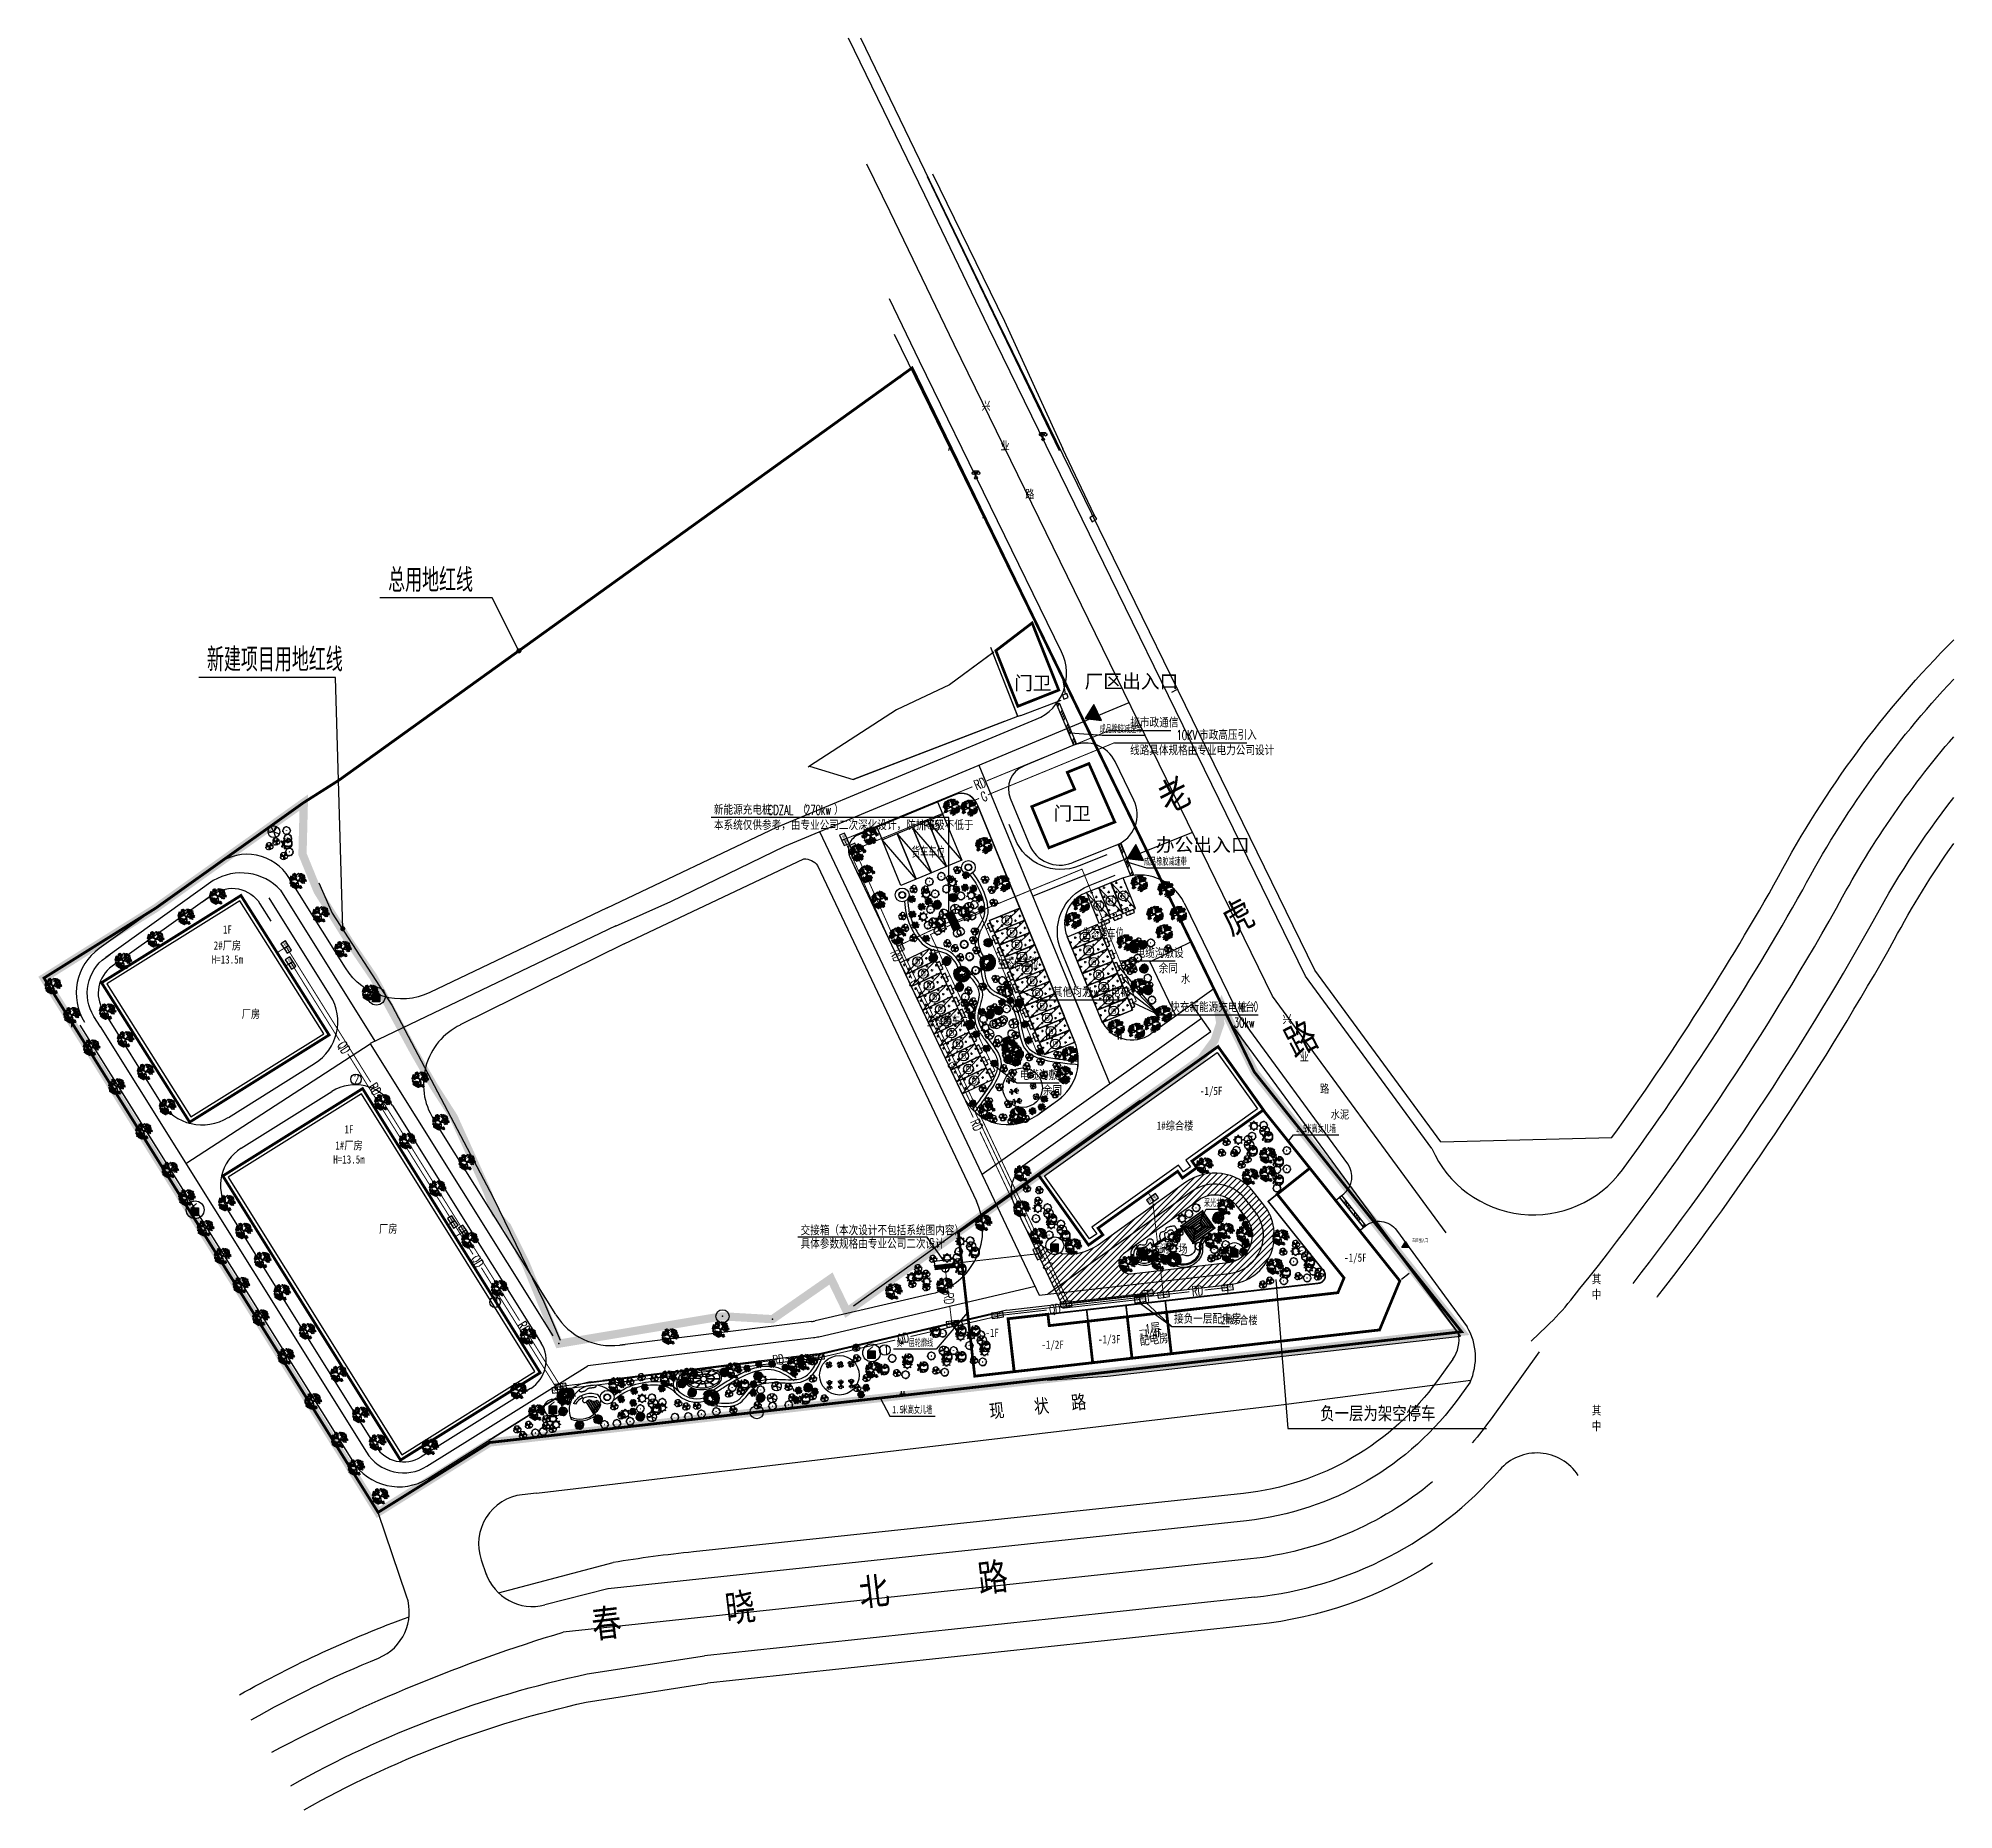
# Model space of a CAD drawing. Extents: x -809667 to 586099, y 3084146 to 3634412.
# Drawn here: x 381128.2 to 381476.8, y 3084145.8 to 3084468.3 of the extents above; entities that cross this region are included whole.
import ezdxf
from ezdxf.enums import TextEntityAlignment as Align

# ---------------------------------------------------------------- set-up
doc = ezdxf.new("R2010")
doc.units = 0
doc.header["$LTSCALE"] = 0.5
doc.header["$PDSIZE"] = 0.2
doc.linetypes.add('CONTINOUS', pattern=[0])
doc.layers.get('0').update_dxf_attribs({"linetype": 'CONTINUOUS'})
for name, color, linetype in [('A-S-TREE', 95, 'CONTINUOUS'), ('DIM-动力', 3, 'CONTINUOUS'), ('DIM-照明', 3, 'CONTINUOUS'), ('DIM-箱柜', 3, 'CONTINUOUS'), ('DIM-通讯', 3, 'CONTINUOUS'), ('E-DIM-DQ', 7, 'CONTINUOUS'), ('E-SIG_TEXT', 7, 'CONTINUOUS'), ('EQUIP-箱柜', 3, 'CONTINUOUS'), ('J-WALL-墙体', 2, 'CONTINUOUS'), ('JZD', 7, 'CONTINUOUS'), ('TEL_TEXT', 7, 'CONTINUOUS'), ('TREE', 3, 'CONTINUOUS'), ('WIRE-动力', 2, 'CONTINUOUS'), ('WIRE-照明', 1, 'CONTINUOUS'), ('WIRE-通讯', 4, 'CONTINUOUS'), ('zy-1', 3, 'CONTINUOUS'), ('乔木', 84, 'CONTINUOUS'), ('器材', 1, 'CONTINUOUS'), ('文字', 7, 'CONTINUOUS'), ('树', 3, 'CONTINUOUS'), ('树木', 94, 'CONTINUOUS')]:
    doc.layers.add(name, color=color, linetype=linetype)
doc.styles.add('-宋体', font='', dxfattribs={"width": 0.6})
doc.styles.add('_TEL_ATTDEF', font='GBENOR', dxfattribs={"width": 0.8, "height": 3, "bigfont": 'GBCBIG'})
doc.styles.add('_TEL_DIM', font='SIMPLEX', dxfattribs={"width": 0.8, "height": 3.5, "bigfont": 'HZTXT'})
doc.styles.add('DIMST', font='', dxfattribs={"width": 0.8})
doc.styles.add('HZ', font='', dxfattribs={"width": 0.8})
doc.styles.add('zx', font='GBENOR', dxfattribs={"width": 1.2, "bigfont": 'GBCBIG'})
doc.styles.add('宋体', font='')
doc.styles.get('-宋体').set_extended_font_data('NSimSun')
doc.styles.get('DIMST').set_extended_font_data('SimSun')
doc.styles.get('HZ').set_extended_font_data('NSimSun')
doc.styles.get('宋体').set_extended_font_data('SimSun')
pattern_1 = [(275.795835, (381899.4032, 3086652.05966), (0.24872201, 0.02524599), []), (275.795835, (381899.29146, 3086651.92268), (0.24872201, 0.02524599), [0.125, -0.0625])]

# ---------------------------------------------------------------- blocks, each defined once
blk = doc.blocks.new('gc121')
at = {"color": 0}
for p, q in [((-0.5, -1), (-0.5, 1)), ((0.5, -1), (0.5, 1))]:
    blk.add_line(p, q, dxfattribs=at)
blk = doc.blocks.new('gc125')
at = {"color": 0}
blk.add_line((0, 0.8), (0, 2.2), dxfattribs=at)
blk.add_circle((0, 0), 0.8, dxfattribs=at)
blk = doc.blocks.new('gc097')
at = {"color": 0}
for p, q in [((-0.9, 2.2), (-0.9, 2.5)), ((-0.9, 2.5), (0.9, 2.5)), ((0, 0.5), (0, 2.5)), ((0.9, 2.5), (0.9, 2.2))]:
    blk.add_line(p, q, dxfattribs=at)
for centre in [(-0.9, 1.7), (0, 0), (0.9, 1.7)]:
    blk.add_circle(centre, 0.5, dxfattribs=at)
blk = doc.blocks.new('gc119')
at = {"color": 0}
for p, q in [((-1, 0), (1, 0)), ((-0.5, 1), (-0.5, 0)), ((0.5, 1), (0.5, 0))]:
    blk.add_line(p, q, dxfattribs=at)
blk = doc.blocks.new('GC0000')
at = {"linetype": 'Continuous'}
blk.add_point((0, 0), dxfattribs=at)
blk = doc.blocks.new('幌伞枫')
at = {"layer": '乔木', "color": 0}
for p, q in [((-1125, 166), (-1059, 195)), ((-1125, 63), (-1125, 166)), ((-1074, 34), (-1125, 63)), ((-1081, 320), (-1015, 357)), ((-1081, 217), (-1081, 320)), ((-1030, 188), (-1081, 217)), ((-1022, 85), (-1074, 34)), ((-1059, 195), (-1022, 85)), ((-1044, -10), (-986, 92)), ((-1037, 489), (-971, 525)), ((-1037, 393), (-1037, 489)), ((-986, 364), (-1037, 393)), ((-978, 239), (-1030, 188)), ((-1015, 357), (-978, 239)), ((-993, 643), (-927, 680)), ((-993, 548), (-993, 643)), ((-942, 518), (-993, 548)), ((-934, 408), (-986, 364)), ((-986, 92), (-912, 92)), ((-971, 525), (-934, 408)), ((-898, 34), (-971, -32)), ((-956, 320), (-898, 423)), ((-883, 291), (-956, 320)), ((-890, 570), (-942, 518)), ((-927, 680), (-890, 570)), ((-927, 195), (-861, 225)), ((-927, 92), (-927, 195)), ((-876, 63), (-927, 92)), ((-912, 92), (-898, 34)), ((-898, 423), (-824, 423)), ((-883, 349), (-817, 386)), ((-810, 364), (-883, 291)), ((-883, 247), (-883, 349)), ((-832, 217), (-883, 247)), ((-824, 114), (-876, 63)), ((-861, 225), (-824, 114)), ((-846, 19), (-788, 122)), ((-773, -3), (-846, 19)), ((-780, 269), (-832, 217)), ((-824, 423), (-810, 364)), ((-817, 518), (-699, 533)), ((-795, 445), (-817, 518)), ((-817, 386), (-780, 269)), ((-810, 628), (-736, 687)), ((-802, 570), (-810, 628)), ((-736, 562), (-802, 570)), ((-699, 430), (-795, 445)), ((-788, 122), (-714, 122)), ((-773, 203), (-655, 217)), ((-751, 129), (-773, 203)), ((-699, 63), (-773, -3)), ((-758, 313), (-685, 371)), ((-751, 254), (-758, 313)), ((-685, 247), (-751, 254)), ((-648, 114), (-751, 129)), ((-736, 687), (-663, 658)), ((-663, 658), (-736, 562)), ((-714, 122), (-699, 63)), ((-699, 533), (-663, 474)), ((-663, 474), (-699, 430)), ((-685, 826), (-567, 841)), ((-663, 753), (-685, 826)), ((-685, 371), (-619, 342)), ((-619, 342), (-685, 247)), ((-677, 937), (-604, 995)), ((-670, 878), (-677, 937)), ((-604, 870), (-670, 878)), ((-567, 738), (-663, 753)), ((-663, 687), (-582, 746)), ((-655, 628), (-663, 687)), ((-582, 614), (-655, 628)), ((-655, 217), (-611, 158)), ((-611, 158), (-648, 114)), ((-531, 129), (-641, 203)), ((-531, 195), (-633, 254)), ((-611, 371), (-531, 430)), ((-604, 313), (-611, 371)), ((-604, 995), (-531, 966)), ((-531, 966), (-604, 870)), ((-538, 305), (-604, 313)), ((-582, 746), (-516, 716)), ((-516, 716), (-582, 614)), ((-567, 841), (-531, 782)), ((-531, 782), (-567, 738)), ((-545, 709), (-428, 724)), ((-523, 636), (-545, 709)), ((-465, 401), (-538, 305)), ((-531, 995), (-450, 1054)), ((-523, 937), (-531, 995)), ((-531, 819), (-457, 878)), ((-523, 760), (-531, 819)), ((-531, 430), (-465, 401)), ((-252, 158), (-531, 195)), ((-259, 85), (-531, 129)), ((-450, 929), (-523, 937)), ((-457, 746), (-523, 760)), ((-421, 621), (-523, 636)), ((-457, 878), (-391, 848)), ((-391, 848), (-457, 746)), ((-457, 342), (-332, 364)), ((-428, 276), (-457, 342)), ((-450, 1054), (-384, 1025)), ((-384, 1025), (-450, 929)), ((-443, 452), (-369, 518)), ((-435, 393), (-443, 452)), ((-369, 386), (-435, 393)), ((-428, 724), (-384, 665)), ((-332, 261), (-428, 276)), ((-384, 665), (-421, 621)), ((-391, 628), (-274, 643)), ((-369, 555), (-391, 628)), ((-384, 870), (-303, 937)), ((-377, 819), (-384, 870)), ((-384, 738), (-310, 804)), ((-377, 680), (-384, 738)), ((-310, 804), (-377, 819)), ((-310, 672), (-377, 680)), ((-274, 548), (-369, 555)), ((-369, 518), (-296, 481)), ((-296, 481), (-369, 386)), ((-332, 364), (-296, 305)), ((-296, 305), (-332, 261)), ((-257, 346), (-327, 441)), ((-222, 377), (-311, 462)), ((-237, 900), (-310, 804)), ((-310, 804), (-237, 768)), ((-237, 768), (-310, 672)), ((-303, 937), (-237, 900)), ((-296, 511), (-215, 577)), ((-288, 452), (-296, 511)), ((-215, 445), (-288, 452)), ((-274, 643), (-237, 592)), ((-237, 592), (-274, 548)), ((-112, 4), (-259, 85)), ((-252, 158), (-257, 346)), ((-237, 797), (-156, 863)), ((-230, 738), (-237, 797)), ((-156, 731), (-230, 738)), ((-206, 307), (-222, 377)), ((-215, 577), (-149, 540)), ((-149, 540), (-215, 445)), ((-188, 124), (-206, 307)), ((-76, 63), (-188, 124)), ((-156, 863), (-90, 826)), ((-90, 826), (-156, 731)), ((-76, -84), (-112, 4)), ((-9, -18), (-76, 63)), ((-9, 966), (27, 1054)), ((20, 915), (-9, 966)), ((-9, -18), (174, 151)), ((86, 944), (20, 915)), ((27, 1054), (101, 1061)), ((101, 1061), (86, 944)), ((108, 650), (145, 738)), ((137, 599), (108, 650)), ((123, 966), (145, 1032)), ((196, 878), (123, 966)), ((137, 804), (167, 870)), ((211, 716), (137, 804)), ((203, 628), (137, 599)), ((145, 1032), (203, 1025)), ((145, 738), (218, 746)), ((152, 26), (240, 122)), ((152, 26), (318, 4)), ((167, 870), (225, 863)), ((174, 151), (225, 276)), ((247, 937), (196, 878)), ((203, 1025), (247, 937)), ((218, 746), (203, 628)), ((262, 775), (211, 716)), ((225, 863), (262, 775)), ((225, 276), (277, 357)), ((240, 650), (262, 716)), ((313, 562), (240, 650)), ((240, 122), (291, 261)), ((247, 937), (284, 1025)), ((284, 885), (247, 937)), ((255, 489), (284, 555)), ((328, 401), (255, 489)), ((262, 716), (321, 709)), ((277, 357), (336, 393)), ((284, 1025), (365, 1032)), ((350, 915), (284, 885)), ((284, 555), (336, 548)), ((291, 261), (372, 364)), ((295, -42), (527, 53)), ((306, 540), (350, 636)), ((343, 496), (306, 540)), ((365, 621), (313, 562)), ((318, 4), (524, 78)), ((321, 709), (365, 621)), ((380, 459), (328, 401)), ((336, 548), (380, 459)), ((336, 393), (344, 419)), ((409, 518), (343, 496)), ((365, 1032), (350, 915)), ((350, 636), (424, 636)), ((365, 225), (402, 313)), ((402, 173), (365, 225)), ((372, 364), (468, 393)), ((380, 937), (409, 1003)), ((460, 848), (380, 937)), ((402, 775), (424, 841)), ((475, 687), (402, 775)), ((402, 313), (482, 320)), ((468, 203), (402, 173)), ((409, 1003), (468, 995)), ((424, 636), (409, 518)), ((424, 900), (460, 988)), ((453, 848), (424, 900)), ((424, 841), (482, 834)), ((446, 548), (468, 606)), ((519, 452), (446, 548)), ((519, 878), (453, 848)), ((460, 988), (534, 995)), ((504, 900), (460, 848)), ((460, 386), (490, 452)), ((534, 291), (460, 386)), ((468, 995), (504, 900)), ((468, 606), (526, 599)), ((482, 320), (468, 203)), ((526, 746), (475, 687)), ((482, 834), (526, 746)), ((490, 452), (541, 445)), ((497, 225), (526, 291)), ((570, 136), (497, 225)), ((534, 995), (519, 878)), ((570, 511), (519, 452)), ((519, 63), (541, 129)), ((592, -25), (519, 63)), ((526, 599), (570, 511)), ((526, 291), (585, 283)), ((585, 349), (534, 291)), ((541, 445), (585, 349)), ((541, 129), (600, 122)), ((556, 900), (578, 966)), ((629, 812), (556, 900)), ((570, 738), (600, 804)), ((644, 650), (570, 738)), ((622, 188), (570, 136)), ((578, 966), (636, 959)), ((585, 283), (622, 188)), ((592, 408), (629, 496)), ((629, 357), (592, 408)), ((644, 34), (592, -25)), ((600, 804), (658, 797)), ((600, 122), (644, 34)), ((681, 870), (629, 812)), ((629, 496), (710, 503)), ((695, 386), (629, 357)), ((636, 959), (681, 870)), ((695, 709), (644, 650)), ((651, 775), (688, 863)), ((681, 724), (651, 775)), ((658, 797), (695, 709)), ((673, 70), (710, 166)), ((703, 26), (673, 70)), ((747, 753), (681, 724)), ((688, 863), (761, 870)), ((710, 503), (695, 386)), ((769, 48), (703, 26)), ((710, 166), (783, 166)), ((717, 525), (754, 614)), ((747, 481), (717, 525)), ((725, 408), (754, 474)), ((798, 320), (725, 408)), ((761, 870), (747, 753)), ((813, 503), (747, 481)), ((747, 247), (769, 313)), ((820, 158), (747, 247)), ((754, 614), (827, 621)), ((754, 474), (813, 467)), ((769, 313), (827, 305)), ((783, 166), (769, 48)), ((783, 775), (805, 841)), ((857, 687), (783, 775)), ((798, 614), (827, 680)), ((871, 525), (798, 614)), ((849, 371), (798, 320)), ((805, 841), (864, 834)), ((805, 78), (827, 144)), ((879, -18), (805, 78)), ((827, 621), (813, 503)), ((813, 467), (849, 371)), ((871, 217), (820, 158)), ((827, 680), (886, 672)), ((827, 305), (871, 217)), ((827, 144), (886, 136)), ((849, 525), (871, 592)), ((923, 437), (849, 525)), ((908, 746), (857, 687)), ((864, 834), (908, 746)), ((864, 364), (893, 430)), ((937, 276), (864, 364)), ((871, 592), (930, 584)), ((923, 584), (871, 525)), ((879, 122), (923, 210)), ((915, 78), (879, 122)), ((930, 41), (879, -18)), ((886, 672), (923, 584)), ((886, 136), (930, 41)), ((893, 430), (952, 423)), ((981, 100), (915, 78)), ((974, 496), (923, 437)), ((923, 210), (996, 217)), ((930, 584), (974, 496)), ((989, 335), (937, 276)), ((952, 423), (989, 335)), ((996, 217), (981, 100)), ((1011, 122), (1040, 188)), ((1092, 34), (1011, 122)), ((1033, -40), (1055, 26)), ((1040, 188), (1099, 180)), ((1055, 26), (1114, 19)), ((1143, 92), (1092, 34)), ((1099, 180), (1143, 92)), ((1114, 19), (1158, -69)), ((-1089, -304), (-1030, -253)), ((-1067, -399), (-1089, -304)), ((-1081, -142), (-1022, -91)), ((-1052, -238), (-1081, -142)), ((-1008, -414), (-1067, -399)), ((-1000, -253), (-1052, -238)), ((-971, -32), (-1044, -10)), ((-1030, -253), (-971, -355)), ((-1022, -91), (-964, -194)), ((-971, -355), (-1008, -414)), ((-964, -194), (-1000, -253)), ((-986, -664), (-927, -620)), ((-964, -759), (-986, -664)), ((-978, -502), (-920, -458)), ((-956, -598), (-978, -502)), ((-971, -451), (-934, -341)), ((-898, -465), (-971, -451)), ((-912, -781), (-964, -759)), ((-898, -620), (-956, -598)), ((-934, -341), (-868, -326)), ((-927, -620), (-868, -722)), ((-920, -458), (-861, -561)), ((-868, -722), (-912, -781)), ((-839, -377), (-898, -465)), ((-861, -561), (-898, -620)), ((-876, -443), (-817, -399)), ((-846, -539), (-876, -443)), ((-868, -326), (-839, -377)), ((-868, -818), (-832, -700)), ((-795, -825), (-868, -818)), ((-861, -282), (-802, -238)), ((-839, -385), (-861, -282)), ((-795, -561), (-846, -539)), ((-780, -399), (-839, -385)), ((-832, -700), (-766, -686)), ((-817, -399), (-758, -502)), ((-802, -238), (-744, -341)), ((-758, -502), (-795, -561)), ((-744, -744), (-795, -825)), ((-744, -341), (-780, -399)), ((-766, -686), (-744, -744)), ((-766, -825), (-699, -774)), ((-736, -921), (-766, -825)), ((-751, -598), (-714, -480)), ((-677, -605), (-751, -598)), ((-751, -664), (-692, -620)), ((-729, -759), (-751, -664)), ((-744, -392), (-685, -341)), ((-722, -487), (-744, -392)), ((-736, -231), (-677, -179)), ((-707, -326), (-736, -231)), ((-685, -935), (-736, -921)), ((-670, -781), (-729, -759)), ((-663, -502), (-722, -487)), ((-714, -480), (-648, -465)), ((-655, -348), (-707, -326)), ((-699, -774), (-641, -884)), ((-692, -620), (-633, -722)), ((-685, -341), (-626, -443)), ((-641, -884), (-685, -935)), ((-677, -179), (-619, -289)), ((-626, -524), (-677, -605)), ((-633, -722), (-670, -781)), ((-626, -443), (-663, -502)), ((-619, -289), (-655, -348)), ((-648, -465), (-626, -524)), ((-641, -972), (-604, -862)), ((-567, -987), (-641, -972)), ((-633, -752), (-575, -708)), ((-611, -847), (-633, -752)), ((-626, -539), (-589, -429)), ((-553, -554), (-626, -539)), ((-626, -590), (-567, -546)), ((-597, -693), (-626, -590)), ((-553, -869), (-611, -847)), ((-604, -862), (-538, -847)), ((-545, -708), (-597, -693)), ((-589, -429), (-523, -414)), ((-575, -708), (-516, -810)), ((-567, -546), (-509, -649)), ((-516, -899), (-567, -987)), ((-494, -465), (-553, -554)), ((-516, -810), (-553, -869)), ((-509, -649), (-545, -708)), ((-538, -847), (-516, -899)), ((-523, -414), (-494, -465)), ((-516, -906), (-479, -788)), ((-443, -913), (-516, -906)), ((-509, -979), (-391, -965)), ((-487, -1053), (-509, -979)), ((-494, -766), (-435, -715)), ((-472, -862), (-494, -766)), ((-487, -451), (-428, -399)), ((-465, -546), (-487, -451)), ((-487, -605), (-428, -554)), ((-457, -700), (-487, -605)), ((-391, -1067), (-487, -1053)), ((-479, -289), (-421, -245)), ((-457, -385), (-479, -289)), ((-479, -788), (-413, -781)), ((-413, -877), (-472, -862)), ((-413, -568), (-465, -546)), ((-399, -407), (-457, -385)), ((-406, -722), (-457, -700)), ((-384, -832), (-443, -913)), ((-435, -715), (-377, -818)), ((-428, -399), (-369, -510)), ((-428, -554), (-369, -664)), ((-421, -245), (-362, -348)), ((-369, -510), (-413, -568)), ((-413, -781), (-384, -832)), ((-377, -818), (-413, -877)), ((-369, -664), (-406, -722)), ((-362, -348), (-399, -407)), ((-391, -965), (-354, -1023)), ((-354, -1023), (-391, -1067)), ((-377, -913), (-340, -803)), ((-303, -928), (-377, -913)), ((-369, -598), (-332, -487)), ((-296, -612), (-369, -598)), ((-362, -1053), (-244, -1045)), ((-347, -1126), (-362, -1053)), ((-244, -1141), (-347, -1126)), ((-340, -803), (-274, -788)), ((-332, -487), (-266, -473)), ((-244, -840), (-303, -928)), ((-244, -524), (-296, -612)), ((-288, -664), (-171, -649)), ((-266, -737), (-288, -664)), ((-215, -311), (-285, -477)), ((-274, -788), (-244, -840)), ((-266, -473), (-244, -524)), ((-171, -752), (-266, -737)), ((-252, -1001), (-230, -935)), ((-164, -1082), (-252, -1001)), ((-244, -1045), (-208, -1097)), ((-208, -1097), (-244, -1141)), ((-156, -341), (-230, -532)), ((-230, -532), (-186, -627)), ((-230, -847), (-112, -840)), ((-208, -921), (-230, -847)), ((-230, -935), (-178, -928)), ((-120, -253), (-215, -311)), ((-112, -935), (-208, -921)), ((-178, -928), (-120, -1016)), ((-171, -649), (-127, -708)), ((-127, -708), (-171, -752)), ((-120, -1016), (-164, -1082)), ((-61, -304), (-156, -341)), ((-142, -737), (-24, -730)), ((-127, -810), (-142, -737)), ((-24, -832), (-127, -810)), ((-76, -84), (-120, -253)), ((-112, -840), (-76, -891)), ((-76, -891), (-112, -935)), ((-90, -921), (27, -913)), ((-68, -994), (-90, -921)), ((27, -1016), (-68, -994)), ((-61, -304), (38, -431)), ((-24, -686), (-9, -620)), ((64, -766), (-24, -686)), ((-24, -730), (13, -788)), ((13, -788), (-24, -832)), ((42, -98), (-20, -221)), ((-20, -221), (62, -380)), ((-9, -18), (-9, -18)), ((-9, -18), (-9, -18)), ((-9, -18), (-9, -18)), ((-9, -18), (-9, -18)), ((-9, -18), (-9, -18)), ((-9, -18), (-9, -18)), ((-9, -18), (-9, -18)), ((-9, -18), (-9, -18)), ((-9, -18), (-9, -18)), ((-9, -18), (-9, -18)), ((-9, -18), (-9, -18)), ((-9, -18), (-9, -18)), ((-9, -18), (-9, -18)), ((-9, -18), (-9, -18)), ((-9, -18), (-9, -18)), ((-9, -18), (-9, -18)), ((-9, -18), (-9, -18)), ((-9, -18), (-9, -18)), ((-9, -18), (-9, -18)), ((-9, -18), (-9, -18)), ((-9, -18), (-9, -18)), ((-9, -18), (-9, -18)), ((-9, -18), (-9, -18)), ((-9, -18), (-9, -18)), ((-9, -18), (-9, -18)), ((-9, -18), (-9, -18)), ((-9, -18), (-9, -18)), ((-9, -18), (-9, -18)), ((-9, -18), (-9, -18)), ((-9, -18), (-9, -18)), ((-9, -18), (-9, -18)), ((-9, -18), (-9, -18)), ((-9, -18), (-9, -18)), ((-9, -18), (-9, -18)), ((-9, -18), (-9, -18)), ((-9, -18), (-9, -18)), ((-9, -18), (-9, -18)), ((-9, -18), (-9, -18)), ((-9, -18), (-9, -18)), ((-9, -18), (-9, -18)), ((-9, -620), (49, -612)), ((27, -869), (42, -803)), ((115, -950), (27, -869)), ((27, -913), (71, -972)), ((71, -972), (27, -1016)), ((38, -431), (49, -612)), ((42, -98), (109, -22)), ((42, -803), (101, -803)), ((49, -612), (101, -700)), ((62, -380), (79, -664)), ((101, -700), (64, -766)), ((93, -730), (218, -715)), ((115, -803), (93, -730)), ((101, -803), (159, -884)), ((109, -22), (295, -42)), ((218, -818), (115, -803)), ((159, -884), (115, -950)), ((167, -928), (284, -921)), ((189, -1001), (167, -928)), ((284, -1023), (189, -1001)), ((218, -715), (255, -774)), ((255, -774), (218, -818)), ((240, -803), (358, -796)), ((262, -877), (240, -803)), ((358, -891), (262, -877)), ((284, -921), (328, -979)), ((328, -979), (284, -1023)), ((313, -1009), (431, -994)), ((328, -1082), (313, -1009)), ((431, -1097), (328, -1082)), ((358, -752), (372, -686)), ((446, -832), (358, -752)), ((358, -796), (394, -847)), ((394, -847), (358, -891)), ((372, -686), (431, -678)), ((387, -142), (424, -47)), ((424, -187), (387, -142)), ((424, -47), (504, -47)), ((490, -165), (424, -187)), ((431, -678), (482, -766)), ((431, -950), (446, -884)), ((519, -1031), (431, -950)), ((431, -994), (468, -1053)), ((468, -1053), (431, -1097)), ((482, -766), (446, -832)), ((446, -884), (504, -884)), ((504, -47), (490, -165)), ((504, -884), (556, -965)), ((519, -135), (548, -76)), ((592, -231), (519, -135)), ((556, -965), (519, -1031)), ((541, -297), (563, -231)), ((614, -392), (541, -297)), ((548, -76), (607, -84)), ((563, -231), (622, -238)), ((644, -172), (592, -231)), ((607, -84), (644, -172)), ((666, -333), (614, -392)), ((622, -238), (666, -333)), ((644, -150), (681, -62)), ((673, -201), (644, -150)), ((739, -172), (673, -201)), ((681, -62), (754, -54)), ((754, -54), (739, -172)), ((776, -150), (805, -84)), ((849, -238), (776, -150)), ((791, -311), (820, -245)), ((871, -399), (791, -311)), ((805, -84), (857, -91)), ((820, -84), (849, -18)), ((893, -172), (820, -84)), ((820, -245), (879, -253)), ((849, -18), (908, -25)), ((901, -187), (849, -238)), ((857, -91), (901, -187)), ((915, -341), (871, -399)), ((879, -253), (915, -341)), ((945, -120), (893, -172)), ((908, -25), (945, -120)), ((1106, -128), (1033, -40)), ((1158, -69), (1106, -128))]:
    blk.add_line(p, q, dxfattribs=at)
blk = doc.blocks.new('白玉兰')
at = {"color": 0}
for centre, radius, start, end in [((-559, -2135), 2214, 76.703253, 111.401788), ((-1148, -2037), 2310, 61.624996, 95.149108), ((-4729, -6984), 8429, 56.187895, 65.279), ((4371, -556), 4392, 172.170804, 190.667667), ((-713, 1844), 1941, 291.821373, 332.634594), ((-478, 2077), 2115, 283.299329, 320.852837), ((-1261, 1665), 2054, 309.393449, 347.165473), ((2827, 107), 2821, 182.254355, 209.886831), ((2146, 475), 2185, 193.306293, 228.410721)]:
    blk.add_arc(centre, radius, start, end, dxfattribs=at)
for points in [[(36, -22), (99, -220), (-250, -580), (-51, -1540), (-885, -1095), (-1114, -777), (-1334, -432), (-1142, -186), (-697, -181), (-301, 17), (-41, 2), (21, -1)], [(-33, 16), (-233, 73), (-342, 562), (-1254, 922), (-425, 1375), (-33, 1392), (376, 1386), (477, 1091), (236, 716), (185, 277), (29, 67), (-7, 18)], [(8, 31), (155, 177), (635, 34), (1395, 653), (1385, -291), (1209, -641), (1004, -995), (697, -939), (487, -546), (129, -287), (22, -49), (-3, 7)]]:
    blk.add_open_spline(points, degree=3, knots=[0, 0, 0, 0, 621.9897777, 1340.9445447, 1869.0077365, 2592.4274553, 2798.699245, 2915.8275963, 3435.2615023, 4029.7712897, 4212.3005181, 4212.3005181, 4212.3005181, 4212.3005181], dxfattribs=at)
blk = doc.blocks.new('*E54')
at = {"layer": 'TREE', "color": 0}
blk.add_ellipse((-2.4, 3.6), major_axis=(2.7, 1.39), ratio=1, start_param=0.518575, end_param=0.519414, dxfattribs=at)
blk = doc.blocks.new('A$C4C586FE1')
at = {"layer": 'TREE', "color": 0}
for p, q in [((173, 1443), (0, 1425)), ((0, 1425), (27, 1279)), ((6, 1547), (198, 1550)), ((171, 1878), (16, 1628)), ((27, 1279), (67, 1102)), ((67, 988), (67, 1102)), ((67, 988), (157, 906)), ((335, 852), (122, 842)), ((123, 841), (320, 727)), ((157, 906), (291, 931)), ((208, 2079), (171, 1878)), ((198, 1550), (173, 1443)), ((330, 2136), (208, 2079)), ((514, 2441), (288, 2276)), ((288, 2276), (288, 2250)), ((288, 2250), (484, 2157)), ((291, 931), (335, 852)), ((320, 727), (414, 564)), ((422, 2031), (330, 2136)), ((414, 564), (369, 464)), ((484, 2157), (422, 2031)), ((513, 326), (783, 402)), ((570, 2555), (514, 2441)), ((785, 2557), (585, 2566)), ((827, 368), (610, 253)), ((783, 402), (827, 368)), ((842, 2436), (785, 2557)), ((1176, 133), (821, 132)), ((885, 2449), (842, 2436)), ((1100, 2801), (873, 2660)), ((873, 2660), (885, 2449)), ((1176, 133), (1302, 10)), ((1294, 2743), (1193, 2819)), ((1261, 2599), (1294, 2743)), ((1389, 2617), (1261, 2599)), ((1302, 10), (1413, 132)), ((1418, 2836), (1389, 2617)), ((1413, 132), (1432, 0)), ((1787, 2660), (1418, 2836)), ((1540, 5), (1587, 59)), ((1587, 59), (1859, 85)), ((1875, 2686), (1787, 2660)), ((1826, 254), (2000, 124)), ((1859, 85), (1826, 254)), ((2108, 2532), (1875, 2686)), ((2261, 2516), (2108, 2532)), ((2130, 415), (2352, 350)), ((2132, 192), (2130, 415)), ((2273, 2551), (2261, 2516)), ((2275, 501), (2371, 599)), ((2419, 413), (2275, 501)), ((2411, 2297), (2336, 2500)), ((2371, 599), (2563, 580)), ((2434, 2275), (2411, 2297)), ((2565, 2086), (2434, 2275)), ((2577, 1905), (2565, 2086)), ((2688, 2051), (2577, 1905)), ((2632, 1202), (2788, 1244)), ((2635, 1086), (2632, 1202)), ((2775, 1105), (2635, 1086)), ((2643, 702), (2702, 978)), ((2666, 1735), (2772, 1843)), ((2724, 1646), (2666, 1735)), ((2702, 978), (2775, 1105)), ((2799, 1744), (2724, 1646)), ((2788, 1244), (2821, 1629))]:
    blk.add_line(p, q, dxfattribs=at)
at = {"layer": 'TREE', "color": 0, "extrusion": (0, 0, -1)}
for major_axis, start_param, end_param in [((1003, 1003), 4.0179908, 4.0754248), ((839, 1143), 3.2004333, 3.3408831), ((1003, 1003), -1.4266291, -1.4132158), ((839, 1144), 2.942836, 3.1151568), ((1003, 1003), -1.0118049, -0.9451144), ((1003, 1003), 2.2703374, 2.3464274), ((1003, 1003), 1.8291007, 1.9341647), ((1003, 1003), -0.1392478, -0.0819607), ((1003, 1003), 1.5734012, 1.6381533), ((1003, 1003), 1.3149332, 1.4176353), ((839, 1144), 0.475418, 0.6338348), ((1003, 1003), 0.553886, 0.636541)]:
    blk.add_ellipse((1418, 1418), major_axis=major_axis, ratio=1, start_param=start_param, end_param=end_param, dxfattribs=at)
at = {"layer": 'TREE', "color": 0, "linetype": 'Continuous'}
for start_param, end_param in [(0.0134102, 3.1550028), (3.1550028, 6.2965955)]:
    blk.add_ellipse((1466, 1447), major_axis=(19.2, 19.2), ratio=1, start_param=start_param, end_param=end_param, dxfattribs=at)
at = {"layer": 'TREE', "color": 8, "linetype": 'CONTINOUS', "extrusion": (0, 0, -1), "xscale": 467.4085850556439, "yscale": 467.4085850556439, "zscale": -467.4085850556439, "rotation": 278.9250190116231}
blk.add_blockref('*E54', (-2893, 66), dxfattribs=at)
blk = doc.blocks.new('A$C46A015EA')
at = {"layer": '树', "color": 0, "linetype": 'Continuous'}
for centre, radius, start, end in [((1.3, 4.1), 1.97, 227.5644, 31.3305), ((1.3, 1.4), 1.8, 310.7789, 134.4149), ((0.8, 3.5), 2, 251.8163, 53.749), ((2.1, 0.3), 2.29, 10.2667, 147.1518), ((2.1, 4.4), 1.9, 199.3601, 10.491), ((0.8, 1.9), 1.94, 297.0245, 103.8489), ((0.8, 2.6), 1.78, 359.791, 92.4715), ((2.8, 4.7), 2.12, 188.6399, 263.6226), ((3.5, 0.8), 2.01, 38.8778, 198.6816), ((3.8, 4.2), 2.01, 153.4396, 313.5861), ((4, 1.2), 1.94, 51.9802, 218.2571), ((4.1, 3.6), 1.85, 126.1691, 303.0486), ((4.6, 2.8), 2.08, 109.3184, 262.8778)]:
    blk.add_arc(centre, radius, start, end, dxfattribs=at)
blk = doc.blocks.new('紫薇')
at = {"color": 0}
for p, q in [((-504, 0), (-486, 6)), ((-502, 42), (-496, 63)), ((-482, 23), (-502, 42)), ((-496, 63), (-484, 75)), ((-486, 6), (-467, 9)), ((-484, 75), (-454, 71)), ((-463, 12), (-482, 23)), ((-467, 9), (-456, 1)), ((-439, 17), (-463, 12)), ((-456, 1), (-454, -8)), ((-454, 71), (-433, 65)), ((-445, 99), (-443, 111)), ((-437, 88), (-445, 99)), ((-443, 111), (-434, 119)), ((-423, 27), (-439, 17)), ((-421, 82), (-437, 88)), ((-434, 119), (-414, 118)), ((-433, 65), (-422, 47)), ((-422, 47), (-423, 27)), ((-403, 86), (-421, 82)), ((-417, 182), (-404, 199)), ((-404, 157), (-417, 182)), ((-414, 118), (-395, 114)), ((-404, 199), (-388, 206)), ((-390, 140), (-404, 157)), ((-389, 93), (-403, 86)), ((-401, 29), (-398, 41)), ((-394, 17), (-401, 29)), ((-398, 41), (-388, 48)), ((-395, 114), (-388, 103)), ((-378, 11), (-394, 17)), ((-366, 135), (-390, 140)), ((-388, 103), (-389, 93)), ((-388, 206), (-361, 191)), ((-388, 48), (-369, 46)), ((-387, 314), (-380, 325)), ((-384, 301), (-387, 314)), ((-371, 290), (-384, 301)), ((-380, 325), (-369, 329)), ((-360, 14), (-378, 11)), ((-352, 287), (-371, 290)), ((-369, 329), (-351, 321)), ((-369, 46), (-350, 41)), ((-351, 1), (-368, -9)), ((-348, 139), (-366, 135)), ((-364, 110), (-350, 127)), ((-353, 85), (-364, 110)), ((-361, 191), (-344, 178)), ((-346, 20), (-360, 14)), ((-340, 67), (-353, 85)), ((-337, 289), (-352, 287)), ((-351, 321), (-335, 311)), ((-315, 5), (-351, 1)), ((-350, 127), (-334, 132)), ((-350, 41), (-343, 30)), ((-340, 158), (-348, 139)), ((-343, 30), (-346, 20)), ((-344, 178), (-340, 158)), ((-317, 61), (-340, 67)), ((-339, 359), (-321, 370)), ((-336, 331), (-339, 359)), ((-339, -4), (-315, 1)), ((-332, 297), (-337, 289)), ((-330, 310), (-336, 331)), ((-335, 311), (-332, 297)), ((-334, 132), (-308, 116)), ((-309, 297), (-330, 310)), ((-324, 274), (-316, 283)), ((-323, 261), (-324, 274)), ((-312, 247), (-323, 261)), ((-321, 370), (-303, 371)), ((-299, 64), (-317, 61)), ((-316, 283), (-304, 286)), ((-278, 1), (-315, 5)), ((-315, 1), (-276, -9)), ((-294, 242), (-312, 247)), ((-291, 295), (-309, 297)), ((-308, 116), (-292, 102)), ((-304, 286), (-288, 275)), ((-303, 371), (-284, 347)), ((-289, 82), (-299, 64)), ((-279, 241), (-294, 242)), ((-292, 102), (-289, 82)), ((-292, 46), (-287, 57)), ((-286, 34), (-292, 46)), ((-277, 309), (-291, 295)), ((-288, 275), (-273, 262)), ((-287, 57), (-277, 64)), ((-271, 26), (-286, 34)), ((-284, 347), (-273, 329)), ((-272, 248), (-279, 241)), ((-278, -4), (-275, 8)), ((-273, 329), (-277, 309)), ((-277, 64), (-258, 60)), ((-275, 8), (-266, 15)), ((-273, 262), (-272, 248)), ((-252, 27), (-271, 26)), ((-269, 311), (-267, 339)), ((-266, 289), (-269, 311)), ((-267, 339), (-247, 347)), ((-247, 273), (-266, 289)), ((-266, 15), (-247, 13)), ((-258, 60), (-240, 53)), ((-238, 32), (-252, 27)), ((-247, 347), (-230, 345)), ((-230, 268), (-247, 273)), ((-247, 13), (-228, 8)), ((-246, 414), (-244, 428)), ((-238, 399), (-246, 414)), ((-244, 428), (-235, 435)), ((-240, 53), (-234, 41)), ((-222, 390), (-238, 399)), ((-234, 41), (-238, 32)), ((-235, 435), (-222, 435)), ((-234, 214), (-230, 227)), ((-230, 198), (-234, 214)), ((-230, 345), (-214, 318)), ((-214, 279), (-230, 268)), ((-230, 227), (-219, 232)), ((-216, 185), (-230, 198)), ((-228, 8), (-221, -4)), ((-223, 1), (-177, -2)), ((-222, 435), (-209, 421)), ((-207, 386), (-222, 390)), ((-219, 232), (-207, 229)), ((-202, 178), (-216, 185)), ((-214, 318), (-206, 298)), ((-206, 298), (-214, 279)), ((-209, 421), (-197, 406)), ((-199, 392), (-207, 386)), ((-207, 229), (-197, 213)), ((-202, 309), (-198, 322)), ((-196, 293), (-202, 309)), ((-193, 182), (-202, 178)), ((-197, 406), (-199, 392)), ((-198, 322), (-188, 328)), ((-197, 213), (-189, 195)), ((-181, 282), (-196, 293)), ((-189, 195), (-193, 182)), ((-192, 403), (-191, 426)), ((-178, 384), (-192, 403)), ((-191, 426), (-184, 452)), ((-188, 328), (-176, 326)), ((-184, 452), (-163, 456)), ((-166, 276), (-181, 282)), ((-162, 375), (-178, 384)), ((-176, 326), (-164, 311)), ((-173, 355), (-168, 367)), ((-170, 338), (-173, 355)), ((-157, 325), (-170, 338)), ((-168, 367), (-156, 372)), ((-168, 175), (-161, 196)), ((-158, 153), (-168, 175)), ((-158, 281), (-166, 276)), ((-164, 311), (-155, 294)), ((-163, 456), (-146, 450)), ((-143, 383), (-162, 375)), ((-161, 196), (-148, 221)), ((-155, 294), (-158, 281)), ((-144, 140), (-158, 153)), ((-144, 317), (-157, 325)), ((-156, 372), (-145, 368)), ((-152, 260), (-148, 282)), ((-140, 239), (-152, 260)), ((-148, 282), (-138, 307)), ((-148, 221), (-127, 220)), ((-146, 450), (-136, 421)), ((-145, 368), (-136, 351)), ((-135, 320), (-144, 317)), ((-124, 144), (-144, 140)), ((-132, 400), (-143, 383)), ((-126, 228), (-140, 239)), ((-138, 307), (-116, 308)), ((-136, 421), (-132, 400)), ((-136, 351), (-129, 333)), ((-129, 333), (-135, 320)), ((-127, 220), (-112, 211)), ((-107, 233), (-126, 228)), ((-110, 159), (-124, 144)), ((-116, 308), (-101, 301)), ((-113, 349), (-105, 369)), ((-104, 326), (-113, 349)), ((-112, 211), (-109, 180)), ((-109, 180), (-110, 159)), ((-109, 218), (-93, 233)), ((-101, 191), (-109, 218)), ((-109, 123), (-95, 139)), ((-98, 97), (-109, 123)), ((-93, 249), (-107, 233)), ((-105, 369), (-91, 393)), ((-91, 313), (-104, 326)), ((-101, 301), (-95, 271)), ((-90, 172), (-101, 191)), ((-85, 79), (-98, 97)), ((-95, 271), (-93, 249)), ((-95, 139), (-78, 145)), ((-93, 233), (-76, 237)), ((-91, 393), (-69, 391)), ((-72, 315), (-91, 313)), ((-67, 164), (-90, 172)), ((-87, 27), (-78, 78)), ((-71, 1), (-87, 27)), ((-62, 73), (-85, 79)), ((-78, 145), (-52, 128)), ((-77, 470), (-70, 482)), ((-75, 453), (-77, 470)), ((-76, 237), (-53, 218)), ((-63, 439), (-75, 453)), ((-56, 329), (-72, 315)), ((-56, -28), (-71, 1)), ((-70, 482), (-59, 486)), ((-70, 267), (-68, 286)), ((-67, 252), (-70, 267)), ((-69, 391), (-55, 381)), ((-68, 286), (-59, 300)), ((-66, 75), (-68, 49)), ((-68, 49), (-68, 34)), ((-68, 34), (-56, 5)), ((-58, 248), (-67, 252)), ((-49, 165), (-67, 164)), ((-50, 430), (-63, 439)), ((-43, 76), (-62, 73)), ((-59, 486), (-47, 481)), ((-59, 300), (-46, 304)), ((-45, 252), (-58, 248)), ((-54, 350), (-56, 329)), ((-56, 5), (-44, -21)), ((-55, 381), (-54, 350)), ((-53, 218), (-38, 202)), ((-52, 128), (-36, 114)), ((-37, 107), (-51, 165)), ((-41, 433), (-50, 430)), ((-37, 181), (-49, 165)), ((-47, 481), (-40, 463)), ((-46, 304), (-35, 298)), ((-36, 269), (-45, 252)), ((-34, 94), (-43, 76)), ((-42, 170), (-27, 136)), ((-34, 445), (-41, 433)), ((-40, 463), (-34, 445)), ((-38, 202), (-37, 181)), ((4, 83), (-37, 107)), ((-30, 288), (-36, 269)), ((-36, 114), (-34, 94)), ((-35, 298), (-30, 288)), ((-31, 441), (-21, 461)), ((-24, 418), (-31, 441)), ((-27, 136), (4, 107)), ((-13, 403), (-24, 418)), ((-21, 461), (-5, 483)), ((-20, 365), (-14, 382)), ((-16, 347), (-20, 365)), ((-8, 334), (-16, 347)), ((-14, 382), (-3, 389)), ((-14, 282), (-10, 306)), ((-10, 264), (-14, 282)), ((7, 404), (-13, 403)), ((-12, -10), (12, 10)), ((-10, 306), (7, 320)), ((8, 256), (-10, 264)), ((1, 332), (-8, 334)), ((-5, 483), (16, 479)), ((-3, 389), (9, 387)), ((13, 340), (1, 332)), ((4, 107), (21, 117)), ((21, 46), (4, 83)), ((24, 416), (7, 404)), ((7, 320), (31, 333)), ((28, 260), (8, 256)), ((9, 387), (17, 379)), ((12, 10), (21, 46)), ((16, 359), (13, 340)), ((16, 479), (29, 468)), ((17, 379), (16, 359)), ((21, 117), (41, 143)), ((28, 437), (24, 416)), ((25, 214), (26, 232)), ((40, 201), (25, 214)), ((26, 232), (37, 254)), ((29, 468), (28, 437)), ((41, 277), (28, 260)), ((30, 383), (34, 400)), ((35, 365), (30, 383)), ((31, 333), (49, 320)), ((53, 126), (33, 102)), ((33, 102), (33, 73)), ((33, 73), (36, 27)), ((34, 400), (45, 408)), ((43, 352), (35, 365)), ((36, 27), (60, 25)), ((37, 254), (58, 262)), ((60, 199), (40, 201)), ((56, 304), (41, 277)), ((41, 143), (53, 199)), ((53, 351), (43, 352)), ((45, 408), (57, 407)), ((49, 320), (56, 304)), ((84, 10), (50, -4)), ((64, 360), (53, 351)), ((58, 162), (53, 126)), ((57, 407), (66, 398)), ((58, 264), (82, 307)), ((58, 262), (85, 267)), ((67, 201), (58, 162)), ((78, 211), (60, 199)), ((60, 25), (91, 49)), ((63, 330), (65, 354)), ((68, 313), (63, 330)), ((66, 379), (64, 360)), ((65, 354), (82, 369)), ((66, 398), (66, 379)), ((86, 306), (68, 313)), ((72, 266), (89, 305)), ((100, 233), (78, 211)), ((82, 369), (106, 384)), ((108, 25), (84, 10)), ((85, 267), (98, 250)), ((106, 311), (86, 306)), ((91, 49), (108, 68)), ((97, 445), (101, 461)), ((103, 427), (97, 445)), ((98, 250), (100, 233)), ((101, 461), (112, 470)), ((111, 414), (103, 427)), ((106, 384), (124, 372)), ((118, 329), (106, 311)), ((108, 68), (140, 75)), ((133, 20), (108, 25)), ((121, 413), (111, 414)), ((112, 470), (124, 469)), ((131, 356), (118, 329)), ((132, 422), (121, 413)), ((124, 469), (133, 461)), ((124, 372), (131, 356)), ((131, 393), (133, 417)), ((137, 376), (131, 393)), ((133, 441), (132, 422)), ((133, 461), (133, 441)), ((133, 417), (149, 433)), ((133, 92), (145, 102)), ((133, 83), (133, 92)), ((142, 73), (133, 83)), ((154, 18), (133, 20)), ((159, 61), (135, 56)), ((135, 56), (140, 37)), ((156, 369), (137, 376)), ((140, 37), (169, 34)), ((162, 73), (142, 73)), ((145, 102), (162, 109)), ((149, 433), (173, 448)), ((186, 8), (154, 18)), ((176, 374), (156, 369)), ((203, 61), (159, 61)), ((162, 109), (178, 107)), ((181, 75), (162, 73)), ((169, 34), (203, 20)), ((173, 448), (191, 436)), ((187, 393), (176, 374)), ((178, 107), (188, 97)), ((188, 85), (181, 75)), ((183, 169), (186, 184)), ((190, 161), (183, 169)), ((186, 184), (195, 200)), ((207, 3), (186, 8)), ((199, 421), (187, 393)), ((188, 97), (188, 85)), ((203, 160), (190, 161)), ((191, 436), (199, 421)), ((191, 82), (192, 102)), ((202, 65), (191, 82)), ((192, 102), (207, 112)), ((195, 200), (209, 209)), ((222, 59), (202, 65)), ((218, 172), (203, 160)), ((203, 20), (236, 1)), ((204, 301), (208, 319)), ((206, 285), (204, 301)), ((213, 280), (206, 285)), ((207, 112), (230, 117)), ((234, -11), (207, 3)), ((208, 319), (220, 331)), ((209, 239), (212, 257)), ((222, 224), (209, 239)), ((209, 209), (223, 208)), ((212, 257), (226, 277)), ((212, 140), (222, 152)), ((214, 130), (212, 140)), ((227, 282), (213, 280)), ((225, 123), (214, 130)), ((231, 187), (218, 172)), ((220, 331), (233, 334)), ((242, 219), (222, 224)), ((222, 152), (237, 162)), ((253, 55), (222, 59)), ((223, 208), (231, 199)), ((244, 127), (225, 123)), ((226, 277), (248, 283)), ((238, 298), (227, 282)), ((230, 117), (250, 106)), ((231, 199), (231, 187)), ((233, 334), (243, 327)), ((234, -9), (239, 10)), ((237, 162), (254, 163)), ((247, 315), (238, 298)), ((239, 10), (256, 18)), ((240, 198), (248, 214)), ((248, 180), (240, 198)), ((261, 229), (242, 219)), ((243, 327), (247, 315)), ((262, 133), (244, 127)), ((248, 283), (275, 284)), ((248, 214), (266, 230)), ((266, 170), (248, 180)), ((250, 106), (271, 88)), ((253, 356), (254, 375)), ((256, 341), (253, 356)), ((265, 68), (253, 55)), ((254, 375), (264, 389)), ((254, 163), (265, 156)), ((265, 337), (256, 341)), ((256, 18), (280, 18)), ((285, 248), (261, 229)), ((268, 144), (262, 133)), ((264, 389), (277, 393)), ((278, 341), (265, 337)), ((265, 156), (268, 144)), ((271, 88), (265, 68)), ((265, 71), (307, 75)), ((266, 296), (267, 314)), ((281, 283), (266, 296)), ((266, 230), (289, 230)), ((287, 175), (266, 170)), ((267, 314), (278, 336)), ((287, 88), (270, 88)), ((275, 284), (286, 265)), ((275, 132), (287, 146)), ((280, 113), (275, 132)), ((275, 39), (287, 49)), ((275, 30), (275, 39)), ((285, 20), (275, 30)), ((277, 393), (288, 388)), ((287, 359), (278, 341)), ((278, 336), (299, 345)), ((295, 99), (280, 113)), ((280, 18), (297, 3)), ((302, 281), (281, 283)), ((286, 265), (285, 248)), ((304, 20), (285, 20)), ((293, 377), (287, 359)), ((316, 186), (287, 175)), ((287, 146), (308, 158)), ((328, 90), (287, 88)), ((287, 49), (304, 56)), ((288, 388), (293, 377)), ((289, 230), (316, 224)), ((317, 99), (295, 99)), ((297, 3), (314, -19)), ((299, 345), (326, 350)), ((319, 294), (302, 281)), ((304, 56), (321, 54)), ((323, 22), (304, 20)), ((306, 230), (312, 244)), ((310, 222), (306, 230)), ((307, 75), (365, 85)), ((308, 158), (330, 153)), ((323, 218), (310, 222)), ((312, 244), (324, 259)), ((316, 224), (321, 203)), ((321, 203), (316, 186)), ((347, 104), (317, 99)), ((341, 315), (319, 294)), ((321, 54), (331, 44)), ((321, -2), (326, 18)), ((341, 227), (323, 218)), ((331, 32), (323, 22)), ((324, 259), (340, 264)), ((326, 350), (339, 333)), ((326, 18), (343, 25)), ((362, 92), (328, 90)), ((330, 153), (355, 141)), ((331, 44), (331, 32)), ((339, 333), (341, 315)), ((340, 264), (353, 260)), ((357, 238), (341, 227)), ((343, 25), (367, 25)), ((355, 120), (347, 104)), ((353, 260), (358, 250)), ((355, 141), (355, 120)), ((358, 250), (357, 238)), ((358, 175), (366, 192)), ((368, 157), (358, 175)), ((410, 107), (362, 92)), ((365, 221), (368, 236)), ((372, 214), (365, 221)), ((365, 85), (408, 97)), ((366, 192), (384, 208)), ((367, 25), (384, 10)), ((368, 236), (375, 253)), ((386, 148), (368, 157)), ((386, 213), (372, 214)), ((375, 253), (390, 262)), ((381, 55), (394, 68)), ((383, 36), (381, 55)), ((397, 20), (383, 36)), ((384, 208), (406, 209)), ((384, 10), (401, -11)), ((471, 231), (385, 317)), ((400, 226), (386, 213)), ((407, 154), (386, 148)), ((390, 262), (403, 262)), ((394, 68), (416, 77)), ((418, 18), (397, 20)), ((412, 241), (400, 226)), ((403, 262), (411, 253)), ((404, 95), (412, 109)), ((407, 86), (404, 95)), ((406, 209), (433, 204)), ((435, 166), (407, 154)), ((420, 81), (407, 86)), ((411, 253), (412, 241)), ((412, 109), (425, 122)), ((416, 77), (437, 70)), ((509, 175), (417, 267)), ((449, 20), (418, 18)), ((438, 88), (420, 81)), ((425, 122), (442, 126)), ((433, 204), (439, 183)), ((439, 183), (435, 166)), ((437, 70), (461, 55)), ((455, 97), (438, 88)), ((442, 126), (454, 120)), ((529, 138), (443, 224)), ((459, 34), (449, 20)), ((454, 120), (458, 109)), ((458, 109), (455, 97)), ((542, 107), (459, 190)), ((461, 55), (459, 34)), ((461, 10), (473, 20)), ((461, 1), (461, 10)), ((471, -9), (461, 1)), ((552, 79), (470, 161)), ((473, 20), (490, 27)), ((560, 54), (479, 134)), ((566, 30), (486, 110)), ((490, 27), (507, 25)), ((570, 8), (491, 87)), ((573, -13), (494, 66)), ((575, -33), (497, 46)), ((499, 26), (499, 26)), ((507, 25), (517, 15)), ((517, 3), (510, -7)), ((517, 15), (517, 3)), ((577, -52), (517, 8)), ((-510, -11), (-504, 0)), ((-508, -23), (-510, -11)), ((-496, -31), (-508, -23)), ((-479, -30), (-496, -31)), ((-490, -118), (-483, -102)), ((-488, -139), (-490, -118)), ((-462, -149), (-488, -139)), ((-483, -102), (-453, -95)), ((-464, -20), (-479, -30)), ((-476, -191), (-475, -179)), ((-469, -201), (-476, -191)), ((-475, -179), (-460, -167)), ((-456, -204), (-469, -201)), ((-454, -8), (-464, -20)), ((-440, -152), (-462, -149)), ((-460, -167), (-443, -157)), ((-440, -198), (-456, -204)), ((-453, -95), (-432, -93)), ((-443, -157), (-430, -160)), ((-420, -139), (-440, -152)), ((-430, -183), (-440, -198)), ((-432, -93), (-415, -105)), ((-430, -160), (-425, -168)), ((-425, -168), (-430, -183)), ((-426, -94), (-421, -83)), ((-423, -105), (-426, -94)), ((-411, -112), (-423, -105)), ((-422, -40), (-417, -19)), ((-400, -57), (-422, -40)), ((-421, -83), (-403, -76)), ((-409, -124), (-420, -139)), ((-419, -283), (-418, -266)), ((-409, -302), (-419, -283)), ((-418, -266), (-393, -248)), ((-417, -19), (-405, -6)), ((-415, -105), (-409, -124)), ((-394, -111), (-411, -112)), ((-410, -163), (-405, -146)), ((-404, -184), (-410, -163)), ((-382, -302), (-409, -302)), ((-405, -6), (-375, -9)), ((-405, -146), (-377, -134)), ((-377, -189), (-404, -184)), ((-403, -76), (-384, -71)), ((-380, -67), (-400, -57)), ((-380, -100), (-394, -111)), ((-393, -248), (-373, -239)), ((-384, -71), (-372, -78)), ((-360, -297), (-382, -302)), ((-382, -335), (-373, -318)), ((-379, -347), (-382, -335)), ((-357, -62), (-380, -67)), ((-370, -87), (-380, -100)), ((-369, -354), (-379, -347)), ((-377, -134), (-356, -129)), ((-355, -189), (-377, -189)), ((-375, -9), (-353, -14)), ((-373, -239), (-354, -245)), ((-373, -318), (-361, -303)), ((-372, -78), (-370, -87)), ((-356, -352), (-369, -354)), ((-361, -11), (-339, -4)), ((-361, -303), (-348, -301)), ((-346, -278), (-360, -297)), ((-342, -51), (-357, -62)), ((-356, -129), (-338, -138)), ((-344, -340), (-356, -352)), ((-337, -173), (-355, -189)), ((-354, -245), (-341, -260)), ((-353, -14), (-342, -31)), ((-353, -221), (-340, -206)), ((-352, -233), (-353, -221)), ((-344, -242), (-352, -233)), ((-348, -301), (-340, -307)), ((-341, -260), (-346, -278)), ((-330, -243), (-344, -242)), ((-339, -322), (-344, -340)), ((-342, -31), (-342, -51)), ((-340, -206), (-325, -194)), ((-340, -307), (-339, -322)), ((-338, -138), (-329, -156)), ((-329, -156), (-337, -173)), ((-316, -234), (-330, -243)), ((-325, -194), (-312, -194)), ((-319, -167), (-315, -156)), ((-315, -178), (-319, -167)), ((-316, -70), (-313, -49)), ((-292, -85), (-316, -70)), ((-308, -217), (-316, -234)), ((-315, -156), (-298, -147)), ((-302, -184), (-315, -178)), ((-313, -49), (-303, -35)), ((-312, -194), (-305, -202)), ((-305, -202), (-308, -217)), ((-303, -35), (-272, -34)), ((-286, -181), (-302, -184)), ((-298, -147), (-280, -140)), ((-298, -395), (-281, -370)), ((-293, -412), (-298, -395)), ((-277, -426), (-293, -412)), ((-271, -93), (-292, -85)), ((-272, -168), (-286, -181)), ((-281, -370), (-266, -354)), ((-280, -140), (-267, -146)), ((-271, -16), (-278, -4)), ((-251, -416), (-277, -426)), ((-272, -34), (-251, -36)), ((-264, -155), (-272, -168)), ((-256, -22), (-271, -16)), ((-249, -84), (-271, -93)), ((-267, -146), (-264, -155)), ((-266, -354), (-246, -352)), ((-204, -491), (-257, -437)), ((-237, -20), (-256, -22)), ((-251, -36), (-237, -52)), ((-233, -404), (-251, -416)), ((-235, -72), (-249, -84)), ((-246, -352), (-229, -362)), ((-240, -447), (-237, -428)), ((-233, -457), (-240, -447)), ((-238, -332), (-219, -308)), ((-234, -349), (-238, -332)), ((-223, -13), (-237, -20)), ((-237, -52), (-235, -72)), ((-237, -428), (-232, -409)), ((-220, -365), (-234, -349)), ((-226, -381), (-233, -404)), ((-221, -460), (-233, -457)), ((-232, -409), (-220, -402)), ((-229, -362), (-226, -381)), ((-221, -4), (-223, -13)), ((-182, -14), (-223, -11)), ((-209, -453), (-221, -460)), ((-193, -357), (-220, -365)), ((-220, -402), (-211, -405)), ((-219, -308), (-203, -293)), ((-159, -518), (-219, -458)), ((-211, -405), (-205, -419)), ((-202, -438), (-209, -453)), ((-205, -419), (-202, -438)), ((-203, -293), (-182, -294)), ((-195, -252), (-172, -232)), ((-194, -270), (-195, -252)), ((-182, -288), (-194, -270)), ((-174, -346), (-193, -357)), ((-125, -535), (-187, -472)), ((-185, -388), (-180, -369)), ((-178, -399), (-185, -388)), ((-136, -21), (-182, -14)), ((-154, -284), (-182, -288)), ((-182, -294), (-166, -305)), ((-180, -164), (-174, -148)), ((-176, -186), (-180, -164)), ((-180, -369), (-173, -351)), ((-167, -403), (-178, -399)), ((-177, -2), (-133, -9)), ((-150, -193), (-176, -186)), ((-174, -148), (-146, -138)), ((-165, -323), (-174, -346)), ((-173, -351), (-161, -346)), ((-172, -232), (-154, -220)), ((-155, -397), (-167, -403)), ((-166, -305), (-165, -323)), ((-161, -346), (-152, -349)), ((-95, -547), (-159, -483)), ((-146, -382), (-155, -397)), ((-154, -220), (-133, -224)), ((-133, -277), (-154, -284)), ((-152, -349), (-147, -364)), ((-151, -317), (-143, -299)), ((-146, -328), (-151, -317)), ((-127, -194), (-150, -193)), ((-147, -364), (-146, -382)), ((-146, -138), (-124, -134)), ((-136, -334), (-146, -328)), ((-143, -299), (-134, -282)), ((-140, -473), (-133, -443)), ((-129, -486), (-140, -473)), ((-136, -43), (-136, -21)), ((-131, -72), (-136, -43)), ((-123, -330), (-136, -334)), ((-134, -282), (-121, -279)), ((-133, -9), (-112, -11)), ((-133, -224), (-119, -237)), ((-121, -256), (-133, -277)), ((-133, -443), (-125, -423)), ((-68, -556), (-133, -490)), ((-129, -98), (-131, -72)), ((-124, -135), (-129, -98)), ((-109, -494), (-129, -486)), ((-108, -179), (-127, -194)), ((-125, -423), (-106, -414)), ((-124, -134), (-107, -145)), ((-112, -317), (-123, -330)), ((-121, -43), (-121, -79)), ((-90, -45), (-121, -43)), ((-121, -79), (-114, -106)), ((-119, -237), (-121, -256)), ((-121, -279), (-112, -283)), ((-118, -388), (-112, -358)), ((-107, -401), (-118, -388)), ((-114, -106), (-114, -135)), ((-112, -11), (-95, -26)), ((-112, -283), (-110, -299)), ((-110, -299), (-112, -317)), ((-112, -358), (-105, -338)), ((-44, -562), (-110, -496)), ((-89, -475), (-109, -494)), ((-99, -163), (-108, -179)), ((-107, -145), (-99, -163)), ((-87, -409), (-107, -401)), ((-106, -202), (-92, -189)), ((-106, -215), (-106, -202)), ((-99, -224), (-106, -215)), ((-106, -414), (-87, -417)), ((-105, -338), (-87, -328)), ((-85, -226), (-99, -224)), ((-95, -26), (-56, -28)), ((-92, -189), (-77, -177)), ((-58, -55), (-90, -45)), ((-76, -457), (-89, -475)), ((-88, -289), (-84, -259)), ((-76, -302), (-88, -289)), ((-21, -568), (-88, -501)), ((-87, -328), (-67, -331)), ((-67, -389), (-87, -409)), ((-87, -417), (-78, -433)), ((-70, -218), (-85, -226)), ((-84, -259), (-77, -238)), ((-78, -176), (-29, -142)), ((-78, -433), (-76, -457)), ((-77, -177), (-63, -179)), ((-77, -238), (-60, -228)), ((-55, -308), (-76, -302)), ((-73, -462), (-64, -451)), ((-71, -481), (-73, -462)), ((-67, -500), (-71, -481)), ((-61, -202), (-70, -218)), ((-67, -331), (-58, -347)), ((-55, -371), (-67, -389)), ((-57, -506), (-67, -500)), ((0, -571), (-67, -504)), ((-64, -451), (-55, -450)), ((-63, -179), (-57, -187)), ((4, -137), (-61, -178)), ((-57, -187), (-61, -202)), ((-60, -228), (-40, -229)), ((-13, -40), (-58, -55)), ((-58, -347), (-55, -371)), ((-45, -505), (-57, -506)), ((-37, -288), (-55, -308)), ((-55, -450), (-44, -461)), ((-49, -332), (-41, -321)), ((-47, -351), (-49, -332)), ((-48, -407), (-34, -392)), ((-48, -429), (-48, -407)), ((-44, -459), (-48, -429)), ((-42, -370), (-47, -351)), ((21, -574), (-47, -506)), ((-36, -495), (-45, -505)), ((-44, -21), (-12, -10)), ((-29, -468), (-44, -459)), ((-44, -461), (-35, -478)), ((-32, -376), (-42, -370)), ((-41, -321), (-31, -320)), ((-40, -229), (-30, -245)), ((-26, -268), (-37, -288)), ((-35, -478), (-36, -495)), ((-34, -392), (-15, -388)), ((-20, -374), (-32, -376)), ((-31, -320), (-20, -331)), ((-30, -211), (-19, -183)), ((-20, -226), (-30, -211)), ((-30, -245), (-26, -268)), ((-29, -142), (2, -118)), ((-7, -468), (-29, -468)), ((40, -576), (-28, -508)), ((-1, -236), (-20, -226)), ((-20, -331), (-11, -347)), ((-12, -364), (-20, -374)), ((-19, -183), (-9, -163)), ((-15, -388), (-1, -399)), ((-5, -72), (-13, -40)), ((-11, -347), (-12, -364)), ((-9, -163), (10, -157)), ((59, -577), (-9, -509)), ((5, -443), (-7, -468)), ((12, -96), (-5, -72)), ((21, -220), (-1, -236)), ((-1, -399), (10, -421)), ((2, -118), (12, -96)), ((26, -123), (4, -137)), ((10, -421), (5, -443)), ((9, -28), (7, -57)), ((7, -57), (33, -89)), ((77, -577), (8, -509)), ((21, -38), (9, -28)), ((10, -157), (30, -162)), ((10, -383), (14, -370)), ((18, -401), (10, -383)), ((14, -370), (23, -366)), ((29, -417), (18, -401)), ((41, -53), (21, -38)), ((36, -203), (21, -220)), ((23, -366), (37, -373)), ((50, -4), (24, -14)), ((24, -14), (43, -40)), ((95, -577), (25, -508)), ((33, -89), (26, -123)), ((41, -419), (29, -417)), ((30, -162), (36, -179)), ((36, -179), (36, -203)), ((37, -373), (51, -384)), ((72, -72), (41, -53)), ((52, -414), (41, -419)), ((111, -576), (42, -507)), ((43, -40), (72, -57)), ((51, -384), (56, -401)), ((56, -401), (52, -414)), ((128, -575), (58, -505)), ((72, -63), (78, -55)), ((73, -76), (72, -63)), ((88, -89), (73, -76)), ((143, -573), (74, -503)), ((78, -55), (93, -56)), ((104, -99), (88, -89)), ((159, -571), (89, -501)), ((93, -56), (111, -61)), ((116, -96), (104, -99)), ((174, -568), (104, -498)), ((111, -61), (122, -74)), ((113, -329), (125, -312)), ((116, -350), (113, -329)), ((124, -87), (116, -96)), ((124, -379), (116, -350)), ((188, -565), (118, -494)), ((122, -74), (124, -87)), ((140, -386), (124, -379)), ((125, -312), (143, -305)), ((132, -239), (140, -228)), ((136, -258), (132, -239)), ((203, -561), (132, -491)), ((134, -93), (141, -73)), ((143, -112), (134, -93)), ((141, -277), (136, -258)), ((140, -228), (150, -226)), ((162, -383), (140, -386)), ((141, -73), (157, -61)), ((152, -282), (141, -277)), ((159, -138), (143, -112)), ((143, -305), (159, -315)), ((216, -558), (146, -487)), ((150, -226), (161, -236)), ((151, -182), (158, -162)), ((160, -202), (151, -182)), ((164, -280), (152, -282)), ((157, -61), (175, -67)), ((158, -162), (174, -151)), ((176, -140), (159, -138)), ((159, -315), (172, -334)), ((230, -553), (159, -483)), ((176, -228), (160, -202)), ((161, -236), (171, -252)), ((170, -357), (162, -383)), ((172, -269), (164, -280)), ((172, -334), (170, -357)), ((171, -252), (172, -269)), ((243, -549), (172, -478)), ((174, -151), (192, -156)), ((175, -67), (193, -82)), ((196, -132), (176, -140)), ((193, -230), (176, -228)), ((177, -337), (180, -324)), ((188, -353), (177, -337)), ((180, -324), (188, -318)), ((183, -392), (190, -372)), ((190, -412), (183, -392)), ((256, -544), (185, -473)), ((188, -318), (202, -323)), ((201, -367), (188, -353)), ((190, -372), (207, -361)), ((205, -438), (190, -412)), ((192, -156), (210, -172)), ((193, -82), (197, -104)), ((213, -221), (193, -230)), ((197, -104), (196, -132)), ((269, -539), (198, -468)), ((213, -368), (201, -367)), ((202, -323), (218, -332)), ((220, -270), (203, -226)), ((222, -441), (205, -438)), ((207, -361), (224, -367)), ((210, -172), (214, -194)), ((281, -534), (210, -462)), ((212, -222), (229, -253)), ((214, -194), (213, -221)), ((223, -361), (213, -368)), ((218, -332), (226, -348)), ((239, -306), (220, -270)), ((243, -433), (222, -441)), ((293, -528), (222, -457)), ((226, -348), (223, -361)), ((224, -367), (242, -384)), ((229, -253), (261, -301)), ((305, -522), (233, -451)), ((241, -28), (234, -9)), ((234, -164), (240, -157)), ((235, -178), (234, -164)), ((250, -190), (235, -178)), ((261, -316), (239, -306)), ((240, -157), (255, -157)), ((261, -38), (241, -28)), ((242, -384), (245, -406)), ((245, -406), (243, -433)), ((317, -516), (245, -445)), ((246, -234), (249, -214)), ((259, -252), (246, -234)), ((247, -372), (253, -364)), ((247, -385), (247, -372)), ((262, -398), (247, -385)), ((249, -214), (262, -199)), ((266, -201), (250, -190)), ((253, -364), (269, -365)), ((255, -157), (273, -162)), ((328, -510), (256, -438)), ((280, -274), (259, -252)), ((290, -48), (261, -38)), ((261, -301), (326, -340)), ((326, -347), (261, -316)), ((262, -199), (281, -200)), ((277, -409), (262, -398)), ((278, -198), (266, -201)), ((339, -503), (267, -431)), ((269, -365), (286, -371)), ((273, -162), (284, -175)), ((289, -407), (277, -409)), ((286, -189), (278, -198)), ((350, -497), (278, -424)), ((298, -272), (280, -274)), ((281, -200), (302, -212)), ((284, -175), (286, -189)), ((286, -371), (297, -385)), ((360, -489), (288, -417)), ((297, -398), (289, -407)), ((304, -38), (290, -48)), ((297, -385), (297, -398)), ((315, -260), (298, -272)), ((371, -482), (298, -410)), ((302, -212), (310, -232)), ((314, -19), (304, -38)), ((306, -179), (310, -171)), ((310, -192), (306, -179)), ((307, -275), (319, -259)), ((307, -296), (307, -275)), ((322, -312), (307, -296)), ((381, -475), (308, -402)), ((310, -171), (325, -168)), ((327, -201), (310, -192)), ((310, -232), (315, -260)), ((391, -467), (318, -394)), ((319, -259), (337, -258)), ((328, -21), (321, -2)), ((345, -331), (322, -312)), ((325, -168), (344, -169)), ((325, -363), (326, -343)), ((327, -382), (325, -363)), ((326, -343), (336, -334)), ((345, -208), (327, -201)), ((337, -390), (327, -382)), ((348, -31), (328, -21)), ((401, -459), (328, -386)), ((336, -334), (345, -334)), ((337, -258), (360, -267)), ((349, -390), (337, -390)), ((344, -169), (358, -179)), ((356, -203), (345, -208)), ((362, -327), (345, -331)), ((345, -334), (355, -347)), ((377, -40), (348, -31)), ((359, -381), (349, -390)), ((410, -451), (349, -390)), ((355, -347), (361, -364)), ((362, -192), (356, -203)), ((358, -179), (362, -192)), ((419, -442), (358, -381)), ((361, -364), (359, -381)), ((360, -254), (363, -245)), ((365, -266), (360, -254)), ((360, -267), (370, -286)), ((428, -433), (361, -366)), ((378, -313), (362, -327)), ((363, -245), (378, -240)), ((437, -425), (364, -351)), ((383, -273), (365, -266)), ((370, -286), (378, -313)), ((446, -416), (372, -342)), ((391, -31), (377, -40)), ((378, -240), (396, -240)), ((454, -406), (381, -333)), ((402, -278), (383, -273)), ((462, -397), (389, -323)), ((401, -11), (391, -31)), ((396, -240), (411, -248)), ((470, -387), (396, -313)), ((412, -272), (402, -278)), ((478, -377), (404, -303)), ((411, -248), (417, -260)), ((485, -367), (411, -293)), ((417, -260), (412, -272)), ((492, -356), (418, -282)), ((420, -38), (425, -19)), ((427, -57), (420, -38)), ((425, -19), (442, -11)), ((499, -345), (425, -271)), ((447, -67), (427, -57)), ((506, -335), (432, -260)), ((513, -323), (438, -249)), ((442, -11), (466, -11)), ((519, -312), (444, -238)), ((476, -77), (447, -67)), ((525, -300), (450, -226)), ((531, -288), (456, -214)), ((536, -276), (461, -201)), ((466, -11), (483, -26)), ((541, -264), (466, -189)), ((490, -9), (471, -9)), ((546, -251), (471, -176)), ((490, -67), (476, -77)), ((551, -238), (476, -163)), ((555, -225), (480, -149)), ((483, -26), (500, -48)), ((559, -211), (484, -135)), ((563, -197), (487, -121)), ((510, -7), (490, -9)), ((500, -48), (490, -67)), ((566, -182), (490, -107)), ((569, -168), (493, -92)), ((572, -153), (495, -76)), ((574, -137), (497, -61)), ((575, -121), (499, -44)), ((577, -87), (500, -10)), ((577, -105), (500, -28)), ((577, -70), (512, -4))]:
    blk.add_line(p, q, dxfattribs=at)
blk = doc.blocks.new('TREE1')
at = {"layer": 'A-S-TREE', "color": 0}
for p, q in [((-49, 22), (-3255, -2371)), ((-50, 23), (-3120, 2586)), ((-49, 23), (-2621, -3042)), ((-50, 23), (36, 4021)), ((-50, 23), (629, -3920)), ((-50, 23), (3590, -1636)), ((-50, 23), (3937, -304))]:
    blk.add_line(p, q, dxfattribs=at)
blk.add_ellipse((-50, 22), major_axis=(4000, 0), ratio=0.99999983, dxfattribs=at)
blk = doc.blocks.new('T-7')
at = {"layer": 'TREE', "color": 8, "ltscale": 200, "xscale": 0.4020618556701031, "yscale": 0.4020618556701031, "zscale": 0.4020618556701031, "rotation": 199.2879054791862}
blk.add_blockref('TREE1', (4, 110), dxfattribs=at)
blk = doc.blocks.new('03')
at = {"layer": '树木', "color": 0}
for p, q in [((-1.17, 0.19), (-1.14, 0.32)), ((-1.07, 0.21), (-1.06, 0.23)), ((-1.07, 0.18), (-1.07, 0.21)), ((-1.07, 0.16), (-1.07, 0.18)), ((-1.07, 0.12), (-1.07, 0.16)), ((-1.06, 0.08), (-1.07, 0.12)), ((-1.06, 0.23), (-1.05, 0.26)), ((-1.05, 0.02), (-1.06, 0.08)), ((-0.87, 1.04), (-1.05, 0.7)), ((-1.05, 0.26), (-1.03, 0.29)), ((-0.99, 0.14), (-0.98, 0.16)), ((-0.99, 0.11), (-0.99, 0.14)), ((-0.99, 0.09), (-0.99, 0.11)), ((-0.99, 0.05), (-0.99, 0.09)), ((-0.98, 0.01), (-0.99, 0.05)), ((-0.98, 0.16), (-0.97, 0.19)), ((-0.97, -0.05), (-0.98, 0.01)), ((-0.97, 0.19), (-0.95, 0.22)), ((-0.79, 1.14), (-0.95, 0.82)), ((-0.89, 0.02), (-0.88, 0.06)), ((-0.88, -0.02), (-0.89, 0.02)), ((-0.73, 1.2), (-0.88, 0.9)), ((-0.88, 0.06), (-0.87, 0.11)), ((-0.87, 0.11), (-0.85, 0.17)), ((-0.86, 0.78), (-0.77, 0.88)), ((-0.85, 0.17), (-0.82, 0.25)), ((-0.83, 0.57), (-0.81, 0.63)), ((-0.67, 1.25), (-0.82, 0.95)), ((-0.81, 0.63), (-0.79, 0.67)), ((-0.79, 0.67), (-0.78, 0.7)), ((-0.79, 0.47), (-0.77, 0.53)), ((-0.78, 0.7), (-0.77, 0.72)), ((-0.78, 0.01), (-0.76, 0.06)), ((-0.78, -0.03), (-0.78, 0.01)), ((-0.62, 1.29), (-0.77, 0.99)), ((-0.77, 0.72), (-0.75, 0.74)), ((-0.77, 0.53), (-0.76, 0.57)), ((-0.76, 0.57), (-0.75, 0.6)), ((-0.76, 0.06), (-0.74, 0.12)), ((-0.75, 0.74), (-0.74, 0.76)), ((-0.75, 0.6), (-0.73, 0.63)), ((-0.74, 0.76), (-0.71, 0.78)), ((-0.74, 0.12), (-0.71, 0.2)), ((-0.73, 0.63), (-0.72, 0.64)), ((-0.72, 0.64), (-0.7, 0.66)), ((-0.57, 1.33), (-0.71, 1.03)), ((-0.71, 0.78), (-0.68, 0.8)), ((-0.71, 0.37), (-0.7, 0.42)), ((-0.71, 0.31), (-0.71, 0.37)), ((-0.7, 0.66), (-0.68, 0.68)), ((-0.7, 0.46), (-0.68, 0.5)), ((-0.7, 0.42), (-0.7, 0.46)), ((-0.68, 0.68), (-0.65, 0.7)), ((-0.68, 0.5), (-0.66, 0.53)), ((-0.52, 1.36), (-0.66, 1.06)), ((-0.66, 0.53), (-0.62, 0.57)), ((-0.66, 0), (-0.64, 0.06)), ((-0.64, 0.32), (-0.63, 0.36)), ((-0.64, 0.27), (-0.64, 0.32)), ((-0.64, 0.21), (-0.64, 0.27)), ((-0.64, 0.06), (-0.61, 0.14)), ((-0.63, 0.36), (-0.61, 0.4)), ((-0.47, 1.38), (-0.62, 1.09)), ((-0.62, 0.57), (-0.58, 0.61)), ((-0.61, 0.4), (-0.59, 0.43)), ((-0.59, 0.43), (-0.56, 0.47)), ((-0.58, 0.61), (-0.51, 0.67)), ((-0.58, 0.11), (-0.57, 0.17)), ((-0.43, 1.41), (-0.57, 1.11)), ((-0.57, 0.22), (-0.56, 0.26)), ((-0.57, 0.17), (-0.57, 0.22)), ((-0.56, 0.47), (-0.51, 0.51)), ((-0.56, 0.26), (-0.55, 0.3)), ((-0.56, -0.04), (-0.54, 0.02)), ((-0.55, 0.3), (-0.52, 0.33)), ((-0.54, 0.02), (-0.51, 0.1)), ((-0.38, 1.42), (-0.53, 1.13)), ((-0.52, 0.33), (-0.49, 0.37)), ((-0.51, 0.51), (-0.45, 0.57)), ((-0.51, 0.14), (-0.5, 0.18)), ((-0.51, 0.09), (-0.51, 0.14)), ((-0.51, 0.03), (-0.51, 0.09)), ((-0.5, 0.18), (-0.48, 0.22)), ((-0.34, 1.44), (-0.49, 1.15)), ((-0.49, 0.37), (-0.44, 0.41)), ((-0.48, 0.22), (-0.46, 0.25)), ((-0.46, 0.25), (-0.43, 0.29)), ((-0.3, 1.46), (-0.45, 1.16)), ((-0.44, 0.41), (-0.38, 0.47)), ((-0.43, 0.29), (-0.38, 0.33)), ((-0.26, 1.47), (-0.41, 1.18)), ((-0.4, 0.39), (-0.36, 0.43)), ((-0.4, 0.28), (-0.36, 0.33)), ((-0.39, 0.51), (-0.35, 0.55)), ((-0.38, 0.62), (-0.34, 0.67)), ((-0.38, 0.33), (-0.31, 0.39)), ((-0.22, 1.48), (-0.37, 1.19)), ((-0.36, 0.43), (-0.32, 0.47)), ((-0.36, 0.33), (-0.32, 0.37)), ((-0.35, 0.55), (-0.31, 0.59)), ((-0.34, 0.8), (-0.29, 0.83)), ((-0.34, 0.67), (-0.3, 0.71)), ((-0.19, 1.49), (-0.33, 1.2)), ((-0.32, 0.47), (-0.29, 0.5)), ((-0.32, 0.37), (-0.29, 0.39)), ((-0.31, 0.59), (-0.28, 0.61)), ((-0.3, 0.9), (-0.25, 0.93)), ((-0.3, 0.71), (-0.27, 0.73)), ((-0.15, 1.5), (-0.29, 1.21)), ((-0.29, 0.83), (-0.25, 0.86)), ((-0.29, 0.5), (-0.26, 0.51)), ((-0.29, 0.39), (-0.26, 0.41)), ((-0.28, 0.61), (-0.25, 0.63)), ((-0.27, 0.73), (-0.24, 0.75)), ((-0.26, 0.51), (-0.22, 0.53)), ((-0.26, 0.41), (-0.22, 0.42)), ((-0.11, 1.5), (-0.25, 1.21)), ((-0.25, 0.93), (-0.22, 0.96)), ((-0.25, 0.86), (-0.22, 0.87)), ((-0.25, 0.63), (-0.21, 0.64)), ((-0.24, 0.75), (-0.2, 0.76)), ((-0.08, 1.51), (-0.22, 1.22)), ((-0.22, 0.96), (-0.19, 0.97)), ((-0.22, 0.87), (-0.2, 0.89)), ((-0.22, 0.53), (-0.17, 0.53)), ((-0.22, 0.42), (-0.17, 0.43)), ((-0.21, 0.64), (-0.16, 0.65)), ((-0.2, 1.08), (-0.06, 1.1)), ((-0.2, 0.89), (-0.17, 0.89)), ((-0.2, 0.76), (-0.15, 0.77)), ((-0.19, 0.97), (-0.16, 0.98)), ((-0.04, 1.51), (-0.18, 1.23)), ((-0.17, 0.89), (-0.15, 0.89)), ((-0.17, 0.53), (-0.1, 0.54)), ((-0.17, 0.43), (-0.1, 0.44)), ((-0.16, 0.98), (-0.14, 0.99)), ((-0.16, 0.65), (-0.09, 0.66)), ((-0.01, 1.52), (-0.15, 1.23)), ((-0.15, 0.89), (-0.12, 0.89)), ((-0.15, 0.77), (-0.08, 0.77)), ((-0.14, 0.99), (-0.11, 0.99)), ((-0.12, 0.89), (-0.08, 0.89)), ((0.03, 1.52), (-0.11, 1.23)), ((-0.11, 0.99), (-0.08, 0.99)), ((-0.1, 0.54), (-0.02, 0.54)), ((-0.1, 0.44), (-0.02, 0.44)), ((-0.09, 0.66), (-0.01, 0.66)), ((0.06, 1.52), (-0.08, 1.23)), ((-0.08, 0.99), (-0.05, 0.99)), ((-0.08, 0.77), (0, 0.78)), ((0.1, 1.52), (-0.04, 1.23)), ((0.13, 1.52), (-0.01, 1.23)), ((0.16, 1.52), (0.02, 1.23)), ((0.19, 1.51), (0.05, 1.23)), ((0.23, 1.51), (0.09, 1.23)), ((0.26, 1.51), (0.12, 1.22)), ((0.29, 1.5), (0.15, 1.22)), ((0.32, 1.49), (0.18, 1.21)), ((0.35, 1.49), (0.21, 1.2)), ((0.38, 1.48), (0.24, 1.2)), ((0.41, 1.47), (0.27, 1.19)), ((0.44, 1.46), (0.3, 1.18)), ((0.47, 1.46), (0.33, 1.17)), ((0.5, 1.44), (0.36, 1.16)), ((0.52, 1.43), (0.38, 1.15)), ((0.55, 1.42), (0.41, 1.14)), ((0.58, 1.41), (0.44, 1.13)), ((0.61, 1.4), (0.47, 1.12)), ((0.63, 1.38), (0.49, 1.1)), ((0.66, 1.37), (0.52, 1.09)), ((0.69, 1.36), (0.55, 1.08)), ((0.71, 1.34), (0.57, 1.06)), ((0.74, 1.32), (0.6, 1.04)), ((0.76, 1.31), (0.62, 1.03)), ((0.79, 1.29), (0.65, 1.01)), ((0.81, 1.27), (0.67, 0.99)), ((0.84, 1.25), (0.7, 0.97)), ((0.86, 1.23), (0.72, 0.95)), ((0.88, 1.21), (0.74, 0.93)), ((0.91, 1.19), (0.77, 0.91)), ((0.93, 1.17), (0.79, 0.89)), ((0.95, 1.15), (0.81, 0.87)), ((0.97, 1.12), (0.84, 0.85)), ((0.99, 1.1), (0.86, 0.82)), ((1.01, 1.07), (0.88, 0.8)), ((1.04, 1.05), (0.9, 0.77)), ((1.06, 1.02), (0.92, 0.74)), ((1.07, 0.99), (0.94, 0.72)), ((1.09, 0.96), (0.96, 0.69)), ((1.11, 0.93), (0.98, 0.66)), ((1.13, 0.9), (0.99, 0.63)), ((1.15, 0.87), (1.01, 0.6)), ((1.16, 0.84), (1.03, 0.56)), ((1.18, 0.8), (1.05, 0.53)), ((1.2, 0.76), (1.06, 0.49)), ((1.21, 0.73), (1.08, 0.45)), ((1.22, 0.69), (1.09, 0.41)), ((1.24, 0.64), (1.1, 0.37)), ((1.25, 0.6), (1.12, 0.33)), ((1.26, 0.55), (1.13, 0.28)), ((1.27, 0.5), (1.14, 0.24)), ((1.27, 0.45), (1.14, 0.18)), ((1.26, 0.07), (1.14, -0.17)), ((1.28, 0.39), (1.15, 0.13)), ((1.28, 0.33), (1.15, 0.07)), ((1.28, 0.26), (1.15, 0)), ((1.27, 0.18), (1.15, -0.08)), ((-0.97, -0.68), (-1.04, -0.56)), ((-0.93, -0.54), (-0.94, -0.5)), ((-0.92, -0.56), (-0.93, -0.54)), ((-0.91, -0.59), (-0.92, -0.56)), ((-0.89, -0.61), (-0.91, -0.59)), ((-0.87, -0.62), (-0.89, -0.61)), ((-0.87, -0.05), (-0.88, -0.02)), ((-0.85, -0.1), (-0.87, -0.05)), ((-0.84, -0.64), (-0.87, -0.62)), ((-0.83, -0.16), (-0.85, -0.1)), ((-0.83, -0.53), (-0.84, -0.49)), ((-0.81, -0.67), (-0.84, -0.64)), ((-0.81, -0.56), (-0.83, -0.53)), ((-0.8, -0.58), (-0.81, -0.56)), ((-0.76, -0.7), (-0.81, -0.67)), ((-0.79, -0.6), (-0.8, -0.58)), ((-0.77, -0.62), (-0.79, -0.6)), ((-0.78, -0.07), (-0.78, -0.03)), ((-0.77, -0.11), (-0.78, -0.07)), ((-0.75, -0.16), (-0.77, -0.11)), ((-0.73, -0.45), (-0.77, -0.37)), ((-0.74, -0.64), (-0.77, -0.62)), ((-0.72, -0.21), (-0.75, -0.16)), ((-0.7, -0.66), (-0.74, -0.64)), ((-0.7, -0.51), (-0.73, -0.45)), ((-0.67, -0.55), (-0.7, -0.51)), ((-0.65, -0.69), (-0.7, -0.66)), ((-0.68, -0.09), (-0.67, -0.05)), ((-0.67, -0.13), (-0.68, -0.09)), ((-0.67, -0.05), (-0.66, 0)), ((-0.66, -0.17), (-0.67, -0.13)), ((-0.65, -0.58), (-0.67, -0.55)), ((-0.64, -0.21), (-0.66, -0.17)), ((-0.62, -0.41), (-0.66, -0.33)), ((-0.62, -0.6), (-0.65, -0.58)), ((-0.62, -0.27), (-0.64, -0.21)), ((-0.59, -0.47), (-0.62, -0.41)), ((-0.58, -0.62), (-0.62, -0.6)), ((-0.56, -0.51), (-0.59, -0.47)), ((-0.58, -0.09), (-0.56, -0.04)), ((-0.58, -0.13), (-0.58, -0.09)), ((-0.58, -0.17), (-0.58, -0.13)), ((-0.57, -0.21), (-0.58, -0.17)), ((-0.54, -0.64), (-0.58, -0.62)), ((-0.55, -0.25), (-0.57, -0.21)), ((-0.54, -0.54), (-0.56, -0.51)), ((-0.52, -0.31), (-0.55, -0.25)), ((-0.51, -0.37), (-0.54, -0.3)), ((-0.51, -0.57), (-0.54, -0.54)), ((-0.48, -0.66), (-0.54, -0.64)), ((-0.48, -0.43), (-0.51, -0.37)), ((-0.47, -0.59), (-0.51, -0.57)), ((-0.45, -0.47), (-0.48, -0.43)), ((-0.42, -0.6), (-0.47, -0.59)), ((-0.41, -0.33), (-0.45, -0.26)), ((-0.42, -0.51), (-0.45, -0.47)), ((-0.39, -0.53), (-0.42, -0.51)), ((-0.36, -0.62), (-0.42, -0.6)), ((-0.38, -0.39), (-0.41, -0.33)), ((-0.36, -0.55), (-0.39, -0.53)), ((-0.36, -0.43), (-0.38, -0.39)), ((-0.33, -0.46), (-0.36, -0.43)), ((-0.31, -0.56), (-0.36, -0.55)), ((-0.3, -0.49), (-0.33, -0.46)), ((-0.25, -0.58), (-0.31, -0.56)), ((-0.26, -0.51), (-0.3, -0.49)), ((-0.22, -0.52), (-0.26, -0.51)), ((-0.16, -0.54), (-0.22, -0.52)), ((1.21, -0.08), (1.12, -0.28))]:
    blk.add_line(p, q, dxfattribs=at)
for centre, radius, start, end in [((0.46, 1.37), 2.01, 212.167, 223.827), ((1.13, 1.07), 2.01, 184.5918, 196.2518), ((0.29, 0.82), 1.14, 196.2518, 217.1325), ((1.47, 1.72), 2.62, 217.1325, 227.8465), ((0.72, 0.39), 1.14, 157.144, 178.0247), ((2.2, 0.34), 2.62, 178.0247, 188.7387), ((1.53, 0.05), 2.01, 145.484, 157.144), ((-1.52, 1.3), 2.43, 320.6626, 328.3844), ((-1.7, 1.29), 2.56, 324.0702, 331.6293), ((-0.62, 0.98), 1.54, 310.3156, 321.697), ((-0.95, 1.1), 1.86, 321.6616, 330.5829), ((-0.26, 0.73), 1.14, 313.3698, 333.2953), ((-1.52, 1.3), 2.43, 328.3844, 336.1061), ((-1.7, 1.29), 2.56, 331.6293, 339.1884), ((-0.62, 0.98), 1.54, 321.697, 333.0784), ((-0.95, 1.1), 1.86, 330.5829, 340.6014), ((-1.7, 1.29), 2.56, 339.1884, 344.0494), ((-1.52, 1.3), 2.43, 336.1061, 341.9996), ((-1.04, 1.13), 2.02, 333.2953, 346.1281), ((-0.62, 0.98), 1.54, 333.0784, 341.8041), ((-1.7, 1.29), 2.56, 344.0494, 348.9103), ((-1.52, 1.3), 2.43, 341.9996, 346.9383), ((-0.95, 1.1), 1.86, 340.6014, 347.749), ((-0.62, 0.98), 1.54, 341.8041, 348.6651), ((-0.72, 1.32), 2.01, 259.2007, 270.8607), ((-0.18, 0.76), 1.14, 223.827, 244.7077), ((-0.71, 0.44), 1.14, 270.8607, 291.7414), ((0.46, 2.1), 2.62, 244.7077, 255.4217), ((2.11, 0.33), 2.52, 188.7387, 199.6532), ((1.43, 0.35), 1.86, 199.0237, 207.9449), ((1.83, 0.8), 2.43, 206.9459, 214.6677), ((1.89, 0.96), 2.56, 210.3535, 217.9126), ((1.18, 0.09), 1.54, 196.5989, 207.9803), ((1.41, 1.65), 2.52, 227.8465, 238.7609), ((-1.25, 1.82), 2.62, 291.7414, 302.4554), ((0.81, -0.14), 1.14, 199.6532, 219.5786), ((1.43, 0.35), 1.86, 207.9449, 216.8662), ((0.43, 2.01), 2.52, 255.4217, 266.3361), ((1.18, 0.09), 1.54, 207.9803, 219.3617), ((1.83, 0.8), 2.43, 214.6677, 222.3894), ((1.89, 0.96), 2.56, 217.9126, 225.4718), ((0.86, 1.23), 1.86, 238.1314, 247.0527), ((0.9, 1.84), 2.43, 246.0537, 253.7754), ((1.43, 0.35), 1.86, 216.8662, 226.8847), ((1.48, 0.42), 2.02, 219.5786, 232.4114), ((0.84, 2), 2.56, 249.4612, 257.0204), ((0.83, 0.88), 1.54, 235.7067, 247.0881), ((1.18, 0.09), 1.54, 219.3617, 228.0874), ((0.14, 1.39), 1.86, 265.7066, 274.6279), ((-0.11, 1.94), 2.43, 273.6289, 281.3506), ((1.83, 0.8), 2.43, 222.3894, 228.2829), ((-0.23, 2.06), 2.56, 277.0364, 284.5956), ((0.28, 1.06), 1.54, 263.2819, 274.6633), ((0.69, 0.47), 1.14, 238.7609, 258.6864), ((1.89, 0.96), 2.56, 225.4718, 230.3327), ((0.86, 1.23), 1.86, 247.0527, 255.974), ((-1.2, 1.74), 2.52, 302.4554, 313.3698), ((1.43, 0.35), 1.86, 226.8847, 234.0323), ((1.18, 0.09), 1.54, 228.0874, 234.9484), ((0.9, 1.84), 2.43, 253.7754, 261.4972), ((1.83, 0.8), 2.43, 228.2829, 233.2216), ((0.83, 0.88), 1.54, 247.0881, 258.4695), ((1.89, 0.96), 2.56, 230.3327, 235.1936), ((0.34, 0.63), 1.14, 266.3361, 286.2616), ((0.84, 2), 2.56, 257.0204, 264.5795), ((0.14, 1.39), 1.86, 274.6279, 283.5492), ((-0.95, 1.1), 1.86, 312.7403, 321.6616), ((-0.11, 1.94), 2.43, 281.3506, 289.0724), ((0.28, 1.06), 1.54, 274.6633, 286.0447), ((-0.23, 2.06), 2.56, 284.5956, 292.1547), ((0.86, 1.23), 1.86, 255.974, 265.9925), ((0.86, 1.32), 2.02, 258.6864, 271.5192), ((0.83, 0.88), 1.54, 258.4695, 267.1952), ((0.9, 1.84), 2.43, 261.4972, 267.3907), ((0.14, 1.39), 1.86, 283.5492, 293.5677), ((0.84, 2), 2.56, 264.5795, 269.4404), ((0.1, 1.47), 2.02, 286.2616, 299.0944), ((-0.11, 1.94), 2.43, 289.0724, 294.9659), ((0.28, 1.06), 1.54, 286.0447, 294.7704), ((-0.23, 2.06), 2.56, 292.1547, 297.0157), ((0.86, 1.23), 1.86, 265.9925, 273.1401), ((0.83, 0.88), 1.54, 267.1952, 274.0561), ((0.9, 1.84), 2.43, 267.3907, 272.3294), ((0.84, 2), 2.56, 269.4404, 274.3014), ((0.14, 1.39), 1.86, 293.5677, 300.7153), ((-0.11, 1.94), 2.43, 294.9659, 299.9046), ((0.28, 1.06), 1.54, 294.7704, 301.6313), ((-0.23, 2.06), 2.56, 297.0157, 301.8766)]:
    blk.add_arc(centre, radius, start, end, dxfattribs=at)
blk = doc.blocks.new('红枫')
at = {"color": 0}
blk.add_lwpolyline([(1297, -1371), (924, -1143, 0.6654953), (552, -1412, 0.6654953), (98, -1485), (-4, -1910), (-107, -1485, 0.6654953), (-561, -1412, 0.6654953), (-933, -1143), (-1306, -1371), (-1078, -998, 0.6654953), (-1348, -625, 0.6654953), (-1420, -172), (-1845, -69), (-1420, 34, 0.6654953), (-1348, 487, 0.6654953), (-1078, 859), (-1306, 1233), (-933, 1005, 0.6654953), (-561, 1274, 0.6654953), (-107, 1347), (-4, 1772), (98, 1347, 0.6654953), (552, 1274, 0.6654953), (924, 1005), (1297, 1233), (1069, 859, 0.6654953), (1339, 487, 0.6654953), (1411, 34), (1836, -69), (1411, -172, 0.6654953), (1339, -625, 0.6654953), (1069, -998)], format="xyb", close=True, dxfattribs=at)
blk.add_lwpolyline([(1297, -1371), (924, -1143, 0.6654953), (552, -1412, 0.6654953), (98, -1485), (-4, -1910), (-107, -1485, 0.6654953), (-561, -1412, 0.6654953), (-933, -1143), (-1306, -1371), (-1078, -998, 0.6654953), (-1348, -625, 0.6654953), (-1420, -172), (-1845, -69), (-1420, 34, 0.6654953), (-1348, 487, 0.6654953), (-1078, 859), (-1306, 1233), (-933, 1005, 0.6654953), (-561, 1274, 0.6654953), (-107, 1347), (-4, 1772), (98, 1347, 0.6654953), (552, 1274, 0.6654953), (924, 1005), (1297, 1233), (1069, 859, 0.6654953), (1339, 487, 0.6654953), (1411, 34), (1836, -69), (1411, -172, 0.6654953), (1339, -625, 0.6654953), (1069, -998)], format="xyb", close=True, dxfattribs=at)
for points in [[(-885, 61), (-1188, -9), (-931, -172)], [(-783, 372), (-962, 364), (-908, 217)], [(-783, 497), (-869, 784), (-550, 714)], [(-231, 823), (-394, 901), (-417, 777)], [(-137, 808), (-20, 1111), (120, 855)], [(462, 676), (478, 886), (369, 808)], [(618, 676), (836, 808), (797, 528)], [(891, 411), (1085, 388), (1023, 271)], [(968, 69), (1218, -32), (1085, -141)], [(-892, -336), (-994, -484), (-846, -561)], [(-783, -678), (-892, -911), (-737, -896)]]:
    blk.add_lwpolyline(points, dxfattribs=at)
blk = doc.blocks.new('A$C3B275EA1')
at = {"layer": 'zy-1', "color": 0, "linetype": 'ByBlock'}
for centre, radius, start, end in [((0.1, 3.75), 3.75, 268.4347, 308.0844), ((0.1, 3.75), 3.68, 269.1896, 308.0844), ((1.15, -1.91), 3.68, 72.8441, 89.1975), ((1.15, -1.91), 3.75, 72.8441, 88.4347), ((2.11, 1.19), 0.425, 308.0844, 72.8441), ((2.11, 1.19), 0.5, 308.0844, 72.8441)]:
    blk.add_arc(centre, radius, start, end, dxfattribs=at)
blk = doc.blocks.new('A$C42CC5923')
at = {"layer": '器材', "color": 0}
for p, q in [((263, 351), (360, 425)), ((287, 319), (386, 394)), ((319, 751), (407, 634)), ((351, 775), (439, 658)), ((687, 263), (612, 363)), ((751, 719), (634, 631)), ((719, 287), (645, 385)), ((775, 687), (658, 599))]:
    blk.add_line(p, q, dxfattribs=at)
for radius in [50, 25]:
    blk.add_circle((519, 519), radius, dxfattribs=at)
for centre, radius, start, end in [((279, 553), 152, 302.46291, 32.46291), ((281, 552), 190, 303.74949, 33.74949), ((757, 486), 190, 130.30365, 220.30365), ((758, 485), 152, 131.59024, 221.59024)]:
    blk.add_arc(centre, radius, start, end, dxfattribs=at)
at = {"layer": '器材', "color": 0, "extrusion": (0, 0, -1)}
for centre, major_axis in [((180, 264), (-153, 203)), ((857, 774), (153, -203))]:
    blk.add_ellipse(centre, major_axis=major_axis, ratio=0.4672872, dxfattribs=at)
at = {"layer": '器材', "color": 0}
for centre, major_axis in [((263, 858), (-203, -153)), ((774, 180), (203, 153))]:
    blk.add_ellipse(centre, major_axis=major_axis, ratio=0.4672872, dxfattribs=at)
blk = doc.blocks.new('A$C13153371')
at = {"layer": '器材', "color": 0}
for p, q in [((455, 25), (192, 26)), ((455, 0), (192, 1)), ((458, 875), (195, 876)), ((458, 850), (195, 851)), ((438, 188), (437, 187)), ((437, 139), (437, 187)), ((438, 138), (437, 139)), ((438, 138), (437, 137)), ((437, 137), (437, 134)), ((438, 133), (437, 134)), ((502, 187), (438, 188)), ((502, 132), (438, 133)), ((438, 131), (438, 133)), ((440, 743), (439, 742)), ((439, 739), (439, 742)), ((440, 738), (439, 739)), ((440, 738), (439, 737)), ((439, 737), (439, 689)), ((440, 688), (439, 689)), ((447, 130), (439, 130)), ((440, 745), (440, 743)), ((504, 742), (440, 743)), ((504, 687), (440, 688)), ((440, 338), (441, 358)), ((440, 308), (440, 328)), ((440, 298), (440, 278)), ((440, 248), (440, 268)), ((440, 218), (440, 238)), ((440, 198), (440, 208)), ((449, 746), (441, 746)), ((441, 638), (442, 658)), ((441, 608), (441, 628)), ((441, 578), (441, 598)), ((441, 548), (441, 568)), ((441, 518), (441, 538)), ((441, 488), (441, 508)), ((441, 458), (441, 478)), ((441, 428), (441, 448)), ((441, 398), (441, 418)), ((441, 368), (441, 388)), ((442, 668), (442, 678)), ((445, 193), (495, 192)), ((497, 682), (447, 683)), ((448, 131), (448, 133)), ((450, 745), (450, 743)), ((481, 40), (545, 149)), ((484, 835), (547, 725)), ((492, 130), (492, 132)), ((501, 129), (493, 129)), ((494, 744), (494, 742)), ((503, 745), (495, 745)), ((500, 337), (501, 357)), ((500, 307), (500, 327)), ((500, 297), (500, 277)), ((500, 247), (500, 267)), ((500, 217), (500, 237)), ((500, 197), (500, 207)), ((501, 637), (502, 657)), ((501, 607), (501, 627)), ((501, 577), (501, 597)), ((501, 547), (501, 567)), ((501, 517), (501, 537)), ((501, 487), (501, 507)), ((501, 457), (501, 477)), ((501, 427), (501, 447)), ((501, 397), (501, 417)), ((501, 367), (501, 387)), ((502, 667), (502, 677)), ((503, 186), (502, 187)), ((503, 138), (502, 137)), ((503, 136), (502, 137)), ((503, 133), (502, 132)), ((502, 130), (502, 132)), ((503, 138), (503, 186)), ((503, 146), (503, 178)), ((503, 27), (574, 149)), ((503, 136), (503, 133)), ((504, 744), (504, 742)), ((505, 741), (504, 742)), ((505, 738), (504, 737)), ((505, 736), (504, 737)), ((505, 688), (504, 687)), ((505, 738), (505, 741)), ((505, 736), (505, 688)), ((505, 728), (505, 696)), ((506, 847), (576, 725)), ((574, 149), (545, 149)), ((576, 725), (547, 725)), ((779, 452), (897, 452)), ((779, 420), (897, 420)), ((1021, 448), (1122, 448)), ((1021, 423), (1122, 423)), ((1122, 423), (1122, 448)), ((1190, 47), (1146, 302)), ((1146, 302), (1171, 302)), ((1192, 823), (1147, 568)), ((1147, 568), (1172, 568)), ((1214, 52), (1171, 302)), ((1217, 818), (1172, 568)), ((1244, 27), (1460, 26)), ((1244, 2), (1460, 1)), ((1247, 868), (1463, 867)), ((1247, 843), (1463, 842))]:
    blk.add_line(p, q, dxfattribs=at)
for centre, radius in [((200, 440), 200), ((191, 13), 12.5), ((194, 863), 12.5), ((958, 436), 63.5), ((958, 436), 57), ((1138, 435), 16), ((1159, 535), 33), ((1159, 335), 33), ((1445, 405), 200), ((1460, 14), 12.5)]:
    blk.add_circle(centre, radius, dxfattribs=at)
for centre, radius, start, end in [((440, 333), 5, 89.80871, 269.80871), ((440, 303), 5, 89.80871, 269.80871), ((440, 273), 5, 89.80871, 269.80871), ((440, 243), 5, 89.80871, 269.80871), ((440, 213), 5, 89.80871, 269.80871), ((441, 633), 5, 89.80871, 269.80871), ((441, 603), 5, 89.80871, 269.80871), ((441, 573), 5, 89.80871, 269.80871), ((441, 543), 5, 89.80871, 269.80871), ((441, 513), 5, 89.80871, 269.80871), ((441, 483), 5, 89.80871, 269.80871), ((441, 453), 5, 89.80871, 269.80871), ((441, 423), 5, 89.80871, 269.80871), ((441, 393), 5, 89.80871, 269.80871), ((441, 363), 5, 89.80871, 269.80871), ((442, 663), 5, 89.80871, 269.80871), ((439, 131), 1, 179.80871, 269.80871), ((441, 745), 1, 89.80871, 179.80871), ((445, 198), 5, 179.80871, 269.80871), ((447, 678), 5, 89.80871, 179.80871), ((447, 131), 1, 269.80871, 359.80871), ((449, 745), 1, 359.80871, 89.80871), ((456, 55), 30, 269.80871, 329.80871), ((456, 55), 55, 269.80871, 329.80871), ((458, 820), 55, 29.80871, 89.80871), ((458, 820), 30, 29.80871, 89.80871), ((493, 130), 1, 179.80871, 269.80871), ((495, 744), 1, 89.80871, 179.80871), ((495, 197), 5, 269.80871, 359.80871), ((497, 677), 5, 359.80871, 89.80871), ((500, 332), 5, 269.80871, 89.80871), ((500, 302), 5, 269.80871, 89.80871), ((500, 272), 5, 269.80871, 89.80871), ((500, 242), 5, 269.80871, 89.80871), ((500, 212), 5, 269.80871, 89.80871), ((501, 632), 5, 269.80871, 89.80871), ((501, 602), 5, 269.80871, 89.80871), ((501, 572), 5, 269.80871, 89.80871), ((501, 542), 5, 269.80871, 89.80871), ((501, 512), 5, 269.80871, 89.80871), ((501, 482), 5, 269.80871, 89.80871), ((501, 452), 5, 269.80871, 89.80871), ((501, 422), 5, 269.80871, 89.80871), ((501, 392), 5, 269.80871, 89.80871), ((501, 362), 5, 269.80871, 89.80871), ((501, 130), 1, 269.80871, 359.80871), ((502, 662), 5, 269.80871, 89.80871), ((503, 744), 1, 359.80871, 89.80871), ((504, 437), 259, 269.80871, 89.80871), ((504, 437), 291, 269.80871, 356.65684), ((504, 437), 291, 2.96058, 89.80871), ((779, 436), 16, 89.80871, 269.80871), ((1354, 434), 232, 160.37643, 199.241), ((1159, 535), 33, 223.54765, 281.60716), ((1159, 335), 33, 78.01026, 136.06977), ((1354, 434), 200, 160.02405, 199.59337), ((1244, 57), 55, 189.80871, 269.80871), ((1246, 813), 55, 89.80871, 169.80871), ((1244, 57), 30, 189.80871, 269.80871), ((1246, 813), 30, 89.80871, 169.80871)]:
    blk.add_arc(centre, radius, start, end, dxfattribs=at)
blk = doc.blocks.new('A$C09E026DC')
at = {"linetype": 'Continuous'}
blk.add_hatch(color=0, dxfattribs=at).paths.add_polyline_path([(0, 0), (2.27, 0), (1.13, 1.77)])
at = {"color": 0, "linetype": 'Continuous', "flags": 128}
blk.add_lwpolyline([(0, 0), (2.27, 0), (1.13, 1.77), (0, 0)], close=True, dxfattribs=at)
blk = doc.blocks.new('A$C753C54BC')
at = {"layer": 'JZD'}
h = blk.add_hatch(color=0, dxfattribs=at)
h.dxf.hatch_style = 1
h.paths.add_polyline_path([(1.4, 3.06), (3.46, 3.06), (3.46, 0.89), (1.4, 0.89)])
at = {"layer": 'JZD', "color": 0, "const_width": 0.324}
blk.add_lwpolyline([(1.4, 3.06), (2.89, 4.26)], dxfattribs=at)
at = {"layer": 'JZD', "color": 0}
blk.add_lwpolyline([(1.4, 3.06), (3.46, 3.06), (3.46, 0.89), (1.4, 0.89)], close=True, dxfattribs=at)
blk.add_circle((2.49, 2.49), 2.49, dxfattribs=at)
blk = doc.blocks.new('SDFSFSFS')
at = {"layer": 'J-WALL-墙体', "color": 0}
for points in [[(2371, 5710), (-1727, 3437)], [(2348, 5629), (-1646, 3414)], [(2231, 5221), (-1238, 3297)], [(2208, 5139), (-1156, 3273)], [(2091, 4731), (-748, 3157)], [(2068, 4650), (-667, 3133)], [(1951, 4242), (-259, 3016)], [(1927, 4160), (-177, 2993)], [(1810, 3753), (230, 2876)], [(1787, 3671), (312, 2853)], [(1746, 3236), (2487, 5824), (2410, 5846), (1647, 3182)], [(2197, 3048), (1864, 3649)], [(2279, 3025), (1887, 3731)], [(2687, 2908), (2004, 4138)], [(2768, 2885), (2028, 4220)], [(3176, 2768), (2144, 4628)], [(3258, 2745), (2168, 4709)], [(3665, 2628), (2285, 5117)], [(3747, 2604), (2308, 5199)], [(4155, 2488), (2425, 5607)], [(4236, 2464), (2448, 5688)], [(801, 2713), (-1863, 3476), (-1885, 3399), (702, 2658)], [(-1749, 3360), (39, 136)], [(-1668, 3337), (62, 218)], [(-1260, 3220), (179, 625)], [(-1178, 3197), (203, 707)], [(-770, 3080), (319, 1115)], [(-689, 3056), (343, 1196)], [(-281, 2939), (460, 1604)], [(-199, 2916), (483, 1686)], [(840, 2643), (77, -22), (0, 0), (741, 2588)], [(116, 114), (4214, 2387)], [(139, 195), (4133, 2411)], [(208, 2799), (600, 2094)], [(256, 603), (3725, 2527)], [(279, 685), (3643, 2551)], [(290, 2776), (623, 2175)], [(396, 1093), (3236, 2668)], [(420, 1174), (3154, 2691)], [(536, 1582), (2746, 2808)], [(560, 1664), (2665, 2831)], [(677, 2072), (2257, 2948)], [(700, 2153), (2175, 2971)], [(1686, 3112), (4350, 2348), (4372, 2425), (1785, 3167)]]:
    blk.add_lwpolyline(points, dxfattribs=at)
blk.add_lwpolyline([(1837, 3196), (1798, 3266), (650, 2629), (689, 2559)], close=True, dxfattribs=at)
blk = doc.blocks.new('123213')
at = {"layer": '文字', "linetype": 'Continuous'}
h = blk.add_hatch(dxfattribs=at)
h.set_pattern_fill('ANSI34', color=8, scale=0.2, angle=24.0234)
h.set_pattern_definition([(69.02337198, (-834665.1254, 225830.1507), (-1.7787490465, 0.6819654168), []), (69.02337198, (-834664.7153, 225830.3335), (-1.7787490465, 0.6819654168), []), (69.02337198, (-834664.3052, 225830.5163), (-1.7787490465, 0.6819654168), []), (69.02337198, (-834663.895, 225830.6991), (-1.7787490465, 0.6819654168), [])])
edge = h.paths.add_edge_path()
edge.add_line((381907.37, 3087208.8), (381907.83, 3087209))
edge.add_line((381907.93, 3087208.74), (381910.97, 3087201.45))
edge.add_line((381910.97, 3087201.45), (381910.51, 3087201.26))
edge.add_line((381910.51, 3087201.26), (381907.44, 3087208.62))
h = blk.add_hatch(dxfattribs=at)
h.set_pattern_fill('ANSI34', color=8, scale=0.2, angle=23.1479)
h.set_pattern_definition([(68.14793628, (-878230.2813, 244727.2245), (-1.7681219168, 0.7090626823), []), (68.14793628, (-878229.8684, 244727.401), (-1.7681219168, 0.7090626823), []), (68.14793628, (-878229.4556, 244727.5776), (-1.7681219168, 0.7090626823), []), (68.14793628, (-878229.0427, 244727.754), (-1.7681219168, 0.7090626823), [])])
edge = h.paths.add_edge_path()
edge.add_line((381918.61, 3087183.23), (381919.08, 3087183.41))
edge.add_line((381919.08, 3087183.41), (381921.37, 3087177.66))
edge.add_line((381921.37, 3087177.66), (381920.91, 3087177.48))
edge.add_line((381920.84, 3087177.64), (381918.61, 3087183.23))
h = blk.add_hatch(dxfattribs=at)
h.set_pattern_fill('CROSS', color=8, scale=0.52003, angle=1.4516)
h.set_pattern_definition([(1.452, (381917.42956, 3087170.3721), (0.80437, 0.8462), [0.41277, -1.23832]), (91.452, (381917.6411, 3087170.171), (-0.8462, 0.80437), [0.41277, -1.23832])])
h.paths.add_polyline_path([(381917.28, 3087176.22), (381919.5, 3087170.65), (381921.72, 3087171.54), (381919.5, 3087177.11)])
h = blk.add_hatch(dxfattribs=at)
h.set_pattern_fill('CROSS', color=8, scale=0.52003, angle=1.4516)
h.set_pattern_definition([(1.452, (381912.9711, 3087168.5939), (0.80437, 0.8462), [0.41277, -1.23832]), (91.452, (381913.1826, 3087168.3928), (-0.8462, 0.80437), [0.41277, -1.23832])])
h.paths.add_polyline_path([(381912.82, 3087174.45), (381915.04, 3087168.87), (381917.26, 3087169.76), (381915.04, 3087175.33)])
h = blk.add_hatch(dxfattribs=at)
h.set_pattern_fill('CROSS', color=8, scale=0.52003, angle=1.4516)
h.set_pattern_definition([(1.452, (381915.2003, 3087169.483), (0.80437, 0.8462), [0.41277, -1.23832]), (91.452, (381915.4119, 3087169.2819), (-0.8462, 0.80437), [0.41277, -1.23832])])
h.paths.add_polyline_path([(381915.05, 3087175.33), (381917.27, 3087169.76), (381919.49, 3087170.65), (381917.27, 3087176.22)])
h = blk.add_hatch(dxfattribs=at)
h.set_pattern_fill('CROSS', color=8, scale=0.52003, angle=92.0633)
h.set_pattern_definition([(92.063, (381901.896, 3087167.3291), (-0.854734, 0.79529), [0.41277, -1.23832]), (182.063, (381902.09485, 3087167.5428), (-0.79529, -0.854734), [0.41277, -1.23832])])
h.paths.add_polyline_path([(381896.05, 3087167.12), (381901.6, 3087169.4), (381900.69, 3087171.61), (381895.14, 3087169.33)])
h = blk.add_hatch(dxfattribs=at)
h.set_pattern_fill('CROSS', color=8, scale=0.52003, angle=92.0633)
h.set_pattern_definition([(92.063, (381902.80435, 3087165.1163), (-0.854734, 0.79529), [0.41277, -1.23832]), (182.063, (381903.0032, 3087165.32995), (-0.79529, -0.854734), [0.41277, -1.23832])])
h.paths.add_polyline_path([(381896.96, 3087164.91), (381902.51, 3087167.18), (381901.59, 3087169.4), (381896.05, 3087167.12)])
h = blk.add_hatch(dxfattribs=at)
h.set_pattern_fill('CROSS', color=8, scale=0.52003, angle=92.0633)
h.set_pattern_definition([(92.063, (381903.7162, 3087162.8949), (-0.854734, 0.79529), [0.41277, -1.23832]), (182.063, (381903.915, 3087163.1086), (-0.79529, -0.854734), [0.41277, -1.23832])])
h.paths.add_polyline_path([(381897.87, 3087162.68), (381903.42, 3087164.96), (381902.51, 3087167.17), (381896.96, 3087164.9)])
h = blk.add_hatch(dxfattribs=at)
h.set_pattern_fill('CROSS', color=8, scale=0.52003, angle=92.0633)
h.set_pattern_definition([(92.063, (381916.0632, 3087164.3334), (-0.854734, 0.79529), [0.41277, -1.23832]), (182.063, (381916.262, 3087164.5471), (-0.79529, -0.854734), [0.41277, -1.23832])])
h.paths.add_polyline_path([(381910.21, 3087164.12), (381915.77, 3087166.4), (381914.85, 3087168.61), (381909.3, 3087166.34)])
h = blk.add_hatch(dxfattribs=at)
h.set_pattern_fill('CROSS', color=8, scale=0.52003, angle=95.0349)
h.set_pattern_definition([(95.035, (381885.7317, 3087160.0275), (-0.894815, 0.74991), [0.41277, -1.23832]), (185.035, (381885.9192, 3087160.2512), (-0.74991, -0.894815), [0.41277, -1.23832])])
h.paths.add_polyline_path([(381879.9, 3087159.51), (381885.33, 3087162.08), (381884.3, 3087164.24), (381878.88, 3087161.68)])
h = blk.add_hatch(dxfattribs=at)
h.set_pattern_fill('ANSI33', color=8, angle=-129.2042, style=0)
h.set_pattern_definition(pattern_1)
h.paths.add_polyline_path([(381893.53, 3087162.08, 0.528482), (381894.86, 3087160.5, 0.913946), (381894.84, 3087162.99, -0.147473), (381894.67, 3087162.92, -0.16428), (381894.47, 3087162.97, 0.218522), (381893.64, 3087162.34, -0.231383)])
h.paths.add_polyline_path([(381894.24, 3087162.36, 0.340097), (381895.01, 3087162.4, 0.39476), (381895.47, 3087161.84, -0.005717), (381895.49, 3087161.84, -0.008166), (381895.47, 3087161.84, 0.185628), (381894.95, 3087161.69, 0.042146), (381894.98, 3087161.68, 0.37298), (381895.11, 3087161.06, 0.214855), (381894.66, 3087161.04, -0.055746), (381894.66, 3087160.92, -0.039256), (381894.65, 3087161.03, 0.160049), (381894.41, 3087160.79, 0.319863), (381894.12, 3087161.26, 0.13445), (381894.27, 3087161.48, 0.157407), (381893.93, 3087161.47, 0.357086)], flags=16)
h = blk.add_hatch(dxfattribs=at)
h.set_pattern_fill('CROSS', color=8, scale=0.52003, angle=92.0633)
h.set_pattern_definition([(92.063, (381904.6309, 3087160.67606), (-0.854734, 0.79529), [0.41277, -1.23832]), (182.063, (381904.8298, 3087160.88974), (-0.79529, -0.854734), [0.41277, -1.23832])])
h.paths.add_polyline_path([(381898.78, 3087160.47), (381904.33, 3087162.74), (381903.42, 3087164.96), (381897.87, 3087162.68)])
h = blk.add_hatch(dxfattribs=at)
h.set_pattern_fill('CROSS', color=8, scale=0.52003, angle=92.0633)
h.set_pattern_definition([(92.063, (381916.9743, 3087162.1179), (-0.854734, 0.79529), [0.41277, -1.23832]), (182.063, (381917.1732, 3087162.33155), (-0.79529, -0.854734), [0.41277, -1.23832])])
h.paths.add_polyline_path([(381911.13, 3087161.91), (381916.68, 3087164.19), (381915.76, 3087166.4), (381910.22, 3087164.12)])
h = blk.add_hatch(dxfattribs=at)
h.set_pattern_fill('CROSS', color=8, scale=0.52003, angle=92.0633)
h.set_pattern_definition([(92.063, (381917.8872, 3087159.89824), (-0.854734, 0.79529), [0.41277, -1.23832]), (182.063, (381918.086, 3087160.1119), (-0.79529, -0.854734), [0.41277, -1.23832])])
h.paths.add_polyline_path([(381912.04, 3087159.69), (381917.59, 3087161.97), (381916.68, 3087164.18), (381911.13, 3087161.9)])
h = blk.add_hatch(dxfattribs=at)
h.set_pattern_fill('CROSS', color=8, scale=0.52003, angle=95.0349)
h.set_pattern_definition([(95.035, (381886.7572, 3087157.8532), (-0.894815, 0.74991), [0.41277, -1.23832]), (185.035, (381886.9447, 3087158.0769), (-0.74991, -0.894815), [0.41277, -1.23832])])
h.paths.add_polyline_path([(381880.93, 3087157.34), (381886.35, 3087159.9), (381885.33, 3087162.06), (381879.9, 3087159.5)])
h = blk.add_hatch(dxfattribs=at)
h.set_pattern_fill('CROSS', color=8, scale=0.52003, angle=95.0349)
h.set_pattern_definition([(95.035, (381887.7839, 3087155.68385), (-0.894815, 0.74991), [0.41277, -1.23832]), (185.035, (381887.9714, 3087155.90755), (-0.74991, -0.894815), [0.41277, -1.23832])])
h.paths.add_polyline_path([(381881.95, 3087155.17), (381887.38, 3087157.73), (381886.35, 3087159.9), (381880.93, 3087157.33)])
h = blk.add_hatch(dxfattribs=at)
h.set_pattern_fill('ANSI33', color=8, angle=-129.2042, style=0)
h.set_pattern_definition(pattern_1)
h.paths.add_polyline_path([(381890.73, 3087160.84, -0.528482), (381891.01, 3087158.79, -0.913946), (381889.18, 3087160.49, 0.147473), (381889.35, 3087160.57, 0.16428), (381889.45, 3087160.74, -0.218522), (381890.47, 3087160.94, 0.231383)])
h.paths.add_polyline_path([(381890.05, 3087160.5, -0.340097), (381889.51, 3087159.96, -0.39476), (381889.6, 3087159.24, 0.005717), (381889.59, 3087159.23, 0.008166), (381889.6, 3087159.24, -0.185628), (381890.06, 3087159.53, -0.042146), (381890.06, 3087159.5, -0.37298), (381890.43, 3087158.98, -0.214855), (381890.75, 3087159.31, 0.055746), (381890.83, 3087159.22, 0.039256), (381890.76, 3087159.31, -0.160049), (381891.1, 3087159.32, -0.319863), (381890.95, 3087159.85, -0.13445), (381890.68, 3087159.89, -0.157407), (381890.92, 3087160.14, -0.357086)], flags=16)
h = blk.add_hatch(dxfattribs=at)
h.set_pattern_fill('CROSS', color=8, scale=0.52003, angle=92.0633)
h.set_pattern_definition([(92.063, (381905.5457, 3087158.4572), (-0.854734, 0.79529), [0.41277, -1.23832]), (182.063, (381905.7445, 3087158.6709), (-0.79529, -0.854734), [0.41277, -1.23832])])
h.paths.add_polyline_path([(381899.7, 3087158.25), (381905.25, 3087160.53), (381904.34, 3087162.74), (381898.79, 3087160.46)])
h = blk.add_hatch(dxfattribs=at)
h.set_pattern_fill('CROSS', color=8, scale=0.52003, angle=92.0633)
h.set_pattern_definition([(92.063, (381906.4605, 3087156.2384), (-0.854734, 0.79529), [0.41277, -1.23832]), (182.063, (381906.6593, 3087156.4521), (-0.79529, -0.854734), [0.41277, -1.23832])])
h.paths.add_polyline_path([(381900.61, 3087156.03), (381906.16, 3087158.31), (381905.25, 3087160.52), (381899.7, 3087158.24)])
h = blk.add_hatch(dxfattribs=at)
h.set_pattern_fill('CROSS', color=8, scale=0.52003, angle=92.0633)
h.set_pattern_definition([(92.063, (381918.7987, 3087157.6872), (-0.854734, 0.79529), [0.41277, -1.23832]), (182.063, (381918.99756, 3087157.9009), (-0.79529, -0.854734), [0.41277, -1.23832])])
h.paths.add_polyline_path([(381912.95, 3087157.48), (381918.5, 3087159.76), (381917.59, 3087161.97), (381912.04, 3087159.69)])
h = blk.add_hatch(dxfattribs=at)
h.set_pattern_fill('CROSS', color=8, scale=0.52003, angle=92.0633)
h.set_pattern_definition([(92.063, (381919.7008, 3087155.4722), (-0.854734, 0.79529), [0.41277, -1.23832]), (182.063, (381919.8996, 3087155.6859), (-0.79529, -0.854734), [0.41277, -1.23832])])
h.paths.add_polyline_path([(381913.85, 3087155.26), (381919.4, 3087157.54), (381918.49, 3087159.75), (381912.94, 3087157.47)])
h = blk.add_hatch(dxfattribs=at)
h.set_pattern_fill('CROSS', color=8, scale=0.52003, angle=95.0349)
h.set_pattern_definition([(95.035, (381888.80964, 3087153.5141), (-0.894815, 0.74991), [0.41277, -1.23832]), (185.035, (381888.9971, 3087153.7378), (-0.74991, -0.894815), [0.41277, -1.23832])])
h.paths.add_polyline_path([(381882.98, 3087153), (381888.41, 3087155.56), (381887.38, 3087157.73), (381881.96, 3087155.16)])
h = blk.add_hatch(dxfattribs=at)
h.set_pattern_fill('CROSS', color=8, scale=0.52003, angle=92.0633)
h.set_pattern_definition([(92.063, (381907.36434, 3087154.0242), (-0.854734, 0.79529), [0.41277, -1.23832]), (182.063, (381907.5632, 3087154.2379), (-0.79529, -0.854734), [0.41277, -1.23832])])
h.paths.add_polyline_path([(381901.52, 3087153.81), (381907.07, 3087156.09), (381906.15, 3087158.3), (381900.61, 3087156.03)])
h = blk.add_hatch(dxfattribs=at)
h.set_pattern_fill('CROSS', color=8, scale=0.52003, angle=92.0633)
h.set_pattern_definition([(92.063, (381908.2759, 3087151.8131), (-0.854734, 0.79529), [0.41277, -1.23832]), (182.063, (381908.4747, 3087152.0268), (-0.79529, -0.854734), [0.41277, -1.23832])])
h.paths.add_polyline_path([(381902.43, 3087151.6), (381907.98, 3087153.88), (381907.07, 3087156.09), (381901.52, 3087153.81)])
h = blk.add_hatch(dxfattribs=at)
h.set_pattern_fill('CROSS', color=8, scale=0.52003, angle=92.0633)
h.set_pattern_definition([(92.063, (381920.61706, 3087153.2631), (-0.854734, 0.79529), [0.41277, -1.23832]), (182.063, (381920.8159, 3087153.4768), (-0.79529, -0.854734), [0.41277, -1.23832])])
h.paths.add_polyline_path([(381914.77, 3087153.05), (381920.32, 3087155.33), (381919.41, 3087157.54), (381913.86, 3087155.26)])
h = blk.add_hatch(dxfattribs=at)
h.set_pattern_fill('CROSS', color=8, scale=0.52003, angle=95.0349)
h.set_pattern_definition([(95.035, (381889.8371, 3087151.3456), (-0.894815, 0.74991), [0.41277, -1.23832]), (185.035, (381890.0246, 3087151.5693), (-0.74991, -0.894815), [0.41277, -1.23832])])
h.paths.add_polyline_path([(381884.01, 3087150.83), (381889.43, 3087153.4), (381888.41, 3087155.56), (381882.98, 3087152.99)])
h = blk.add_hatch(dxfattribs=at)
h.set_pattern_fill('CROSS', color=8, scale=0.52003, angle=95.0349)
h.set_pattern_definition([(95.035, (381890.8613, 3087149.18396), (-0.894815, 0.74991), [0.41277, -1.23832]), (185.035, (381891.04876, 3087149.4077), (-0.74991, -0.894815), [0.41277, -1.23832])])
h.paths.add_polyline_path([(381885.03, 3087148.67), (381890.46, 3087151.23), (381889.43, 3087153.4), (381884.01, 3087150.83)])
h = blk.add_hatch(dxfattribs=at)
h.set_pattern_fill('CROSS', color=8, scale=0.52003, angle=92.0633)
h.set_pattern_definition([(92.063, (381909.1971, 3087149.57874), (-0.854734, 0.79529), [0.41277, -1.23832]), (182.063, (381909.3959, 3087149.7924), (-0.79529, -0.854734), [0.41277, -1.23832])])
h.paths.add_polyline_path([(381903.35, 3087149.37), (381908.9, 3087151.65), (381907.99, 3087153.86), (381902.44, 3087151.58)])
h = blk.add_hatch(dxfattribs=at)
h.set_pattern_fill('CROSS', color=8, scale=0.52003, angle=92.0633)
h.set_pattern_definition([(92.063, (381921.5172, 3087151.0474), (-0.854734, 0.79529), [0.41277, -1.23832]), (182.063, (381921.716, 3087151.2611), (-0.79529, -0.854734), [0.41277, -1.23832])])
h.paths.add_polyline_path([(381915.67, 3087150.84), (381921.22, 3087153.12), (381920.31, 3087155.33), (381914.76, 3087153.05)])
h = blk.add_hatch(dxfattribs=at)
h.set_pattern_fill('CROSS', color=8, scale=0.52003, angle=95.0349)
h.set_pattern_definition([(95.035, (381891.8897, 3087147.00615), (-0.894815, 0.74991), [0.41277, -1.23832]), (185.035, (381892.0772, 3087147.22986), (-0.74991, -0.894815), [0.41277, -1.23832])])
h.paths.add_polyline_path([(381886.06, 3087146.49), (381891.49, 3087149.06), (381890.46, 3087151.22), (381885.04, 3087148.65)])
h = blk.add_hatch(dxfattribs=at)
h.set_pattern_fill('CROSS', color=8, scale=0.52003, angle=95.0349)
h.set_pattern_definition([(95.035, (381892.9171, 3087144.83765), (-0.894815, 0.74991), [0.41277, -1.23832]), (185.035, (381893.1046, 3087145.06136), (-0.74991, -0.894815), [0.41277, -1.23832])])
h.paths.add_polyline_path([(381887.09, 3087144.32), (381892.51, 3087146.89), (381891.49, 3087149.05), (381886.06, 3087146.49)])
h = blk.add_hatch(dxfattribs=at)
h.set_pattern_fill('CROSS', color=8, scale=0.52003, angle=92.0633)
h.set_pattern_definition([(92.063, (381910.1086, 3087147.3677), (-0.854734, 0.79529), [0.41277, -1.23832]), (182.063, (381910.30745, 3087147.5814), (-0.79529, -0.854734), [0.41277, -1.23832])])
h.paths.add_polyline_path([(381904.26, 3087147.16), (381909.81, 3087149.44), (381908.9, 3087151.65), (381903.35, 3087149.37)])
h = blk.add_hatch(dxfattribs=at)
h.set_pattern_fill('CROSS', color=8, scale=0.52003, angle=92.0633)
h.set_pattern_definition([(92.063, (381911.0125, 3087145.1535), (-0.854734, 0.79529), [0.41277, -1.23832]), (182.063, (381911.2113, 3087145.3672), (-0.79529, -0.854734), [0.41277, -1.23832])])
h.paths.add_polyline_path([(381905.16, 3087144.94), (381910.71, 3087147.22), (381909.8, 3087149.43), (381904.25, 3087147.16)])
h = blk.add_hatch(dxfattribs=at)
h.set_pattern_fill('CROSS', color=8, scale=0.52003, angle=95.0349)
h.set_pattern_definition([(95.035, (381893.9438, 3087142.6683), (-0.894815, 0.74991), [0.41277, -1.23832]), (185.035, (381894.1313, 3087142.89204), (-0.74991, -0.894815), [0.41277, -1.23832])])
h.paths.add_polyline_path([(381888.11, 3087142.15), (381893.54, 3087144.72), (381892.51, 3087146.88), (381887.09, 3087144.32)])
h = blk.add_hatch(dxfattribs=at)
h.set_pattern_fill('CROSS', color=8, scale=0.52003, angle=95.0349)
h.set_pattern_definition([(95.035, (381894.9705, 3087140.499), (-0.894815, 0.74991), [0.41277, -1.23832]), (185.035, (381895.158, 3087140.7227), (-0.74991, -0.894815), [0.41277, -1.23832])])
h.paths.add_polyline_path([(381889.14, 3087139.99), (381894.57, 3087142.55), (381893.54, 3087144.71), (381888.12, 3087142.15)])
h = blk.add_hatch(dxfattribs=at)
h.set_pattern_fill('CROSS', color=8, scale=0.52003, angle=95.0349)
h.set_pattern_definition([(95.035, (381895.9964, 3087138.3289), (-0.894815, 0.74991), [0.41277, -1.23832]), (185.035, (381896.1839, 3087138.5526), (-0.74991, -0.894815), [0.41277, -1.23832])])
h.paths.add_polyline_path([(381890.17, 3087137.82), (381895.59, 3087140.38), (381894.57, 3087142.54), (381889.14, 3087139.98)])
h = blk.add_hatch(dxfattribs=at)
h.set_pattern_fill('ANSI31', color=8, scale=0.5)
h.set_pattern_definition([(45, (-347.3512, 1460.9278), (-0.56126600757, 0.56126600757), [])])
edge = h.paths.add_edge_path()
edge.add_line((381908.26, 3087099.59), (381939.04, 3087103.11))
edge.add_arc((381938.02, 3087112.05), 9, 276.5175, 398.74)
edge.add_line((381945.04, 3087117.68), (381943.17, 3087120.02))
edge.add_arc((381936.15, 3087114.39), 9, 38.74, 125.533)
edge.add_line((381930.92, 3087121.71), (381914.92, 3087110.29))
edge.add_arc((381909.69, 3087117.61), 9, 205.3271, 305.533, ccw=False)
edge.add_line((381901.55, 3087113.76), (381908.26, 3087099.59))
edge = h.paths.add_edge_path(flags=16)
edge.add_line((381941.92, 3087115.18), (381940.05, 3087117.52))
edge.add_arc((381936.15, 3087114.39), 5, 38.74, 125.533)
edge.add_line((381933.24, 3087118.46), (381919.55, 3087108.68))
edge.add_arc((381920.72, 3087107.06), 2, 125.533, 276.5175)
edge.add_line((381920.94, 3087105.07), (381938.59, 3087107.08))
edge.add_arc((381938.02, 3087112.05), 5, 276.5175, 398.74)
h = blk.add_hatch(dxfattribs=at)
h.set_pattern_fill('ANSI34', color=8, scale=0.2, angle=40)
h.set_pattern_definition([(85, (-42.3223, 1408.9438), (-1.8977508999, 0.1660316899), []), (85, (-41.9784, 1409.2324), (-1.8977508999, 0.1660316899), []), (85, (-41.6344, 1409.521), (-1.8977508999, 0.1660316899), []), (85, (-41.2904, 1409.8096), (-1.8977508999, 0.1660316899), [])])
h.paths.add_polyline_path([(381958.85, 3087118.98), (381959.24, 3087119.29), (381963.61, 3087113.82), (381963.22, 3087113.51)])
h = blk.add_hatch(dxfattribs=at)
h.set_pattern_fill('ANSI33', color=8, scale=0.9, angle=328.6138, style=0)
h.set_pattern_definition([(13.61384, (382382.52793, 3087174.08237), (-0.0529598, 0.21867844), []), (13.61384, (382382.66375, 3087173.99951), (-0.0529598, 0.21867844), [0.1125, -0.05625])])
h.paths.add_polyline_path([(381928.49, 3087106.41, 0.528482), (381929.74, 3087107.79, 0.913946), (381927.52, 3087107.46, -0.147473), (381927.61, 3087107.32, -0.16428), (381927.59, 3087107.14, 0.218522), (381928.25, 3087106.47, -0.231383)])
h.paths.add_polyline_path([(381928.16, 3087107.01, 0.340097), (381928.03, 3087107.69, 0.39476), (381928.47, 3087108.17, -0.005717), (381928.47, 3087108.18, -0.008166), (381928.47, 3087108.17, 0.185628), (381928.67, 3087107.72, 0.042146), (381928.68, 3087107.75, 0.37298), (381929.21, 3087107.94, 0.214855), (381929.28, 3087107.54, -0.055746), (381929.39, 3087107.56, -0.039256), (381929.29, 3087107.53, 0.160049), (381929.54, 3087107.35, 0.319863), (381929.16, 3087107.03, 0.13445), (381928.94, 3087107.14, 0.157407), (381928.99, 3087106.83, 0.357086)], flags=16)
h = blk.add_hatch(dxfattribs=at)
h.set_pattern_fill('ANSI33', color=8, angle=-52.3131, style=0)
h.set_pattern_definition([(352.686934, (382341.93207, 3086971.3381), (0.0318227, 0.24796636), []), (352.686934, (382342.04014, 3086971.19821), (0.0318227, 0.24796636), [0.125, -0.0625])])
h.paths.add_polyline_path([(381843.87, 3087081.29, 0.528482), (381845.71, 3087082.23, 0.913946), (381843.28, 3087082.77, -0.147473), (381843.31, 3087082.59, -0.16428), (381843.22, 3087082.41, 0.218522), (381843.64, 3087081.45, -0.231383)])
h.paths.add_polyline_path([(381843.76, 3087082.05, 0.340097), (381843.9, 3087082.8, 0.39476), (381844.54, 3087083.13, -0.005717), (381844.55, 3087083.15, -0.008166), (381844.54, 3087083.13, 0.185628), (381844.57, 3087082.59, 0.042146), (381844.59, 3087082.62, 0.37298), (381845.23, 3087082.6, 0.214855), (381845.14, 3087082.15, -0.055746), (381845.26, 3087082.13, -0.039256), (381845.14, 3087082.14, 0.160049), (381845.33, 3087081.85, 0.319863), (381844.8, 3087081.68, 0.13445), (381844.62, 3087081.87, 0.157407), (381844.55, 3087081.54, 0.357086)], flags=16)
at = {"layer": '文字', "color": 8, "linetype": 'Continuous'}
for p, q in [((381882.42, 3087271.17), (381876.94, 3087282.51)), ((381876.94, 3087282.51), (381876.94, 3087282.51)), ((381908.28, 3087218.24), (381882.42, 3087271.17)), ((381878.93, 3087268.24), (381879, 3087268.11)), ((381887.85, 3087255.4), (381887.69, 3087254.93)), ((381894.38, 3087242.52), (381893.9, 3087242.67)), ((381804.65, 3087228.08), (381784.21, 3087228.08)), ((381809.52, 3087218.46), (381804.65, 3087228.08)), ((381776.14, 3087213.6), (381751.23, 3087213.6)), ((381777.44, 3087167.86), (381776.14, 3087213.6)), ((381928.37, 3087210.94), (381929.26, 3087211.39)), ((381856.48, 3087186.33), (381903.65, 3087205.98)), ((381909.82, 3087203.5), (381915.65, 3087203.08)), ((381915.65, 3087203.08), (381923.54, 3087203.08)), ((381910.33, 3087201.19), (381901.38, 3087197.47)), ((381921.45, 3087191.29), (381918.03, 3087198.29)), ((381892.71, 3087190.86), (381893.03, 3087190.23)), ((381898.95, 3087191.61), (381902.42, 3087183.15)), ((381890.13, 3087180.35), (381883.91, 3087187.51)), ((381871.32, 3087184.99), (381871.32, 3087184.99)), ((381881.82, 3087176.89), (381875.6, 3087184.05)), ((381884.59, 3087178.05), (381878.37, 3087185.21)), ((381887.36, 3087179.2), (381881.14, 3087186.36)), ((381932.13, 3087185.37), (381903.04, 3087173.77)), ((381918.28, 3087183.08), (381910.2, 3087179.86)), ((381754.8, 3087179.73), (381733.13, 3087164.28)), ((381863.85, 3087179.38), (381892.79, 3087118.25)), ((381919.17, 3087176.98), (381912.6, 3087174.36)), ((381920.19, 3087180.01), (381923.75, 3087178.95)), ((381923.75, 3087178.95), (381931.64, 3087178.95)), ((381753.87, 3087176.61), (381734.3, 3087162.65)), ((381753.81, 3087174.11), (381735.46, 3087161.02)), ((381775.17, 3087155.72), (381764.08, 3087173.47)), ((381783.33, 3087147.39), (381766.15, 3087174.87)), ((381930.59, 3087172.57), (381938.63, 3087156.12)), ((381915.51, 3087151.33), (381909.27, 3087166.5)), ((381828.67, 3087165.13), (381798.81, 3087150.34)), ((381724.92, 3087156.74), (381725.03, 3087156.26)), ((381910.66, 3087147.35), (381906.84, 3087156.64)), ((381917.05, 3087139.7), (381909.61, 3087157.78)), ((381915.51, 3087151.33), (381912.39, 3087158.93)), ((381938.63, 3087156.12), (381940.73, 3087151.82)), ((381733.85, 3087152.96), (381744.22, 3087136.37)), ((381729.61, 3087150.31), (381779.21, 3087070.98)), ((381905.94, 3087131.76), (381933.73, 3087151.6)), ((381925.11, 3087149.07), (381925.11, 3087149.07)), ((381940.73, 3087151.82), (381940.73, 3087151.82)), ((381782.44, 3087146.92), (381815.67, 3087093.77)), ((381756.63, 3087133.51), (381772.31, 3087143.32)), ((381758.96, 3087127.9), (381775.49, 3087138.23)), ((381786.52, 3087135.69), (381813.55, 3087092.45)), ((381904.19, 3087134.2), (381907.57, 3087136.61)), ((381816.22, 3087097.61), (381793.96, 3087133.22)), ((381905.94, 3087131.76), (381893.81, 3087123.1)), ((381949.55, 3087129.15), (381950.49, 3087130.32)), ((381950.49, 3087130.32), (381958.74, 3087130.32)), ((381932.08, 3087120.08), (381905.81, 3087101.33)), ((381943.48, 3087116.43), (381941.61, 3087118.77)), ((381783.45, 3087073.63), (381756.42, 3087116.87)), ((381933.62, 3087114.87), (381934.58, 3087116.83)), ((381934.58, 3087116.83), (381938.04, 3087116.83)), ((381925.13, 3087110.4), (381925.75, 3087110.76)), ((381925.18, 3087110.3), (381925.8, 3087110.66)), ((381926.09, 3087111.02), (381925.72, 3087110.8)), ((381925.92, 3087110.46), (381925.72, 3087110.8)), ((381926.07, 3087110.94), (381925.8, 3087110.78)), ((381925.95, 3087110.54), (381925.8, 3087110.78)), ((381926.29, 3087110.67), (381925.92, 3087110.46)), ((381926.22, 3087110.69), (381925.95, 3087110.54)), ((381926.22, 3087110.69), (381926.07, 3087110.94)), ((381926.29, 3087110.67), (381926.09, 3087111.02)), ((381926.12, 3087110.97), (381926.74, 3087111.34)), ((381926.17, 3087110.88), (381926.8, 3087111.24)), ((381926.23, 3087110.78), (381926.85, 3087111.14)), ((381927.08, 3087111.6), (381926.71, 3087111.38)), ((381926.92, 3087111.03), (381926.71, 3087111.38)), ((381927.06, 3087111.52), (381926.79, 3087111.36)), ((381926.94, 3087111.11), (381926.79, 3087111.36)), ((381927.29, 3087111.25), (381926.92, 3087111.03)), ((381927.21, 3087111.27), (381926.94, 3087111.11)), ((381927.21, 3087111.27), (381927.06, 3087111.52)), ((381927.29, 3087111.25), (381927.08, 3087111.6)), ((381929.13, 3087112.78), (381928.76, 3087112.57)), ((381928.96, 3087112.22), (381928.76, 3087112.57)), ((381929.11, 3087112.71), (381928.84, 3087112.55)), ((381928.98, 3087112.3), (381928.84, 3087112.55)), ((381929.33, 3087112.44), (381928.96, 3087112.22)), ((381929.25, 3087112.46), (381928.98, 3087112.3)), ((381929.25, 3087112.46), (381929.11, 3087112.71)), ((381929.33, 3087112.44), (381929.13, 3087112.78)), ((381929.15, 3087112.74), (381929.77, 3087113.1)), ((381929.21, 3087112.64), (381929.83, 3087113)), ((381929.26, 3087112.54), (381929.89, 3087112.91)), ((381930.12, 3087113.36), (381929.75, 3087113.15)), ((381929.95, 3087112.8), (381929.75, 3087113.15)), ((381930.1, 3087113.28), (381929.83, 3087113.13)), ((381929.97, 3087112.88), (381929.83, 3087113.13)), ((381930.32, 3087113.01), (381929.95, 3087112.8)), ((381930.24, 3087113.03), (381929.97, 3087112.88)), ((381930.24, 3087113.03), (381930.1, 3087113.28)), ((381930.32, 3087113.01), (381930.12, 3087113.36)), ((381930.14, 3087113.32), (381930.26, 3087113.38)), ((381930.2, 3087113.22), (381930.32, 3087113.29)), ((381930.26, 3087113.12), (381930.39, 3087113.2)), ((381921.39, 3087108.53), (381920.95, 3087108.5)), ((381921.39, 3087108.48), (381920.95, 3087108.44)), ((381921.4, 3087108.44), (381920.96, 3087108.38)), ((381921.4, 3087108.39), (381920.97, 3087108.31)), ((381921.41, 3087108.34), (381920.98, 3087108.25)), ((381921.42, 3087108.29), (381921, 3087108.19)), ((381922.4, 3087108.98), (381921.89, 3087109.79)), ((381922.62, 3087109.12), (381921.9, 3087110.28)), ((381922.71, 3087108.65), (381921.96, 3087108.56)), ((381921.97, 3087108.51), (381921.96, 3087108.56)), ((381922.71, 3087108.6), (381921.97, 3087108.51)), ((381921.98, 3087108.85), (381921.99, 3087108.89)), ((381922.71, 3087108.68), (381921.98, 3087108.85)), ((381922.72, 3087108.72), (381921.99, 3087108.89)), ((381922.72, 3087108.58), (381922.05, 3087108.24)), ((381922.07, 3087108.2), (381922.05, 3087108.24)), ((381922.74, 3087108.54), (381922.07, 3087108.2)), ((381922.68, 3087108.15), (381922.07, 3087106.85)), ((381922.1, 3087109.16), (381922.13, 3087109.19)), ((381922.73, 3087108.75), (381922.1, 3087109.16)), ((381922.75, 3087108.78), (381922.13, 3087109.19)), ((381922.76, 3087108.51), (381922.24, 3087107.96)), ((381922.28, 3087107.93), (381922.24, 3087107.96)), ((381922.79, 3087108.48), (381922.28, 3087107.93)), ((381922.32, 3087109.41), (381922.36, 3087109.43)), ((381922.77, 3087108.8), (381922.32, 3087109.41)), ((381922.81, 3087108.83), (381922.36, 3087109.43)), ((381922.81, 3087108.47), (381922.52, 3087107.77)), ((381922.56, 3087107.76), (381922.52, 3087107.77)), ((381922.86, 3087108.45), (381922.56, 3087107.76)), ((381922.62, 3087109.56), (381922.66, 3087109.58)), ((381922.84, 3087108.84), (381922.62, 3087109.56)), ((381922.88, 3087108.86), (381922.66, 3087109.58)), ((381922.88, 3087108.44), (381922.84, 3087107.69)), ((381922.89, 3087107.69), (381922.84, 3087107.69)), ((381922.93, 3087108.44), (381922.89, 3087107.69)), ((381922.91, 3087108.86), (381922.95, 3087109.61)), ((381922.95, 3087109.61), (381922.99, 3087109.61)), ((381922.95, 3087108.86), (381922.99, 3087109.61)), ((381922.96, 3087108.44), (381923.17, 3087107.72)), ((381922.98, 3087108.85), (381923.28, 3087109.54)), ((381923, 3087108.46), (381923.22, 3087107.74)), ((381923.02, 3087108.83), (381923.32, 3087109.52)), ((381923.03, 3087108.47), (381923.48, 3087107.87)), ((381923.04, 3087108.82), (381923.56, 3087109.37)), ((381923.06, 3087108.5), (381923.51, 3087107.89)), ((381923.08, 3087108.79), (381923.59, 3087109.34)), ((381923.08, 3087108.52), (381923.71, 3087108.1)), ((381923.09, 3087108.76), (381923.77, 3087109.1)), ((381923.11, 3087108.72), (381923.79, 3087109.06)), ((381923.11, 3087108.55), (381923.73, 3087108.14)), ((381923.12, 3087108.7), (381923.87, 3087108.79)), ((381923.12, 3087108.58), (381923.85, 3087108.41)), ((381923.13, 3087108.65), (381923.87, 3087108.74)), ((381923.13, 3087108.62), (381923.86, 3087108.45)), ((381923.28, 3087109.54), (381923.32, 3087109.52)), ((381923.51, 3087107.89), (381923.48, 3087107.87)), ((381923.56, 3087109.37), (381923.59, 3087109.34)), ((381923.73, 3087108.14), (381923.71, 3087108.1)), ((381923.77, 3087109.1), (381923.79, 3087109.06)), ((381923.86, 3087108.45), (381923.85, 3087108.41)), ((381923.87, 3087108.79), (381923.87, 3087108.74)), ((381925.1, 3087110.44), (381924.73, 3087110.23)), ((381924.93, 3087109.88), (381924.73, 3087110.23)), ((381925.08, 3087110.36), (381924.81, 3087110.21)), ((381924.95, 3087109.96), (381924.81, 3087110.21)), ((381925.3, 3087110.09), (381924.93, 3087109.88)), ((381925.22, 3087110.12), (381924.95, 3087109.96)), ((381925.22, 3087110.12), (381925.08, 3087110.36)), ((381925.3, 3087110.09), (381925.1, 3087110.44)), ((381925.24, 3087110.2), (381925.86, 3087110.57)), ((381904.2, 3087101.14), (381938.82, 3087105.1)), ((381884.67, 3087101.43), (381863.42, 3087096.46)), ((381891.16, 3087098.01), (381885.43, 3087091.35)), ((381862.78, 3087096.35), (381827.86, 3087092.06)), ((381981.09, 3087094.5, -859.06), (381946.9, 3087090.6, -859.06)), ((381946.9, 3087090.6, -859.06), (381822.24, 3087076.34, -859.06)), ((381827.86, 3087092.06), (381828.87, 3087092.18)), ((381827.86, 3087092.06), (381828.87, 3087092.18)), ((381885.43, 3087091.35), (381877.72, 3087091.35)), ((381822.7, 3087085.38), (381853.47, 3087089.16)), ((381841.06, 3087086.87), (381840.73, 3087087.02)), ((381842.7, 3087086.18), (381841.35, 3087087.04)), ((381842.75, 3087086.24), (381841.43, 3087087.08)), ((381842.99, 3087086.39), (381842.67, 3087087.48)), ((381843.06, 3087086.4), (381842.75, 3087087.49)), ((381843.44, 3087086.29), (381844.36, 3087087.44)), ((381843.49, 3087086.24), (381844.45, 3087087.42)), ((381843.53, 3087086.41), (381844.36, 3087087.44)), ((381845.52, 3087087.02), (381843.55, 3087086.17)), ((381845.61, 3087086.97), (381843.58, 3087086.1)), ((381843.65, 3087086.44), (381844.45, 3087087.42)), ((381811.65, 3087084.18), (381791.72, 3087071.72)), ((381792.99, 3087067.8), (381819.03, 3087084.08)), ((381821.11, 3087082.48), (381820.92, 3087082.89)), ((381842.63, 3087085.92), (381840.19, 3087085.99)), ((381842.63, 3087085.99), (381840.21, 3087086.06)), ((381842.64, 3087085.78), (381840.61, 3087084.91)), ((381842.67, 3087085.71), (381840.64, 3087084.84)), ((381841.89, 3087084.37), (381842.81, 3087085.52)), ((381841.97, 3087084.35), (381842.87, 3087085.47)), ((381843.58, 3087084.33), (381843.26, 3087085.43)), ((381843.65, 3087084.35), (381843.33, 3087085.45)), ((381844.9, 3087084.77), (381843.55, 3087085.64)), ((381844.97, 3087084.81), (381843.58, 3087085.7)), ((381846.08, 3087085.9), (381843.62, 3087085.97)), ((381846.06, 3087085.83), (381843.63, 3087085.89)), ((381948.26, 3087081.22, -859.06), (381982.78, 3087085.66, -859.06)), ((381812.72, 3087065.14, -859.06), (381948.26, 3087081.22, -859.06)), ((381819.8, 3087081.33), (381819.43, 3087081.42)), ((381821.73, 3087081.71), (381823.17, 3087079.43)), ((381821.78, 3087081.77), (381823.12, 3087079.65)), ((381822.01, 3087081.98), (381823.39, 3087079.79)), ((381822.07, 3087082.01), (381823.45, 3087079.83)), ((381822.39, 3087082.07), (381823.69, 3087080.01)), ((381822.49, 3087082.06), (381823.75, 3087080.06)), ((381822.95, 3087081.88), (381823.96, 3087080.28)), ((381823.05, 3087081.87), (381824.01, 3087080.35)), ((381823.51, 3087079.31), (381823.36, 3087079.58)), ((381823.4, 3087081.88), (381824.19, 3087080.63)), ((381823.47, 3087081.9), (381824.23, 3087080.71)), ((381823.75, 3087082.03), (381824.36, 3087081.06)), ((381824.12, 3087081.58), (381824.39, 3087081.16)), ((381875.28, 3087082.44), (381877.03, 3087079.15)), ((381877.03, 3087079.15), (381885.28, 3087079.15)), ((381789.08, 3087046.34), (381783.88, 3087061.62)), ((381943.41, 3087046.19), (381843.31, 3087035.52))]:
    blk.add_line(p, q, dxfattribs=at)
at = {"layer": '文字', "color": 8, "linetype": 'Continuous', "flags": 128}
for points in [[(381975.68, 3087127.87), (381952.68, 3087159.25), (381895.01, 3087277.28), (381883.37, 3087301.4), (381869.51, 3087329.94)], [(381977.29, 3087129.06), (381954.4, 3087160.29), (381896.81, 3087278.15), (381885.17, 3087302.27), (381871.73, 3087329.94)], [(381946.67, 3087155.61), (381888.71, 3087274.22), (381877.07, 3087298.34), (381872.84, 3087307.03)], [(381877.79, 3087276.07), (381909.84, 3087210.48)], [(381770.36, 3087190.84), (381776.82, 3087194.94), (381881.08, 3087269.95), (381937.45, 3087153.96)], [(381895.97, 3087218.23), (381887.88, 3087212.25), (381878.21, 3087207.68), (381863.41, 3087198.13), (381862.16, 3087197.26)], [(381870.32, 3087195.05), (381900.33, 3087206.53), (381895.76, 3087218.08), (381887.88, 3087212.25), (381878.21, 3087207.68), (381863.41, 3087198.13), (381862.41, 3087197.44), (381870.32, 3087195.05)], [(381857.9, 3087182.91), (381920.57, 3087209.02)], [(381913.97, 3087202.04), (381917.6, 3087194.61)], [(381893.23, 3087197.63), (381913.43, 3087148.49)], [(381871.28, 3087184.97), (381889.08, 3087192.36)], [(381885.72, 3087190.97), (381886.68, 3087188.66)], [(381887.36, 3087179.2), (381884.59, 3087178.05), (381881.14, 3087186.36), (381883.91, 3087187.51), (381887.36, 3087179.2)], [(381890.13, 3087180.35), (381887.36, 3087179.2), (381883.91, 3087187.51), (381886.68, 3087188.66), (381890.13, 3087180.35)], [(381893.03, 3087190.23), (381908.75, 3087152)], [(381893.12, 3087190.01), (381897.22, 3087180.04)], [(381825.58, 3087171.69), (381856.48, 3087186.33)], [(381864.25, 3087185.56), (381904.2, 3087101.14)], [(381874.64, 3087186.36), (381875.6, 3087184.05)], [(381881.82, 3087176.89), (381879.05, 3087175.74), (381875.6, 3087184.05), (381878.37, 3087185.21), (381881.82, 3087176.89)], [(381884.59, 3087178.05), (381881.82, 3087176.89), (381878.37, 3087185.21), (381881.14, 3087186.36), (381884.59, 3087178.05)], [(381921.21, 3087187.22), (381938.93, 3087150.94)], [(381828.67, 3087165.13), (381861.37, 3087180.57)], [(381837.14, 3087172.79), (381857.9, 3087182.91)], [(381827.09, 3087168.31), (381837.14, 3087172.79)], [(381827.18, 3087168.36), (381782.42, 3087146.95)], [(381910.04, 3087148.86), (381904.18, 3087163.11)], [(381914.56, 3087153.65), (381909.76, 3087165.23)], [(381936.01, 3087156.92), (381924.55, 3087148.73)], [(381935.47, 3087149.16), (381931.98, 3087154.05)], [(381978.27, 3087112.49), (381946.67, 3087155.61)], [(381980.5, 3087094.22), (381938.93, 3087150.94)], [(381748.89, 3087125.14), (381782.44, 3087146.92)], [(381733.26, 3087144.47), (381743.56, 3087128)], [(381977.29, 3087129.06), (382008.44, 3087129.83)], [(381958.15, 3087118.42), (381962.51, 3087112.95)], [(381958.85, 3087118.98), (381963.22, 3087113.51)], [(381940.35, 3087117.14), (381941.15, 3087116.15)], [(381901.55, 3087113.76), (381908.26, 3087099.59)], [(381947.26, 3087104.02), (381949.47, 3087076.87), (381985.63, 3087076.87)], [(381970.13, 3087104.05), (381971.53, 3087105.17)], [(381898.67, 3087096.68), (381899.76, 3087087.24)], [(381859.36, 3087084.22), (381859.57, 3087083.66)], [(381816.31, 3087082.38), (381804.02, 3087074.69)], [(381805.79, 3087046.97), (381826.67, 3087052.47)], [(381825.69, 3087047.72), (381814.25, 3087044.77)], [(381821.94, 3087032.22), (381843.31, 3087035.52)], [(381821.76, 3087027.07), (381843.84, 3087030.55)]]:
    blk.add_lwpolyline(points, dxfattribs=at)
at = {"layer": '文字', "color": 8, "linetype": 'Continuous'}
for points in [[(381883.81, 3087304.78), (381907.86, 3087254.89)], [(381884.78, 3087305.26), (381897.9, 3087278.44), (381908.49, 3087255.19)], [(381908.6, 3087213.18), (381881.08, 3087269.95)], [(381914.24, 3087243.18), (381908.49, 3087255.19)], [(381900.88, 3087206.69), (381900.35, 3087206.48), (381895.38, 3087219.04)], [(381908.97, 3087210.58), (381908.6, 3087213.18)], [(381897.86, 3087205.58), (381870.32, 3087195.05)], [(381773.08, 3087176.19), (381775.55, 3087170.69)], [(381912.84, 3087174.42), (381917.28, 3087169.73)], [(381915.07, 3087175.31), (381919.51, 3087170.62)], [(381917.3, 3087176.2), (381921.74, 3087171.51)], [(381775.55, 3087170.69), (381786.37, 3087153.94), (381804.8, 3087118.94), (381814.05, 3087099.94), (381817.02, 3087092.94)], [(381896.05, 3087167.12), (381900.69, 3087171.61)], [(381896.96, 3087164.91), (381901.6, 3087169.4)], [(381897.87, 3087162.68), (381902.51, 3087167.17)], [(381910.24, 3087164.14), (381914.88, 3087168.63)], [(381879.9, 3087159.51), (381884.3, 3087164.24)], [(381898.78, 3087160.47), (381903.42, 3087164.96)], [(381911.13, 3087161.91), (381915.77, 3087166.4)], [(381912.04, 3087159.69), (381916.68, 3087164.18)], [(381924.36, 3087161.84), (381931.78, 3087165.45), (381936.01, 3087156.92)], [(381880.93, 3087157.34), (381885.33, 3087162.06)], [(381881.95, 3087155.17), (381886.36, 3087159.9)], [(381899.7, 3087158.25), (381904.34, 3087162.74)], [(381900.61, 3087156.03), (381905.25, 3087160.52)], [(381912.95, 3087157.48), (381917.59, 3087161.97)], [(381913.85, 3087155.26), (381918.49, 3087159.75)], [(381924.36, 3087161.84), (381929.05, 3087151.95)], [(381882.98, 3087153), (381887.38, 3087157.73)], [(381901.52, 3087153.81), (381906.16, 3087158.3)], [(381902.43, 3087151.6), (381907.07, 3087156.09)], [(381914.77, 3087153.05), (381919.41, 3087157.54)], [(381884.01, 3087150.83), (381888.41, 3087155.56)], [(381885.03, 3087148.67), (381889.43, 3087153.4)], [(381903.35, 3087149.37), (381907.99, 3087153.86)], [(381915.67, 3087150.84), (381920.31, 3087155.33)], [(381886.06, 3087146.49), (381890.46, 3087151.22)], [(381887.09, 3087144.32), (381891.49, 3087149.05)], [(381904.26, 3087147.16), (381908.9, 3087151.65)], [(381905.16, 3087144.94), (381909.8, 3087149.43)], [(381888.11, 3087142.15), (381892.52, 3087146.88)], [(381889.14, 3087139.99), (381893.54, 3087144.71)], [(381890.17, 3087137.82), (381894.57, 3087142.54)], [(381870.43, 3087099.19), (381922.61, 3087136.68)], [(381905.63, 3087085.66), (381916.62, 3087086.44), (381947.55, 3087089.94), (381980.9, 3087093.69), (381969.12, 3087109.44), (381968.9, 3087109.69)], [(381839.47, 3087087.04), (381840.33, 3087087.55)], [(381823.46, 3087084.78), (381823.51, 3087084.65), (381823.52, 3087084.56), (381823.5, 3087084.5), (381823.45, 3087084.44), (381823.39, 3087084.39), (381823.31, 3087084.36), (381823.22, 3087084.33), (381823.12, 3087084.31), (381823.02, 3087084.29), (381822.91, 3087084.28), (381822.81, 3087084.26), (381822.71, 3087084.25), (381822.61, 3087084.24), (381822.52, 3087084.23), (381822.43, 3087084.22), (381822.35, 3087084.21), (381822.28, 3087084.2), (381822.21, 3087084.18), (381822.15, 3087084.16), (381822.1, 3087084.14), (381822.05, 3087084.12), (381822, 3087084.09), (381821.96, 3087084.06), (381821.92, 3087084.03), (381821.88, 3087084), (381821.84, 3087083.96), (381821.81, 3087083.93), (381821.77, 3087083.89), (381821.72, 3087083.85), (381821.68, 3087083.81), (381821.63, 3087083.78), (381821.57, 3087083.74), (381821.51, 3087083.71), (381821.44, 3087083.68), (381821.37, 3087083.65), (381821.3, 3087083.62), (381821.22, 3087083.6), (381821.15, 3087083.57), (381821.07, 3087083.56), (381821, 3087083.54), (381820.94, 3087083.54), (381820.88, 3087083.53), (381820.82, 3087083.53), (381820.76, 3087083.54), (381820.72, 3087083.55), (381820.67, 3087083.57), (381820.63, 3087083.59), (381820.6, 3087083.63), (381820.57, 3087083.67), (381820.55, 3087083.71), (381820.53, 3087083.77), (381820.52, 3087083.82), (381820.51, 3087083.88), (381820.5, 3087083.93)]]:
    blk.add_lwpolyline(points, dxfattribs=at)
at = {"layer": '文字', "color": 8, "linetype": 'Continuous', "flags": 128}
for points, const_width in [([(381770.36, 3087190.84), (381776.82, 3087194.94), (381881.08, 3087269.95), (381943.36, 3087141.79), (381981.09, 3087094.5), (381852.79, 3087079.87), (381804.23, 3087074.34), (381783.88, 3087061.62), (381723.07, 3087158.89), (381743.42, 3087171.62), (381743.42, 3087171.62), (381743.42, 3087171.62), (381770.36, 3087190.84)], 0.5), ([(381743.42, 3087171.62), (381723.07, 3087158.89), (381783.88, 3087061.62), (381804.23, 3087074.34), (381852.79, 3087079.87), (381981.09, 3087094.5), (381943.47, 3087141.66), (381937.45, 3087153.95), (381936.87, 3087152.45), (381937.18, 3087150.64), (381936.12, 3087147.5), (381933.65, 3087144.17), (381869.21, 3087098.15), (381866.3, 3087104.18), (381855.67, 3087096.79), (381846.56, 3087097.31), (381816.79, 3087092.33), (381814.91, 3087096.73), (381810.78, 3087106.81), (381807.39, 3087113.62), (381805.25, 3087116.05), (381803.77, 3087119.99), (381797.61, 3087133.62), (381794.03, 3087139.2), (381790.35, 3087145.59), (381783.01, 3087159.09), (381778.69, 3087165.41), (381772.87, 3087174.71), (381770.12, 3087181.44), (381770.36, 3087190.84), (381743.42, 3087171.62), (381743.42, 3087171.62), (381743.42, 3087171.62)], 1.5), ([(381927.26, 3087100.15), (381928.37, 3087090.56)], 0.1), ([(381912.95, 3087098.52), (381914.07, 3087088.9)], 0.1), ([(381920.11, 3087099.34), (381921.22, 3087089.73)], 0.1)]:
    blk.add_lwpolyline(points, dxfattribs=dict(at, const_width=const_width))
at = {"layer": '文字', "color": 8, "linetype": 'Continuous', "elevation": -854.9}
blk.add_lwpolyline([(381913.83, 3087241.94), (381914.68, 3087242.44), (381914.24, 3087243.18), (381913.4, 3087242.68)], close=True, dxfattribs=at)
at = {"layer": '文字', "color": 8, "linetype": 'Continuous', "const_width": 0.5, "flags": 128}
for points in [[(381896.32, 3087218.47), (381902.92, 3087223.52), (381907.77, 3087211.3), (381900.33, 3087208.35)], [(381749.58, 3087132.65), (381774.96, 3087148.52), (381758.92, 3087173.91), (381733.54, 3087158.04)], [(381889.49, 3087112.65), (381936.77, 3087146.41), (381945.37, 3087134.37), (381953.47, 3087124.28), (381969.85, 3087103.75), (381966.16, 3087094.83), (381892.48, 3087086.41)], [(381904.07, 3087123.06), (381936.77, 3087146.41), (381945.03, 3087134.87), (381932.01, 3087125.57), (381932.88, 3087124.35), (381930.28, 3087122.49), (381929.41, 3087123.71), (381914.92, 3087113.36), (381915.79, 3087112.14), (381913.19, 3087110.28)], [(381787.96, 3087071.14), (381813.39, 3087087.04), (381781.06, 3087138.76), (381755.62, 3087122.86)], [(381899.64, 3087087.23), (381966.16, 3087094.83), (381969.85, 3087103.75), (381953.47, 3087124.28), (381947.53, 3087119.54), (381959.69, 3087104.3), (381958.58, 3087101.61), (381906.03, 3087095.61), (381905.79, 3087097.69), (381898.54, 3087096.87)], [(381913.08, 3087096.41), (381913.95, 3087088.86), (381966.16, 3087094.83), (381969.85, 3087103.75), (381953.47, 3087124.28), (381947.53, 3087119.54), (381959.69, 3087104.3), (381958.58, 3087101.61)], [(381920.24, 3087097.23), (381921.1, 3087089.68), (381966.16, 3087094.83), (381969.85, 3087103.75), (381953.47, 3087124.28), (381947.53, 3087119.54), (381959.69, 3087104.3), (381958.58, 3087101.61)], [(381927.39, 3087098.05), (381928.25, 3087090.5), (381966.16, 3087094.83), (381969.85, 3087103.75), (381953.47, 3087124.28), (381947.53, 3087119.54), (381959.69, 3087104.3), (381958.58, 3087101.61)]]:
    blk.add_lwpolyline(points, close=True, dxfattribs=at)
at = {"layer": '文字', "color": 8, "linetype": 'Continuous'}
for points, const_width in [([(381809.63, 3087218.25, 1), (381809.41, 3087218.67, 1)], 0.467), ([(381909.72, 3087203.51, 1), (381909.92, 3087203.5, 1)], 0.2), ([(381920.09, 3087180.04, 1), (381920.28, 3087179.98, 1)], 0.2), ([(381777.45, 3087167.63, 1), (381777.43, 3087168.09, 1)], 0.467), ([(381949.49, 3087129.08, 1), (381949.6, 3087129.21, 1)], 0.167), ([(381905.79, 3087097.69), (381955.04, 3087103.32, 0.589508), (381955.98, 3087105.59), (381945.89, 3087118.23), (381947.53, 3087119.54), (381959.69, 3087104.3), (381958.58, 3087101.61), (381906.03, 3087095.61)], 0.3), ([(381913.08, 3087096.41), (381912.84, 3087098.5), (381955.04, 3087103.32, 0.590827), (381955.98, 3087105.59), (381945.89, 3087118.23), (381947.53, 3087119.54), (381959.69, 3087104.3), (381958.58, 3087101.61)], 0.3), ([(381920.24, 3087097.23), (381920, 3087099.32), (381955.04, 3087103.32, 0.590827), (381955.98, 3087105.59), (381945.89, 3087118.23), (381947.53, 3087119.54), (381959.69, 3087104.3), (381958.58, 3087101.61)], 0.3), ([(381927.39, 3087098.05), (381927.15, 3087100.14), (381955.04, 3087103.32, 0.590827), (381955.98, 3087105.59), (381945.89, 3087118.23), (381947.53, 3087119.54), (381959.69, 3087104.3), (381958.58, 3087101.61)], 0.3), ([(381933.58, 3087114.79, 1), (381933.66, 3087114.94, 1)], 0.167), ([(381891.22, 3087098.09, 1), (381891.09, 3087097.93, 1)], 0.2), ([(381875.24, 3087082.51, 1), (381875.32, 3087082.37, 1)], 0.167)]:
    blk.add_lwpolyline(points, format="xyb", close=True, dxfattribs=dict(at, const_width=const_width))
at = {"layer": '文字', "color": 8, "linetype": 'Continuous', "flags": 128}
for points in [[(382008.44, 3087129.83, 0.028031), (382038.79, 3087177.37, -0.073335), (382070.66, 3087220.46, -0.073335)], [(382010.37, 3087123.98, 0.029836), (382043.18, 3087174.97, -0.066246), (382070.66, 3087213.27, -0.066246)], [(381892.71, 3087190.86, 0.393528), (381888.88, 3087192.29), (381871.32, 3087184.99, 0.428399), (381869.76, 3087180.93), (381890.38, 3087137.36, 0.467402), (381903.75, 3087133.88), (381907.57, 3087136.61, 0.348347), (381910.66, 3087147.35), (381893.03, 3087190.23)], [(381888.09, 3087191.96), (381888.88, 3087192.29, -0.393528), (381892.71, 3087190.86), (381893.03, 3087190.23)], [(382012.31, 3087103.3, 0.037359), (382055.46, 3087168.25, -0.042558), (382070.66, 3087191.74, -0.042558)], [(381871.32, 3087184.99), (381871.32, 3087184.99, 0.428399), (381869.76, 3087180.93), (381871.35, 3087177.58)], [(381861.37, 3087180.57, -0.243012), (381863.85, 3087179.38, -0.243012)], [(382016.67, 3087100.77), (382016.77, 3087100.9, 0.036987), (382059.85, 3087165.85, -0.032249), (382070.66, 3087183.36, -0.032249)], [(381825.58, 3087171.69), (381793.3, 3087156.25, -0.381587), (381777.95, 3087160.72), (381767.66, 3087177.18)], [(381751.79, 3087172.67), (381753.81, 3087174.11, -0.432167), (381762.38, 3087172.41), (381764.36, 3087169.24)], [(381733.35, 3087149.99), (381732.16, 3087151.9, -0.396485), (381734.3, 3087162.65), (381735.03, 3087163.18)], [(381733.31, 3087150.05), (381781.76, 3087072.57, 0.414214), (381792.78, 3087070.03), (381822.04, 3087088.32)], [(381898.29, 3087098.45), (381939.04, 3087103.11, 0.590353), (381945.04, 3087117.68), (381943.17, 3087120.02, 0.397913), (381930.92, 3087121.71), (381914.92, 3087110.29, -0.467402), (381901.55, 3087113.76), (381899.74, 3087117.58, -0.362953), (381901.68, 3087125.03), (381935.47, 3087149.16)], [(381958.15, 3087118.42), (381959.63, 3087119.6, 0.402203), (381960.36, 3087125.09), (381940.55, 3087152.12)], [(381975.68, 3087127.87, 0.577563), (382010.37, 3087123.98, 0.494375)], [(381908.26, 3087099.59), (381939.04, 3087103.11, 0.590353), (381945.04, 3087117.68), (381943.17, 3087120.02, 0.397913), (381930.92, 3087121.71), (381914.92, 3087110.29, -0.467402), (381901.55, 3087113.76), (381908.26, 3087099.59)], [(381941.92, 3087115.18), (381940.05, 3087117.52, 0.397913), (381933.24, 3087118.46), (381919.55, 3087108.68, 0.774175), (381920.94, 3087105.07), (381938.59, 3087107.08, 0.590353), (381941.92, 3087115.18)], [(381941.92, 3087115.18), (381940.05, 3087117.52, 0.397913), (381933.24, 3087118.46), (381919.55, 3087108.68, 0.774175), (381920.94, 3087105.07), (381938.59, 3087107.08, 0.590353), (381941.92, 3087115.18)], [(381962.51, 3087112.95), (381963.51, 3087113.74, -0.426327), (381969.23, 3087112.98), (381982.12, 3087095.4)], [(381903.45, 3087102.74), (381864.1, 3087093.54, -0.026829), (381863.15, 3087093.37), (381822.04, 3087088.32)], [(381898.29, 3087098.45), (381864.78, 3087090.62, -0.026829), (381863.52, 3087090.4), (381824.8, 3087085.64)], [(381979.5, 3087089.52, 0.209087), (381980.5, 3087094.22, 0.335846)], [(381982.63, 3087085.3, 0.243691), (381982.12, 3087095.4, 0.335846)], [(381839.85, 3087085.66, -0.231206), (381840.73, 3087087.02, 15.992513)], [(381979.5, 3087089.52), (381976.72, 3087085.65, -0.213756), (381941.39, 3087065.08), (381841.29, 3087054.42)], [(381982.63, 3087085.3), (381980.79, 3087082.74, -0.213756), (381941.92, 3087060.11), (381825.78, 3087047.73)], [(381975.8, 3087052.35, -0.115561), (381943.94, 3087041.21), (381843.84, 3087030.55)], [(381758.66, 3087028.42, -0.040423), (381789.52, 3087042.62, -0.040423)], [(381760.8, 3087023.88, -0.031366), (381783.97, 3087035.11, -0.031366)], [(381767.97, 3087011.86, -0.075757), (381821.94, 3087032.22, -0.075757)], [(381770.42, 3087007.5, -0.074071), (381821.76, 3087027.07, -0.074071)]]:
    blk.add_lwpolyline(points, format="xyb", dxfattribs=at)
at = {"layer": '文字', "color": 8, "linetype": 'Continuous', "elevation": 64.95}
blk.add_lwpolyline([(381900.88, 3087206.69), (381908.2, 3087209.49)], dxfattribs=at)
at = {"layer": '文字', "color": 8, "linetype": 'Continuous', "flags": 128}
for points in [[(381907.37, 3087208.8), (381907.83, 3087209), (381910.97, 3087201.45), (381910.51, 3087201.26)], [(381918.61, 3087183.23), (381919.08, 3087183.41), (381921.37, 3087177.66), (381920.91, 3087177.48)], [(381917.27, 3087176.22), (381919.5, 3087170.65), (381921.73, 3087171.54), (381919.5, 3087177.11)], [(381912.82, 3087174.44), (381915.04, 3087168.87), (381917.27, 3087169.76), (381915.04, 3087175.33)], [(381912.82, 3087174.44), (381915.04, 3087168.87), (381917.27, 3087169.76), (381915.04, 3087175.33)], [(381915.04, 3087175.33), (381917.27, 3087169.76), (381919.5, 3087170.65), (381917.27, 3087176.22)], [(381749.8, 3087133.61), (381773.99, 3087148.74), (381758.7, 3087172.95), (381734.51, 3087157.82)], [(381901.6, 3087169.39), (381896.05, 3087167.11), (381895.14, 3087169.33), (381900.69, 3087171.61)], [(381902.51, 3087167.18), (381896.96, 3087164.89), (381896.05, 3087167.11), (381901.59, 3087169.4)], [(381903.42, 3087164.95), (381897.87, 3087162.67), (381896.96, 3087164.89), (381902.51, 3087167.17)], [(381910.22, 3087164.12), (381915.77, 3087166.4), (381914.85, 3087168.62), (381909.3, 3087166.34)], [(381879.91, 3087159.5), (381885.33, 3087162.07), (381884.3, 3087164.24), (381878.88, 3087161.67)], [(381904.33, 3087162.73), (381898.78, 3087160.45), (381897.87, 3087162.67), (381903.42, 3087164.95)], [(381911.13, 3087161.9), (381916.68, 3087164.18), (381915.77, 3087166.4), (381910.22, 3087164.12)], [(381912.04, 3087159.68), (381917.59, 3087161.96), (381916.68, 3087164.18), (381911.13, 3087161.9)], [(381880.93, 3087157.33), (381886.35, 3087159.9), (381885.33, 3087162.06), (381879.9, 3087159.5)], [(381881.96, 3087155.16), (381887.38, 3087157.73), (381886.35, 3087159.9), (381880.93, 3087157.33)], [(381905.25, 3087160.52), (381899.7, 3087158.23), (381898.78, 3087160.45), (381904.33, 3087162.73)], [(381906.16, 3087158.3), (381900.61, 3087156.01), (381899.7, 3087158.23), (381905.25, 3087160.52)], [(381912.96, 3087157.46), (381918.5, 3087159.74), (381917.59, 3087161.96), (381912.04, 3087159.68)], [(381913.87, 3087155.24), (381919.42, 3087157.52), (381918.5, 3087159.74), (381912.96, 3087157.46)], [(381882.98, 3087152.99), (381888.41, 3087155.56), (381887.38, 3087157.73), (381881.96, 3087155.16)], [(381907.07, 3087156.08), (381901.52, 3087153.79), (381900.61, 3087156.01), (381906.16, 3087158.3)], [(381907.98, 3087153.86), (381902.43, 3087151.57), (381901.52, 3087153.79), (381907.07, 3087156.08)], [(381914.78, 3087153.02), (381920.33, 3087155.3), (381919.42, 3087157.52), (381913.87, 3087155.24)], [(381884.01, 3087150.82), (381889.43, 3087153.39), (381888.41, 3087155.56), (381882.98, 3087152.99)], [(381885.04, 3087148.65), (381890.46, 3087151.22), (381889.43, 3087153.39), (381884.01, 3087150.82)], [(381908.9, 3087151.64), (381903.35, 3087149.35), (381902.43, 3087151.57), (381907.98, 3087153.86)], [(381915.69, 3087150.8), (381921.24, 3087153.08), (381920.33, 3087155.3), (381914.78, 3087153.02)], [(381886.06, 3087146.48), (381891.49, 3087149.05), (381890.46, 3087151.22), (381885.04, 3087148.65)], [(381887.09, 3087144.31), (381892.51, 3087146.88), (381891.49, 3087149.05), (381886.06, 3087146.48)], [(381909.81, 3087149.42), (381904.26, 3087147.14), (381903.35, 3087149.35), (381908.9, 3087151.64)], [(381910.72, 3087147.2), (381905.17, 3087144.92), (381904.26, 3087147.14), (381909.81, 3087149.42)], [(381888.12, 3087142.14), (381893.54, 3087144.71), (381892.51, 3087146.88), (381887.09, 3087144.31)], [(381889.14, 3087139.97), (381894.57, 3087142.54), (381893.54, 3087144.71), (381888.12, 3087142.14)], [(381890.17, 3087137.8), (381895.59, 3087140.37), (381894.57, 3087142.54), (381889.14, 3087139.97)], [(381905.18, 3087122.87), (381936.59, 3087145.31), (381943.92, 3087135.05), (381930.9, 3087125.75), (381931.77, 3087124.53), (381930.47, 3087123.6), (381929.59, 3087124.82), (381913.81, 3087113.55), (381914.68, 3087112.33), (381913.38, 3087111.4)], [(381788.18, 3087072.1), (381812.43, 3087087.26), (381780.83, 3087137.8), (381756.58, 3087122.64)], [(381958.85, 3087118.98), (381959.24, 3087119.29), (381963.61, 3087113.82), (381963.22, 3087113.51)]]:
    blk.add_lwpolyline(points, close=True, dxfattribs=at)
at = {"layer": '文字', "color": 8, "linetype": 'Continuous'}
for points in [[(381908.7, 3087209.65), (381909.48, 3087209.93), (381909.21, 3087210.67), (381908.44, 3087210.39)], [(381917.28, 3087176.22), (381919.5, 3087170.65), (381921.72, 3087171.54), (381919.5, 3087177.11)], [(381912.82, 3087174.45), (381915.04, 3087168.87), (381917.26, 3087169.76), (381915.04, 3087175.33)], [(381915.05, 3087175.33), (381917.27, 3087169.76), (381919.49, 3087170.65), (381917.27, 3087176.22)], [(381896.05, 3087167.12), (381901.6, 3087169.4), (381900.69, 3087171.61), (381895.14, 3087169.33)], [(381896.96, 3087164.91), (381902.51, 3087167.18), (381901.59, 3087169.4), (381896.05, 3087167.12)], [(381897.87, 3087162.68), (381903.42, 3087164.96), (381902.51, 3087167.17), (381896.96, 3087164.9)], [(381910.21, 3087164.12), (381915.77, 3087166.4), (381914.85, 3087168.61), (381909.3, 3087166.34)], [(381879.9, 3087159.51), (381885.33, 3087162.08), (381884.3, 3087164.24), (381878.88, 3087161.68)], [(381898.78, 3087160.47), (381904.33, 3087162.74), (381903.42, 3087164.96), (381897.87, 3087162.68)], [(381911.13, 3087161.91), (381916.68, 3087164.19), (381915.76, 3087166.4), (381910.22, 3087164.12)], [(381912.04, 3087159.69), (381917.59, 3087161.97), (381916.68, 3087164.18), (381911.13, 3087161.9)], [(381880.93, 3087157.34), (381886.35, 3087159.9), (381885.33, 3087162.06), (381879.9, 3087159.5)], [(381881.95, 3087155.17), (381887.38, 3087157.73), (381886.35, 3087159.9), (381880.93, 3087157.33)], [(381899.7, 3087158.25), (381905.25, 3087160.53), (381904.34, 3087162.74), (381898.79, 3087160.46)], [(381900.61, 3087156.03), (381906.16, 3087158.31), (381905.25, 3087160.52), (381899.7, 3087158.24)], [(381912.95, 3087157.48), (381918.5, 3087159.76), (381917.59, 3087161.97), (381912.04, 3087159.69)], [(381913.85, 3087155.26), (381919.4, 3087157.54), (381918.49, 3087159.75), (381912.94, 3087157.47)], [(381882.98, 3087153), (381888.41, 3087155.56), (381887.38, 3087157.73), (381881.96, 3087155.16)], [(381901.52, 3087153.81), (381907.07, 3087156.09), (381906.15, 3087158.3), (381900.61, 3087156.03)], [(381902.43, 3087151.6), (381907.98, 3087153.88), (381907.07, 3087156.09), (381901.52, 3087153.81)], [(381914.77, 3087153.05), (381920.32, 3087155.33), (381919.41, 3087157.54), (381913.86, 3087155.26)], [(381884.01, 3087150.83), (381889.43, 3087153.4), (381888.41, 3087155.56), (381882.98, 3087152.99)], [(381885.03, 3087148.67), (381890.46, 3087151.23), (381889.43, 3087153.4), (381884.01, 3087150.83)], [(381903.35, 3087149.37), (381908.9, 3087151.65), (381907.99, 3087153.86), (381902.44, 3087151.58)], [(381915.67, 3087150.84), (381921.22, 3087153.12), (381920.31, 3087155.33), (381914.76, 3087153.05)], [(381886.06, 3087146.49), (381891.49, 3087149.06), (381890.46, 3087151.22), (381885.04, 3087148.65)], [(381887.09, 3087144.32), (381892.51, 3087146.89), (381891.49, 3087149.05), (381886.06, 3087146.49)], [(381904.26, 3087147.16), (381909.81, 3087149.44), (381908.9, 3087151.65), (381903.35, 3087149.37)], [(381905.16, 3087144.94), (381910.71, 3087147.22), (381909.8, 3087149.43), (381904.25, 3087147.16)], [(381888.11, 3087142.15), (381893.54, 3087144.72), (381892.51, 3087146.88), (381887.09, 3087144.32)], [(381889.14, 3087139.99), (381894.57, 3087142.55), (381893.54, 3087144.71), (381888.12, 3087142.15)], [(381890.17, 3087137.82), (381895.59, 3087140.38), (381894.57, 3087142.54), (381889.14, 3087139.98)], [(381927.1, 3087108.41), (381927.14, 3087108.43), (381927.36, 3087108.35), (381927.4, 3087108.21), (381927.32, 3087108.08), (381927.12, 3087108.1), (381927.06, 3087108.28)], [(381927.13, 3087108.39), (381927.15, 3087108.39), (381927.34, 3087108.31), (381927.36, 3087108.22), (381927.3, 3087108.12), (381927.15, 3087108.14), (381927.09, 3087108.28)]]:
    blk.add_lwpolyline(points, close=True, dxfattribs=at)
for points in [[(381993.75, 3087092.79), (381996.59, 3087095.5, 0.032219), (382000.95, 3087100.24, 0.041886), (382049.32, 3087171.61, -0.055211), (382070.66, 3087202.81, -0.055211)], [(381916.54, 3087181.31), (381911.48, 3087179.29, -0.41109), (381899.82, 3087184.23), (381898.75, 3087186.83)], [(381910.97, 3087157.13), (381908.19, 3087163.88, -0.417341), (381913.18, 3087175.66), (381918.02, 3087177.59)], [(381893.67, 3087162.49, -0.315127), (381893.23, 3087168.24, -0.266364)], [(381894.1, 3087162.88, -0.298738), (381893.74, 3087167.91, -0.255234)], [(381889.43, 3087160.79, 0.255234), (381886.14, 3087163.73, 0.255234)], [(381889.99, 3087161.01, 0.266364), (381886.25, 3087164.33, 0.266364)], [(381891.93, 3087159.47, 0.037602), (381891.47, 3087159.66, 0.037602)], [(381893.74, 3087160.27, -0.037602), (381893.91, 3087160.74, -0.037602)], [(381924.89, 3087110.31, 1.400725), (381923.74, 3087110.75, -0.536941), (381922.98, 3087110.29, 0.438022), (381922.1, 3087109.92, 2.153867)], [(381924.72, 3087110.22, 0.061048), (381924.68, 3087110.4, 0.064632), (381924.6, 3087110.55, 0.023641), (381924.53, 3087110.65, 0.123874), (381924.5, 3087110.67, 0.118579), (381924.46, 3087110.67, 0.073159), (381924.38, 3087110.66, 0.035262), (381924.29, 3087110.61, 0.049977), (381924.23, 3087110.56, 0.018858), (381924.16, 3087110.5, 0.01304), (381924.07, 3087110.4, 0.043215), (381923.98, 3087110.28, -0.055253), (381923.91, 3087110.18, -0.053051), (381923.83, 3087110.11, -0.029266), (381923.66, 3087110.02, -0.020748), (381923.46, 3087109.92, -0.020311), (381923.25, 3087109.85, -0.019334), (381923, 3087109.77, -0.02678), (381922.82, 3087109.74, -0.041745), (381922.67, 3087109.73, 0.047411), (381922.53, 3087109.72, 0.021121), (381922.48, 3087109.71, 0.014971), (381922.4, 3087109.69, 0.065061), (381922.36, 3087109.68, 0.035277), (381922.3, 3087109.63)], [(381929.34, 3087112.84, 0.038958), (381929.25, 3087113.12, 0.042457), (381929.13, 3087113.36, 0.025516), (381928.93, 3087113.65, 0.127241), (381928.87, 3087113.69, 0.109123), (381928.72, 3087113.72, 0.034893), (381928.27, 3087113.67, 0.005864), (381928.05, 3087113.63, 0.006137), (381927.84, 3087113.58, 0.041446), (381927.48, 3087113.47, 0.075329), (381927.3, 3087113.36, 0.302431), (381927.26, 3087113.21, -0.236043), (381927.22, 3087113.02, -0.073607), (381927.01, 3087112.81, -0.097129), (381926.8, 3087112.71, -0.008934), (381926.74, 3087112.69, 0.009444), (381926.68, 3087112.68, 0.02756), (381926.4, 3087112.59, 0.078361), (381926.31, 3087112.53, 0.106857), (381926.26, 3087112.48, 0.033451), (381926.17, 3087112.27, 0.026234), (381926.11, 3087112.04, 0.05662), (381926.09, 3087111.93, 0.059483), (381926.11, 3087111.81, 0.016712), (381926.23, 3087111.39, 0.022467), (381926.27, 3087111.26, 0.014699), (381926.35, 3087111.08)], [(381929.02, 3087112.26, -0.833217), (381929.63, 3087111.21, 0.19954), (381929.39, 3087110.74, -0.808525), (381928.5, 3087110.51, 0.438049), (381927.93, 3087110.96, 0.158442), (381927.59, 3087110.84, -0.62946), (381927.18, 3087111.19, -1.138368)], [(381934.73, 3087111.38, 0.319839), (381933.94, 3087109.92, -0.153325), (381933.6, 3087108.11, -0.38109), (381929.14, 3087106.46)], [(381934.44, 3087111.66, 0.298955), (381933.55, 3087109.88, -0.153325), (381933.26, 3087108.29, -0.35882), (381929.52, 3087106.74)], [(381934.31, 3087111.81, 0.293993), (381933.36, 3087109.85, -0.153325), (381933.09, 3087108.38, -0.352158), (381929.64, 3087106.91)], [(381932.62, 3087110.89, 0.139608), (381932.57, 3087110.02, -0.616065), (381930.61, 3087108.43, 0.25709), (381929.77, 3087108.36)], [(381934.73, 3087111.38, 0.319839), (381933.94, 3087109.92, -0.153325), (381933.6, 3087108.11, -0.068448), (381933.03, 3087107.32)], [(381934.31, 3087111.81, 0.293993), (381933.36, 3087109.85, -0.126653), (381933.2, 3087108.62)], [(381927.58, 3087107.14, 0.182804), (381924.48, 3087106.82, -0.283707), (381921.73, 3087107.07, -0.394865), (381921.26, 3087109.72, -0.141898), (381921.9, 3087110.28, -0.051879)], [(381927.48, 3087107.56, 0.171589), (381924.31, 3087107.17, -0.245138), (381922.24, 3087107.2, -0.245138)], [(381927.02, 3087108.24, 0.365623), (381924.52, 3087107.92, -0.362829), (381922.7, 3087107.67, -2.367243)], [(381925.26, 3087110.08, -0.803164), (381924.84, 3087109.1, 0.270049), (381924.22, 3087108.88, -0.335936), (381923.44, 3087108.7, 2.821079)], [(381926.96, 3087107.63), (381927.03, 3087107.74, 0.110941), (381927.07, 3087107.9, 0.035053), (381927.07, 3087108.09, 0.1323), (381927.02, 3087108.26)], [(381926.96, 3087107.62), (381927.03, 3087107.7, 0.121763), (381927.1, 3087107.83, 0.042683), (381927.15, 3087108.09, 0.049522), (381927.14, 3087108.19)], [(381932.39, 3087107.51, -0.063085), (381931.76, 3087107.1)], [(381933.06, 3087108.33, -0.063364), (381932.61, 3087107.72)], [(381930.08, 3087106.82, -0.037602), (381929.64, 3087106.91, -0.037602)], [(381931.46, 3087106.97, -0.078104), (381930.54, 3087106.8)], [(381995.21, 3087090.83), (381986.47, 3087078.66, -0.022642), (381983, 3087074.25, -0.022642)], [(381843.31, 3087081.81, -0.293685), (381838.1, 3087083.37, -0.394124), (381838.87, 3087087.37, -0.394124)], [(381843.17, 3087082.39, -0.278905), (381838.6, 3087083.71, -0.425674), (381839.47, 3087087.04, -0.425674)], [(381845.68, 3087081.09, -0.037602), (381845.26, 3087081.36, -0.037602)], [(381975.8, 3087067.18, -0.14829), (381942.67, 3087053.15), (381817.56, 3087039.82)], [(381764.54, 3087017.96, -0.048501), (381817.56, 3087039.82, -0.0763)]]:
    blk.add_lwpolyline(points, format="xyb", dxfattribs=at)
at = {"layer": '文字', "color": 8, "linetype": 'Continuous', "const_width": 0.5, "elevation": 66.05, "flags": 128}
blk.add_lwpolyline([(381913.26, 3087197.92), (381909.32, 3087196.33), (381910.67, 3087193.25), (381902.86, 3087190.09), (381905.98, 3087182.6), (381917.97, 3087187.28)], close=True, dxfattribs=at)
at = {"layer": '文字', "color": 8, "linetype": 'Continuous'}
for points in [[(381928.66, 3087112.66, -0.002169), (381928.52, 3087112.89, 0.006269), (381928.47, 3087112.97, 0.187569), (381928.45, 3087112.98, 0.036665), (381928.34, 3087113.01, 0.059281), (381928.13, 3087113.01, 0.067712), (381927.95, 3087112.97, 0.035803), (381927.85, 3087112.92, 0.02749), (381927.73, 3087112.84, 0.086454), (381927.62, 3087112.73, -0.062828), (381927.48, 3087112.57, -0.248317), (381927.22, 3087112.51, 0.352342), (381927.05, 3087112.43, 0.11293), (381927.03, 3087112.34, 0.040402), (381927.04, 3087112.09, 0.062253), (381927.16, 3087111.63, 0.128119), (381927.3, 3087111.45, 0.073627), (381927.4, 3087111.39, 0.033976), (381927.64, 3087111.32, 0.210903), (381928.05, 3087111.39, -0.324059), (381928.34, 3087111.38, -0.153412), (381928.45, 3087111.22, 0.124836), (381928.57, 3087111.03, 0.036142), (381928.72, 3087110.9, 0.074989), (381928.81, 3087110.85, 0.168687), (381928.96, 3087110.85, 0.068555), (381929.3, 3087111.02, 0.041712), (381929.45, 3087111.15, 0.079019), (381929.52, 3087111.24, 0.187918), (381929.54, 3087111.46, 0.094635), (381929.35, 3087111.84, 0.022872), (381929.15, 3087112.09, 0.050592), (381929.04, 3087112.19, 0.073013), (381928.91, 3087112.26, -0.171959), (381928.87, 3087112.3, -0.003406), (381928.84, 3087112.34, -0.000439)], [(381927.2, 3087108.11), (381927.2, 3087107.74, -0.239747), (381927.17, 3087107.69), (381927, 3087107.62, -0.248471), (381926.95, 3087107.63), (381926.82, 3087107.78, -0.222138), (381926.8, 3087107.87, -0.059522), (381926.9, 3087108.16, -0.158445), (381926.99, 3087108.25, -0.249417), (381927.05, 3087108.25, -0.091905), (381927.19, 3087108.15, -0.269801)]]:
    blk.add_lwpolyline(points, format="xyb", close=True, dxfattribs=at)
at = {"layer": '文字', "color": 8, "linetype": 'Continuous', "elevation": -859.06, "flags": 128}
blk.add_lwpolyline([(381812.72, 3087065.14), (381810.12, 3087064.84, 0.477113), (381802.66, 3087053)], format="xyb", dxfattribs=at)
blk.add_lwpolyline([(381802.66, 3087053), (381803.57, 3087050.34)], dxfattribs=at)
at = {"layer": '文字', "color": 8, "linetype": 'Continuous'}
for centre, radius in [((381891.33, 3087179.02), 1.25), ((381891.33, 3087179.02), 0.625), ((381891.33, 3087179.02), 0.55), ((381879.27, 3087174.01), 1.25), ((381879.27, 3087174.01), 0.625), ((381879.27, 3087174.01), 0.55), ((381917.29, 3087172.96), 0.882), ((381919.52, 3087173.85), 0.882), ((381898.37, 3087169.36), 0.882), ((381915.06, 3087172.08), 0.882), ((381899.28, 3087167.15), 0.882), ((381912.56, 3087166.38), 0.882), ((381894.74, 3087161.74), 1.3), ((381894.74, 3087161.74), 1.25), ((381900.19, 3087164.93), 0.882), ((381901.1, 3087162.71), 0.882), ((381913.21, 3087163.92), 0.882), ((381882.1, 3087161.88), 0.882), ((381883.13, 3087159.7), 0.882), ((381890.17, 3087159.72), 1.3), ((381890.17, 3087159.72), 1.25), ((381902.02, 3087160.49), 0.882), ((381914.16, 3087161.74), 0.882), ((381915.01, 3087159.47), 0.882), ((381884.15, 3087157.53), 0.882), ((381885.18, 3087155.36), 0.882), ((381902.93, 3087158.27), 0.882), ((381903.91, 3087156.13), 0.882), ((381915.93, 3087157.28), 0.882), ((381886.21, 3087153.19), 0.882), ((381904.75, 3087153.85), 0.882), ((381905.67, 3087151.61), 0.882), ((381916.78, 3087155), 0.882), ((381917.78, 3087152.88), 0.882), ((381887.23, 3087151.03), 0.882), ((381888.26, 3087148.86), 0.882), ((381906.35, 3087149.18), 0.882), ((381889.42, 3087146.83), 0.882), ((381890.47, 3087144.69), 0.882), ((381907.16, 3087146.88), 0.882), ((381891.34, 3087142.35), 0.882), ((381901.19, 3087138.91), 3.6), ((381892.37, 3087140.18), 0.882), ((381922.92, 3087108.65), 0.958), ((381922.92, 3087108.65), 0.553), ((381922.92, 3087108.65), 0.508), ((381922.92, 3087108.65), 0.211), ((381922.92, 3087108.65), 0.166), ((381928.65, 3087107.52), 1.17), ((381928.65, 3087107.52), 1.13), ((381846.56, 3087097.31), 1.2), ((381867.84, 3087086.58), 3.6), ((381843.13, 3087085.91), 0.5), ((381825.58, 3087082.58), 1.25), ((381825.58, 3087082.58), 0.625), ((381825.58, 3087082.58), 0.55), ((381844.47, 3087082.39), 1.3), ((381844.47, 3087082.39), 1.25), ((381852.79, 3087079.87), 1.2)]:
    blk.add_circle(centre, radius, dxfattribs=at)
for centre, radius, start, end in [((381900.19, 3087214.29), 9, 292.6192, 26.0406), ((381912.64, 3087195.65), 6, 26.0406, 112.5611), ((381903.11, 3087193.32), 4.5, 112.5611, 202.3547), ((381916.06, 3087188.65), 6, 291.7438, 26.0406), ((381760.02, 3087172.41), 9, 32.0138, 125.5035), ((381907.97, 3087185.43), 6, 202.3547, 291.7438), ((381758.93, 3087168.16), 9.85, 42.9327, 120.9203), ((381922.51, 3087168.62), 9, 26.0406, 111.7438), ((381914.82, 3087168.78), 6, 111.7438, 202.3554), ((381738.94, 3087156.14), 10, 125.5035, 212.0138), ((381894.74, 3087161.74), 1.55, 233.3702, 78.7856), ((381894.74, 3087161.74), 1.43, 231.8685, 79.3964), ((381738.94, 3087156.14), 6, 125.5035, 212.0138), ((381890.17, 3087159.72), 1.55, 148.9759, 354.3914), ((381890.17, 3087159.72), 1.43, 148.3652, 355.8931), ((381889.43, 3087160.59), 0.63, 277.1805, 352.3126), ((381889.17, 3087159.55), 0.531, 322.8278, 50.8678), ((381890.21, 3087158.79), 0.758, 34.8382, 144.4187), ((381890.71, 3087160.85), 0.742, 207.9966, 286.6003), ((381889.85, 3087159.57), 0.223, 339.9587, 349.612), ((381889.95, 3087159.02), 0.484, 355.0722, 76.8901), ((381891.18, 3087159.65), 0.554, 118.3859, 230.9988), ((381890.89, 3087160.36), 0.507, 246.1523, 276.7824), ((381891.4, 3087159.7), 0.475, 160.9621, 231.9123), ((381893.54, 3087162.11), 0.742, 301.1612, 19.7649), ((381894.11, 3087160.95), 0.554, 356.7627, 109.3756), ((381893.79, 3087161.64), 0.507, 310.9791, 341.6092), ((381893.93, 3087160.82), 0.475, 355.8492, 66.7995), ((381894.6, 3087162.88), 0.63, 235.4489, 310.581), ((381894.9, 3087160.54), 0.555, 67.9157, 154.0284), ((381895.4, 3087161.09), 0.758, 83.3429, 192.9233), ((381895.41, 3087161.44), 0.484, 150.8714, 232.6894), ((381895.07, 3087161.88), 0.223, 238.1495, 247.8028), ((381895.54, 3087162.37), 0.531, 176.8937, 264.9337), ((381890.95, 3087158.79), 0.555, 73.7332, 159.8458), ((381767.54, 3087150.95), 9, 302.0138, 32.0138), ((381804.13, 3087139.58), 12, 116.3483, 212.0138), ((381921.06, 3087153.62), 6, 202.3554, 305.533), ((381921.06, 3087153.62), 6, 202.3554, 305.533), ((381902.33, 3087143.93), 9, 305.533, 22.3554), ((381779.73, 3087131.45), 8, 32.0138, 122.0138), ((381751.85, 3087141.15), 9, 212.0138, 302.0138), ((381763.2, 3087121.11), 8, 122.0138, 212.0138), ((381936.15, 3087114.39), 7, 38.74, 125.533), ((381881.94, 3087113.12), 12, 283.1561, 25.3271), ((381938.02, 3087112.05), 7, 276.5175, 38.74), ((381922.92, 3087108.65), 1.54, 121.9345, 244.8234), ((381928.65, 3087107.52), 1.4, 331.1882, 176.6036), ((381928.65, 3087107.52), 1.28, 329.6865, 177.2144), ((381927.99, 3087108.16), 0.478, 274.7117, 2.7517), ((381927.65, 3087107.26), 0.567, 333.267, 48.399), ((381929.15, 3087108.2), 0.683, 181.1609, 290.7414), ((381928.48, 3087107.8), 0.201, 335.9675, 345.6208), ((381928.83, 3087108.16), 0.435, 248.6894, 330.5074), ((381929.43, 3087107.06), 0.499, 94.5807, 207.1936), ((381929.57, 3087106.92), 0.428, 93.6672, 164.6175), ((381929.7, 3087107.82), 0.499, 165.7337, 251.8464), ((381928.47, 3087106.41), 0.668, 38.9792, 117.5829), ((381928.86, 3087106.69), 0.456, 48.7971, 79.4272), ((381826.4, 3087103.97), 12, 212.0138, 277.0089), ((381862.05, 3087102.31), 6, 277.0089, 283.1561), ((381808.47, 3087089.27), 6, 302.0138, 32.0138), ((381841.15, 3087085.7), 1, 130.4879, 241.2104), ((381843.42, 3087083.04), 4.5, 61.2104, 130.4879), ((381843.42, 3087083.04), 4.8, 61.2104, 124.0088), ((381843.42, 3087083.04), 3.75, 83.8196, 123.4693), ((381843.42, 3087083.04), 3.68, 84.5745, 123.4693), ((381845.1, 3087086.11), 1, 310.4879, 61.2104), ((381845.1, 3087086.11), 1.3, 310.4879, 61.2104), ((381823.15, 3087080.29), 4.49, 50.8656, 202.1789), ((381823.8, 3087076.45), 9, 97.0089, 122.0138), ((381822.55, 3087079.72), 3.55, 75.4653, 151.4673), ((381823.15, 3087081.95), 1.25, 319.9541, 76.3774), ((381841.15, 3087085.7), 1.3, 181.7273, 241.2104), ((381842.83, 3087088.77), 4.8, 241.2104, 285.47), ((381842.83, 3087088.77), 4.5, 241.2104, 289.3347), ((381841.63, 3087085.75), 0.5, 123.4693, 248.229), ((381841.63, 3087085.75), 0.425, 123.4693, 248.229), ((381842.83, 3087088.77), 3.75, 248.229, 263.8196), ((381842.83, 3087088.77), 3.68, 248.229, 264.5824), ((381844.47, 3087082.39), 1.55, 310.2613, 155.6767), ((381844.47, 3087082.39), 1.43, 308.7596, 156.2875), ((381843.34, 3087082.51), 0.63, 312.34, 27.4721), ((381844.04, 3087083.31), 0.531, 253.7848, 341.8248), ((381842.83, 3087088.77), 4.8, 285.47, 310.4879), ((381842.83, 3087088.77), 4.5, 289.3347, 310.4879), ((381845.26, 3087082.89), 0.758, 160.234, 269.8144), ((381820.64, 3087082.78), 4.19, 244.7037, 310.3786), ((381820.64, 3087082.78), 4.49, 248.3942, 309.5525), ((381822.56, 3087079.52), 3.3, 116.0027, 146.6766), ((381821.47, 3087082.03), 0.41, 115.1446, 319.7908), ((381822.56, 3087079.52), 3.15, 69.1263, 113.6566), ((381822.35, 3087081.4), 0.674, 61.0696, 146.9454), ((381823.18, 3087082.9), 1.04, 241.0696, 305.0198), ((381821.23, 3087083.55), 3.75, 293.5951, 319.9541), ((381822.26, 3087081.66), 2.18, 291.1714, 352.9116), ((381843.85, 3087081.31), 0.742, 18.0523, 96.656), ((381845.1, 3087081.6), 0.554, 73.6538, 186.2667), ((381844.41, 3087082.74), 0.223, 315.0406, 324.6939), ((381844.92, 3087082.97), 0.484, 227.7625, 309.5805), ((381844.36, 3087081.44), 0.507, 27.8702, 58.5003), ((381845.19, 3087081.4), 0.475, 72.7403, 143.6906), ((381845.68, 3087082.28), 0.555, 144.8068, 230.9195), ((381788.54, 3087076.81), 6, 212.0138, 302.0138), ((381994.8, 3087063.43), 9, 33.2184, 138.811), ((381787.69, 3087076.28), 10, 212.0138, 302.0138), ((381936.1, 3087114.8), 69, 276.0802, 318.811), ((381861.78, 3086844.97), 210.45, 95.5868, 99.6048), ((381812, 3087053.48), 9, 198.7891, 284.4918), ((381780.56, 3087043.44), 9, 292.2557, 18.7891)]:
    blk.add_arc(centre, radius, start, end, dxfattribs=at)
for points, knots in [([(381891.47, 3087177.78), (381891.81, 3087177.39), (381892.13, 3087176.97), (381893.03, 3087175.61), (381893.54, 3087174.56), (381894.13, 3087172.67), (381894.27, 3087171.82), (381894.24, 3087170.82), (381894.22, 3087170.58), (381894.14, 3087170.15), (381894.09, 3087169.96), (381893.99, 3087169.68), (381893.95, 3087169.57), (381893.86, 3087169.38), (381893.81, 3087169.29), (381893.73, 3087169.16), (381893.7, 3087169.11), (381893.62, 3087168.99), (381893.57, 3087168.91), (381893.43, 3087168.66), (381893.32, 3087168.45), (381893.19, 3087168.15)], [7.049187, 7.049187, 7.049187, 7.049187, 8.593283, 8.593283, 11.652469, 11.652469, 14.135035, 14.135035, 14.94719, 14.94719, 15.665817, 15.665817, 16.092298, 16.092298, 16.49786, 16.49786, 16.70257, 16.70257, 16.90728, 16.90728, 17.285813, 17.285813, 17.285813, 17.285813]), ([(381892.07, 3087178.01), (381892.3, 3087177.73), (381894.34, 3087175.1), (381895.71, 3087170.68), (381893.98, 3087168.48), (381893.74, 3087167.91)], [7.254852, 7.254852, 7.254852, 7.254852, 8.300034, 16.526304, 17.285813, 17.285813, 17.285813, 17.285813]), ([(381879.7, 3087172.84), (381879.73, 3087172.12), (381880.18, 3087168.53), (381882.77, 3087164.14), (381885.56, 3087163.93), (381886.14, 3087163.73)], [6.208641, 6.208641, 6.208641, 6.208641, 8.300034, 16.526304, 17.285813, 17.285813, 17.285813, 17.285813]), ([(381880.3, 3087173.3), (381880.29, 3087173.11), (381880.29, 3087172.97), (381880.34, 3087172.06), (381880.44, 3087171.28), (381880.92, 3087169.43), (381881.35, 3087168.34), (381882.36, 3087166.64), (381882.89, 3087165.96), (381883.65, 3087165.31), (381883.84, 3087165.17), (381884.21, 3087164.94), (381884.38, 3087164.84), (381884.66, 3087164.73), (381884.77, 3087164.69), (381884.97, 3087164.63), (381885.08, 3087164.6), (381885.23, 3087164.57), (381885.28, 3087164.56), (381885.43, 3087164.54), (381885.51, 3087164.53), (381885.8, 3087164.46), (381886.03, 3087164.4), (381886.34, 3087164.3)], [5.805518, 5.805518, 5.805518, 5.805518, 6.250682, 6.250682, 8.593283, 8.593283, 11.652469, 11.652469, 14.135035, 14.135035, 14.94719, 14.94719, 15.665817, 15.665817, 16.092298, 16.092298, 16.49786, 16.49786, 16.70257, 16.70257, 16.90728, 16.90728, 17.285813, 17.285813, 17.285813, 17.285813]), ([(381890.84, 3087159.99), (381891.04, 3087159.76), (381891.24, 3087159.54), (381891.82, 3087158.87), (381892.18, 3087158.44), (381892.69, 3087157.67), (381892.88, 3087157.35), (381893.15, 3087156.7), (381893.23, 3087156.39), (381893.27, 3087155.88), (381893.27, 3087155.69), (381893.21, 3087155.28), (381893.17, 3087155.06), (381892.99, 3087154.39), (381892.82, 3087153.9), (381892.6, 3087153.09), (381892.53, 3087152.77), (381892.45, 3087152.19), (381892.44, 3087151.92), (381892.47, 3087151.4), (381892.51, 3087151.15), (381892.74, 3087150.18), (381893.07, 3087149.51), (381893.87, 3087148.25), (381894.32, 3087147.65), (381895.21, 3087146.48), (381895.64, 3087145.92), (381896.16, 3087145.04), (381896.33, 3087144.73), (381896.58, 3087144.07), (381896.65, 3087143.74), (381896.68, 3087143.04), (381896.65, 3087142.68), (381896.41, 3087141.59), (381896.07, 3087140.83), (381895.17, 3087139.26), (381894.6, 3087138.44), (381893.85, 3087137.4), (381893.69, 3087137.17), (381893.52, 3087136.94), (381893.52, 3087136.94), (381893.52, 3087136.94), (381893.51, 3087136.93), (381893.03, 3087136.27), (381892.55, 3087135.6), (381892.06, 3087134.94)], [0, 0, 0, 0, 0.809904, 0.809904, 2.429711, 2.429711, 3.66837, 3.66837, 4.926642, 4.926642, 5.673722, 5.673722, 6.420801, 6.420801, 7.887995, 7.887995, 8.767827, 8.767827, 9.468061, 9.468061, 10.168296, 10.168296, 12.19742, 12.19742, 14.226544, 14.226544, 16.255668, 16.255668, 17.461197, 17.461197, 18.836307, 18.836307, 20.211417, 20.211417, 22.844117, 22.844117, 25.476818, 25.476818, 26.19649, 26.19649, 26.19649, 26.207121, 26.207121, 26.207121, 28.322681, 28.322681, 28.322681, 28.322681]), ([(381891.29, 3087160.39), (381892.59, 3087158.93), (381894.86, 3087156.39), (381891.38, 3087150.23), (381899.78, 3087144.54), (381895.88, 3087139.17), (381894.01, 3087136.59), (381894.01, 3087136.59), (381894.01, 3087136.59), (381894.01, 3087136.59), (381893.5, 3087135.9), (381893, 3087135.21), (381892.5, 3087134.51)], [0, 0, 0, 0, 5.241042, 9.145642, 17.995634, 26.196498, 26.196498, 26.196498, 26.196498, 26.196498, 26.196498, 28.394084, 28.394084, 28.394084, 28.394084]), ([(381893.49, 3087161.36), (381893.7, 3087159.42), (381894.05, 3087156.03), (381900.95, 3087154.47), (381899.52, 3087144.42), (381906.11, 3087143.7), (381909.28, 3087143.35), (381909.28, 3087143.35), (381909.28, 3087143.35), (381909.28, 3087143.35), (381909.96, 3087143.28), (381910.63, 3087143.21), (381911.3, 3087143.13)], [0, 0, 0, 0, 5.241042, 9.145642, 17.995634, 26.196498, 26.196498, 26.196498, 26.196498, 26.196498, 26.196498, 27.932578, 27.932578, 27.932578, 27.932578]), ([(381894.09, 3087161.43), (381894.12, 3087161.13), (381894.15, 3087160.83), (381894.26, 3087159.95), (381894.34, 3087159.39), (381894.56, 3087158.5), (381894.67, 3087158.14), (381894.97, 3087157.51), (381895.15, 3087157.23), (381895.49, 3087156.87), (381895.64, 3087156.74), (381895.98, 3087156.51), (381896.17, 3087156.4), (381896.79, 3087156.07), (381897.26, 3087155.87), (381898.02, 3087155.48), (381898.3, 3087155.33), (381898.78, 3087154.99), (381898.99, 3087154.82), (381899.35, 3087154.45), (381899.52, 3087154.25), (381900.08, 3087153.43), (381900.35, 3087152.73), (381900.75, 3087151.3), (381900.88, 3087150.55), (381901.15, 3087149.11), (381901.29, 3087148.42), (381901.58, 3087147.44), (381901.7, 3087147.11), (381902.02, 3087146.48), (381902.22, 3087146.2), (381902.71, 3087145.71), (381903, 3087145.49), (381903.97, 3087144.94), (381904.76, 3087144.68), (381906.53, 3087144.29), (381907.51, 3087144.16), (381908.79, 3087144.01), (381909.07, 3087143.98), (381909.35, 3087143.95), (381909.35, 3087143.95), (381909.36, 3087143.95), (381909.36, 3087143.95), (381910.02, 3087143.88), (381910.68, 3087143.81), (381911.33, 3087143.73)], [0, 0, 0, 0, 0.809904, 0.809904, 2.429711, 2.429711, 3.66837, 3.66837, 4.926642, 4.926642, 5.673722, 5.673722, 6.420801, 6.420801, 7.887995, 7.887995, 8.767827, 8.767827, 9.468061, 9.468061, 10.168296, 10.168296, 12.19742, 12.19742, 14.226544, 14.226544, 16.255668, 16.255668, 17.461197, 17.461197, 18.836307, 18.836307, 20.211417, 20.211417, 22.844117, 22.844117, 25.476818, 25.476818, 26.19649, 26.19649, 26.19649, 26.207121, 26.207121, 26.207121, 27.904975, 27.904975, 27.904975, 27.904975]), ([(381844.56, 3087081.09), (381846.5, 3087080.85), (381849.88, 3087080.43), (381852.97, 3087086.79), (381861.73, 3087083.39), (381864.18, 3087088.31), (381865.07, 3087090.69)], [0, 0, 0, 0, 5.241038, 9.145639, 17.995635, 24.640422, 24.640422, 24.640422, 24.640422]), ([(381844.64, 3087081.69), (381844.93, 3087081.65), (381845.23, 3087081.61), (381846.11, 3087081.52), (381846.67, 3087081.47), (381847.59, 3087081.48), (381847.96, 3087081.51), (381848.65, 3087081.66), (381848.96, 3087081.77), (381849.39, 3087082.02), (381849.55, 3087082.14), (381849.85, 3087082.41), (381850.01, 3087082.58), (381850.46, 3087083.11), (381850.77, 3087083.52), (381851.31, 3087084.16), (381851.53, 3087084.4), (381851.96, 3087084.8), (381852.18, 3087084.96), (381852.62, 3087085.23), (381852.85, 3087085.35), (381853.78, 3087085.71), (381854.52, 3087085.81), (381856.01, 3087085.88), (381856.77, 3087085.84), (381858.23, 3087085.77), (381858.94, 3087085.75), (381859.95, 3087085.81), (381860.31, 3087085.85), (381860.99, 3087086.02), (381861.3, 3087086.15), (381861.9, 3087086.52), (381862.17, 3087086.76), (381862.93, 3087087.57), (381863.37, 3087088.28), (381863.97, 3087089.55), (381864.17, 3087090.03), (381864.37, 3087090.53)], [0, 0, 0, 0, 0.809904, 0.809904, 2.429711, 2.429711, 3.66837, 3.66837, 4.926642, 4.926642, 5.673722, 5.673722, 6.420801, 6.420801, 7.887995, 7.887995, 8.767827, 8.767827, 9.468061, 9.468061, 10.168296, 10.168296, 12.19742, 12.19742, 14.226544, 14.226544, 16.255668, 16.255668, 17.461197, 17.461197, 18.836307, 18.836307, 20.211417, 20.211417, 22.844117, 22.844117, 24.28999, 24.28999, 24.28999, 24.28999]), ([(381859.98, 3087086.03), (381859.74, 3087086.2), (381859.5, 3087086.37), (381858.77, 3087086.87), (381858.27, 3087087.19), (381857.41, 3087087.64), (381857.05, 3087087.79), (381856.33, 3087088.03), (381855.96, 3087088.11), (381854.64, 3087088.27), (381853.68, 3087088.18), (381851.79, 3087087.7), (381850.84, 3087087.32), (381848.98, 3087086.4), (381848.06, 3087085.86), (381846.41, 3087084.82), (381845.67, 3087084.33), (381844.95, 3087083.87)], [0, 0, 0, 0, 0.838582, 0.838582, 2.515746, 2.515746, 3.607863, 3.607863, 4.699979, 4.699979, 7.466248, 7.466248, 10.232516, 10.232516, 12.998785, 12.998785, 15.338185, 15.338185, 15.338185, 15.338185]), ([(381859.63, 3087085.54), (381858.62, 3087086.26), (381854.85, 3087088.92), (381849.65, 3087086.25), (381846, 3087083.83), (381845.42, 3087083.45)], [0, 0, 0, 0, 3.569995, 13.305729, 15.183835, 15.183835, 15.183835, 15.183835]), ([(381826.62, 3087081.89), (381827.45, 3087082.64), (381827.76, 3087082.86), (381828.73, 3087083.47), (381829.43, 3087083.82), (381831.23, 3087084.48), (381832.37, 3087084.74), (381834.34, 3087084.88), (381835.2, 3087084.83), (381836.17, 3087084.58), (381836.4, 3087084.5), (381836.79, 3087084.33), (381836.97, 3087084.24), (381837.22, 3087084.08), (381837.32, 3087084.01), (381837.48, 3087083.88), (381837.56, 3087083.81), (381837.67, 3087083.7), (381837.71, 3087083.66), (381837.81, 3087083.55), (381837.87, 3087083.49), (381838.08, 3087083.29), (381838.27, 3087083.14), (381838.53, 3087082.95)], [5.079382, 5.079382, 5.079382, 5.079382, 6.250682, 6.250682, 8.593283, 8.593283, 11.652469, 11.652469, 14.135035, 14.135035, 14.94719, 14.94719, 15.665817, 15.665817, 16.092298, 16.092298, 16.49786, 16.49786, 16.70257, 16.70257, 16.90728, 16.90728, 17.285813, 17.285813, 17.285813, 17.285813]), ([(381826.79, 3087082.9), (381827.65, 3087083.55), (381831.03, 3087085.57), (381836.63, 3087085.97), (381838.39, 3087083.79), (381838.89, 3087083.43)], [5.079382, 5.079382, 5.079382, 5.079382, 8.300034, 16.526304, 17.285813, 17.285813, 17.285813, 17.285813])]:
    blk.add_open_spline(points, degree=3, knots=knots, dxfattribs=at)
blk.add_open_spline([(381880.43, 3087174.69), (381880.43, 3087174.64), (381880.42, 3087174.58), (381880.41, 3087174.53)], degree=3, dxfattribs=at)
blk.add_point((381922.79, 3087107.34), dxfattribs=at)
at = {"layer": '文字', "color": 8, "linetype": 'Continuous', "xscale": 0.5, "yscale": 0.5}
for name, p in [('gc097', (381904.93, 3087256.94, -856.64)), ('gc097', (381892.71, 3087249.94, -853.59)), ('gc121', (381905.84, 3087148.32, 0.72)), ('gc121', (381918.87, 3087148.18, 0.72)), ('gc119', (381879.35, 3087083.21))]:
    blk.add_blockref(name, p, dxfattribs=at)
at = {"layer": '文字', "color": 8, "linetype": 'Continuous'}
for name, p, xscale, yscale, zscale, rotation in [('A$C09E026DC', (381915.54, 3087205.78), 1.417499999999999, 1.417499999999999, 1.417499999999999, 116.0405566931553), ('幌伞枫', (381888.31, 3087189.98), 0.001300000000000001, 0.001300000000000001, 0.001300000000000001, 283.1089006423777), ('幌伞枫', (381891.5, 3087189.79), 0.001300000000000001, 0.001300000000000001, 0.001300000000000001, 283.1089006423777), ('03', (381767.09, 3087183.31), 0.8, 0.8, 0.8, 292.8030004997092), ('A$C4C586FE1', (381768.05, 3087186.28), 0.0005, 0.0005, 0.0005, 169.6965101826048), ('A$C4C586FE1', (381768.28, 3087184.92), 0.0005, 0.0005, 0.0005, 169.6965101826048), ('幌伞枫', (381873.44, 3087184.75), -0.0013, 0.0013, 0.0013, 124.6526560546043), ('幌伞枫', (381894.18, 3087182.99), 0.001300000000000001, 0.001300000000000001, 0.001300000000000001, 283.1089006423777), ('A$C4C586FE1', (381768.57, 3087182.42), 0.0005, 0.0005, 0.0005, 169.6965101826048), ('幌伞枫', (381871.19, 3087181.71), -0.0013, 0.0013, 0.0013, 124.6526560546043), ('A$C09E026DC', (381923.2, 3087180.29), 1.417499999999999, 1.417499999999999, 1.417499999999999, 116.0405566931553), ('幌伞枫', (381872.8, 3087177.84), -0.0013, 0.0013, 0.0013, 124.6526560546043), ('A$C4C586FE1', (381884.21, 3087175.42), -0.0004999999999999999, 0.0004999999999999999, 0.0005, 314.9561458719995), ('A$C4C586FE1', (381887.13, 3087176.71), 0.0005, 0.0005, 0.0005, 92.80541082498242), ('白玉兰', (381887.98, 3087176.93), 0.000488079804927111, 0.000488079804927111, 0.04880798235096967, 283.1089006423777), ('红枫', (381888.51, 3087176.32), 0.0004876369982957843, 0.0004876369982957843, 0.04876370063039211, 283.1089006423777), ('白玉兰', (381889.31, 3087178.56), 0.000488079804927111, 0.000488079804927111, 0.04880798235096967, 283.1089006423777), ('A$C46A015EA', (381890.22, 3087178.28), 0.2560000000000001, 0.2560000000000001, 0.2560000000000001, 268.002463306846), ('白玉兰', (381894.34, 3087176.79), 0.000488079804927111, 0.000488079804927111, 0.04880798235096967, 283.1089006423777), ('幌伞枫', (381897.47, 3087176.05), 0.001300000000000001, 0.001300000000000001, 0.001300000000000001, 283.1089006423777), ('幌伞枫', (381922.47, 3087176.07), 0.001300000000000001, 0.001300000000000001, 0.001300000000000001, 283.1089006423777), ('幌伞枫', (381875.13, 3087173.09), -0.0013, 0.0013, 0.0013, 124.6526560546043), ('A$C46A015EA', (381880.97, 3087174.18), -0.2560000000000002, 0.2560000000000001, 0.2560000000000001, 139.7590933901361), ('白玉兰', (381881.37, 3087175.05), -0.0004880798049271107, 0.0004880798049271107, 0.04880798235096967, 124.6526560546043), ('红枫', (381883.57, 3087174.13), -0.0004876369982957843, 0.000487636998295784, 0.04876370063039211, 124.6526560546043), ('白玉兰', (381883.47, 3087174.93), -0.0004880798049271107, 0.0004880798049271107, 0.04880798235096967, 124.6526560546043), ('A$C46A015EA', (381884.04, 3087173.72), -0.2560000000000002, 0.2560000000000001, 0.2560000000000001, 139.7590933901361), ('A$C4C586FE1', (381885.27, 3087173.21), -0.0004999999999999999, 0.0004999999999999999, 0.0005, 314.9561458719995), ('A$C4C586FE1', (381888.05, 3087174.44), 0.0005, 0.0005, 0.0005, 92.80541082498242), ('紫薇', (381888.47, 3087173.54), 0.00148055020779717, 0.00148055020779717, 0.00148055020779717, 29.3674748453732), ('A$C46A015EA', (381888.5, 3087175.69), 0.2560000000000001, 0.2560000000000001, 0.2560000000000001, 268.002463306846), ('A$C4C586FE1', (381890.71, 3087173.15), 0.0005, 0.0005, 0.0005, 92.80541082498242), ('A$C46A015EA', (381890.05, 3087176.01), 0.2560000000000001, 0.2560000000000001, 0.2560000000000001, 268.002463306846), ('红枫', (381891.91, 3087173.95), 0.0004876369982957843, 0.0004876369982957843, 0.04876370063039211, 283.1089006423777), ('A$C46A015EA', (381891.58, 3087175.83), 0.2560000000000001, 0.2560000000000001, 0.2560000000000001, 268.002463306846), ('A$C46A015EA', (381892.67, 3087174.1), 0.2560000000000001, 0.2560000000000001, 0.2560000000000001, 268.002463306846), ('白玉兰', (381895.58, 3087174.95), 0.000488079804927111, 0.000488079804927111, 0.04880798235096967, 283.1089006423777), ('白玉兰', (381895.93, 3087172.6), 0.000488079804927111, 0.000488079804927111, 0.04880798235096967, 283.1089006423777), ('幌伞枫', (381911.9, 3087172.27), 0.001300000000000001, 0.001300000000000001, 0.001300000000000001, 283.1089006423777), ('幌伞枫', (381927.36, 3087174.97), 0.001300000000000001, 0.001300000000000001, 0.001300000000000001, 283.1089006423777), ('白玉兰', (381879.3, 3087170.13), -0.0004880798049271107, 0.0004880798049271107, 0.04880798235096967, 124.6526560546043), ('A$C46A015EA', (381881.06, 3087171.4), -0.2560000000000002, 0.2560000000000001, 0.2560000000000001, 139.7590933901361), ('红枫', (381883.03, 3087170.02), -0.0004876369982957843, 0.000487636998295784, 0.04876370063039211, 124.6526560546043), ('A$C46A015EA', (381882.76, 3087172.78), -0.2560000000000002, 0.2560000000000001, 0.2560000000000001, 139.7590933901361), ('T-7', (381884.98, 3087169), -0.0005279999999329448, 0.000527999999932945, 0.0005279999999329448, 124.6526560546043), ('A$C4C586FE1', (381884.43, 3087170.37), -0.0004999999999999999, 0.0004999999999999999, 0.0005, 314.9561458719995), ('紫薇', (381885.65, 3087172.3), -0.00148055020779717, 0.00148055020779717, 0.00148055020779717, 18.39408185160881), ('03', (381886.08, 3087169.31), -0.7999999999999999, 0.8, 0.8, 191.8496555548952), ('T-7', (381886.89, 3087170.57), -0.0005279999999329448, 0.000527999999932945, 0.0005279999999329448, 124.6526560546043), ('T-7', (381888.92, 3087171.47), 0.0005279999999329448, 0.0005279999999329448, 0.0005279999999329448, 283.1089006423777), ('03', (381890.39, 3087171.22), 0.7999999999999998, 0.7999999999999998, 0.7999999999999998, 215.9119011420869), ('红枫', (381891.13, 3087170.04), 0.0004876369982957843, 0.0004876369982957843, 0.04876370063039211, 283.1089006423777), ('T-7', (381891.36, 3087171.82), 0.0005279999999329448, 0.0005279999999329448, 0.0005279999999329448, 283.1089006423777), ('A$C4C586FE1', (381892.74, 3087169.53), 0.0005, 0.0005, 0.0005, 92.80541082498242), ('A$C4C586FE1', (381893.12, 3087171.56), 0.0005, 0.0005, 0.0005, 92.80541082498242), ('A$C46A015EA', (381893.06, 3087172.03), 0.2560000000000001, 0.2560000000000001, 0.2560000000000001, 268.002463306846), ('幌伞枫', (381910.41, 3087169.35), 0.001300000000000001, 0.001300000000000001, 0.001300000000000001, 283.1089006423777), ('幌伞枫', (381925.34, 3087170.48), 0.001300000000000001, 0.001300000000000001, 0.001300000000000001, 283.1089006423777), ('幌伞枫', (381929.59, 3087170.47), 0.001300000000000001, 0.001300000000000001, 0.001300000000000001, 283.1089006423777), ('幌伞枫', (381878.42, 3087166.53), -0.0013, 0.0013, 0.0013, 124.6526560546043), ('白玉兰', (381879.83, 3087167.98), -0.0004880798049271107, 0.0004880798049271107, 0.04880798235096967, 124.6526560546043), ('白玉兰', (381881.33, 3087166.14), -0.0004880798049271107, 0.0004880798049271107, 0.04880798235096967, 124.6526560546043), ('A$C46A015EA', (381881.61, 3087169.43), -0.2560000000000002, 0.2560000000000001, 0.2560000000000001, 139.7590933901361), ('A$C46A015EA', (381883.55, 3087167), -0.2560000000000002, 0.2560000000000001, 0.2560000000000001, 139.7590933901361), ('A$C4C586FE1', (381884, 3087167.52), -0.0004999999999999999, 0.0004999999999999999, 0.0005, 314.9561458719995), ('A$C4C586FE1', (381885.75, 3087166.44), -0.0004999999999999999, 0.0004999999999999999, 0.0005, 314.9561458719995), ('红枫', (381886.46, 3087167.97), -0.0004876369982957843, 0.000487636998295784, 0.04876370063039211, 124.6526560546043), ('A$C4C586FE1', (381889.28, 3087166.07), -0.0004999999999999999, 0.0004999999999999999, 0.0005, 314.9561458719995), ('A$C4C586FE1', (381890.64, 3087166.67), 0.0005, 0.0005, 0.0005, 92.80541082498242), ('白玉兰', (381892.23, 3087165.78), 0.000488079804927111, 0.000488079804927111, 0.04880798235096967, 283.1089006423777), ('白玉兰', (381892.5, 3087167.38), 0.000488079804927111, 0.000488079804927111, 0.04880798235096967, 283.1089006423777), ('幌伞枫', (381919.95, 3087165.3), 0.001300000000000001, 0.001300000000000001, 0.001300000000000001, 283.1089006423777), ('幌伞枫', (381927.03, 3087167.14), 0.001300000000000001, 0.001300000000000001, 0.001300000000000001, 283.1089006423777), ('紫薇', (381884.98, 3087162.63), -0.00148055020779717, 0.00148055020779717, 0.00148055020779717, 18.39408185160881), ('紫薇', (381887.42, 3087162.06), -0.00148055020779717, 0.00148055020779717, 0.00148055020779717, 18.39408185160881), ('白玉兰', (381887.5, 3087165.16), -0.0004880798049271107, 0.0004880798049271107, 0.04880798235096967, 124.6526560546043), ('白玉兰', (381888.87, 3087164.29), -0.0004880798049271107, 0.0004880798049271107, 0.04880798235096967, 124.6526560546043), ('白玉兰', (381889.85, 3087162.62), -0.0004880798049271107, 0.0004880798049271107, 0.04880798235096967, 124.6526560546043), ('A$C4C586FE1', (381890.55, 3087164), -0.0004999999999999999, 0.0004999999999999999, 0.0005, 314.9561458719995), ('A$C4C586FE1', (381891.31, 3087164.34), 0.0005, 0.0005, 0.0005, 92.80541082498242), ('A$C4C586FE1', (381891.54, 3087161.77), -0.0004999999999999999, 0.0004999999999999999, 0.0005, 314.9561458719995), ('A$C4C586FE1', (381892.3, 3087162.1), 0.0005, 0.0005, 0.0005, 92.80541082498242), ('白玉兰', (381892.81, 3087163.93), 0.000488079804927111, 0.000488079804927111, 0.04880798235096967, 283.1089006423777), ('紫薇', (381894.86, 3087165.35), 0.00148055020779717, 0.00148055020779717, 0.00148055020779717, 29.3674748453732), ('A$C4C586FE1', (381921.25, 3087160.97), -0.0004999999999999999, 0.0004999999999999999, 0.0005, 314.9561458719995), ('紫薇', (381921.55, 3087164.33), -0.00148055020779717, 0.00148055020779717, 0.00148055020779717, 18.39408185160881), ('白玉兰', (381921.66, 3087165.2), 0.000488079804927111, 0.000488079804927111, 0.04880798235096967, 283.1089006423777), ('白玉兰', (381922.31, 3087165.49), -0.0004880798049271107, 0.0004880798049271107, 0.04880798235096967, 124.6526560546043), ('A$C4C586FE1', (381922.89, 3087161.83), 0.0005, 0.0005, 0.0005, 92.80541082498242), ('紫薇', (381923.03, 3087164.99), 0.00148055020779717, 0.00148055020779717, 0.00148055020779717, 29.3674748453732), ('A$C4C586FE1', (381925.27, 3087164.6), 0.0005, 0.0005, 0.0005, 92.80541082498242), ('白玉兰', (381927.67, 3087164.24), -0.0004880798049271107, 0.0004880798049271107, 0.04880798235096967, 124.6526560546043), ('A$C4C586FE1', (381892.72, 3087159.3), -0.0004999999999999999, 0.0004999999999999999, 0.0005, 314.9561458719995), ('A$C4C586FE1', (381893.34, 3087159.58), 0.0005, 0.0005, 0.0005, 92.80541082498242), ('白玉兰', (381896.29, 3087158.75), 0.000488079804927111, 0.000488079804927111, 0.04880798235096967, 283.1089006423777), ('T-7', (381920.06, 3087161.26), -0.0005279999999329448, 0.000527999999932945, 0.0005279999999329448, 124.6526560546043), ('T-7', (381920.75, 3087161.57), 0.0005279999999329448, 0.0005279999999329448, 0.0005279999999329448, 283.1089006423777), ('白玉兰', (381920.73, 3087160.2), 0.0004880798049271111, 0.0004880798049271111, 0.04880798235096967, 283.1089006423777), ('白玉兰', (381921.38, 3087160.49), -0.0004880798049271107, 0.0004880798049271107, 0.04880798235096967, 124.6526560546043), ('紫薇', (381923.34, 3087160.68), -0.00148055020779717, 0.00148055020779717, 0.00148055020779717, 18.39408185160881), ('A$C4C586FE1', (381924.69, 3087158.18), 0.0005, 0.0005, 0.0005, 92.80541082498242), ('紫薇', (381889.72, 3087157.34), -0.00148055020779717, 0.00148055020779717, 0.00148055020779717, 18.39408185160881), ('A$C4C586FE1', (381890.78, 3087154.44), -0.0004999999999999999, 0.0004999999999999999, 0.0005, 314.9561458719995), ('白玉兰', (381891.34, 3087156.56), -0.0004880798049271107, 0.0004880798049271107, 0.04880798235096967, 124.6526560546043), ('白玉兰', (381893.91, 3087157.32), 0.000488079804927111, 0.000488079804927111, 0.04880798235096967, 283.1089006423777), ('白玉兰', (381897.19, 3087156.81), 0.000488079804927111, 0.000488079804927111, 0.04880798235096967, 283.1089006423777), ('A$C4C586FE1', (381898.24, 3087157.74), 0.0005, 0.0005, 0.0005, 92.80541082498242), ('03', (381898.35, 3087156.66), 0.7999999999999998, 0.7999999999999998, 0.7999999999999998, 215.9119011420869), ('白玉兰', (381898.42, 3087157.75), 0.000488079804927111, 0.000488079804927111, 0.04880798235096967, 283.1089006423777), ('幌伞枫', (381922.42, 3087157.3), 0.001300000000000001, 0.001300000000000001, 0.001300000000000001, 283.1089006423777), ('紫薇', (381924.11, 3087156.71), -0.00148055020779717, 0.00148055020779717, 0.00148055020779717, 18.39408185160881), ('白玉兰', (381924.22, 3087157.57), 0.000488079804927111, 0.000488079804927111, 0.04880798235096967, 283.1089006423777), ('白玉兰', (381890.65, 3087154.31), -0.0004880798049271107, 0.0004880798049271107, 0.04880798235096967, 124.6526560546043), ('03', (381891.51, 3087153.63), -0.7999999999999999, 0.8, 0.8, 191.8496555548952), ('A$C46A015EA', (381891.85, 3087152.86), -0.2560000000000002, 0.2560000000000001, 0.2560000000000001, 139.7590933901361), ('白玉兰', (381892.18, 3087154.59), -0.0004880798049271107, 0.0004880798049271107, 0.04880798235096967, 124.6526560546043), ('A$C46A015EA', (381893.72, 3087153.67), -0.2560000000000002, 0.2560000000000001, 0.2560000000000001, 139.7590933901361), ('紫薇', (381895.29, 3087152.34), -0.00148055020779717, 0.00148055020779717, 0.00148055020779717, 18.39408185160881), ('白玉兰', (381895.39, 3087153.2), 0.000488079804927111, 0.000488079804927111, 0.04880798235096967, 283.1089006423777), ('白玉兰', (381896.05, 3087153.5), -0.0004880798049271107, 0.0004880798049271107, 0.04880798235096967, 124.6526560546043), ('紫薇', (381896.76, 3087152.99), 0.00148055020779717, 0.00148055020779717, 0.00148055020779717, 29.3674748453732), ('A$C46A015EA', (381896.8, 3087155.15), 0.2560000000000001, 0.2560000000000001, 0.2560000000000001, 268.002463306846), ('A$C4C586FE1', (381899.01, 3087152.61), 0.0005, 0.0005, 0.0005, 92.80541082498242), ('A$C46A015EA', (381898.35, 3087155.46), 0.2560000000000001, 0.2560000000000001, 0.2560000000000001, 268.002463306846), ('红枫', (381900.21, 3087153.41), 0.0004876369982957843, 0.0004876369982957843, 0.04876370063039211, 283.1089006423777), ('紫薇', (381900.52, 3087154.37), 0.00148055020779717, 0.00148055020779717, 0.00148055020779717, 29.3674748453732), ('A$C4C586FE1', (381925.46, 3087154.2), 0.0005, 0.0005, 0.0005, 92.80541082498242), ('幌伞枫', (381926.85, 3087152.37), 0.001300000000000001, 0.001300000000000001, 0.001300000000000001, 283.1089006423777), ('紫薇', (381891.74, 3087150.48), -0.00148055020779717, 0.00148055020779717, 0.00148055020779717, 18.39408185160881), ('A$C46A015EA', (381892.66, 3087149.56), -0.2560000000000002, 0.2560000000000001, 0.2560000000000001, 139.7590933901361), ('A$C4C586FE1', (381894.07, 3087150.42), -0.0004999999999999999, 0.0004999999999999999, 0.0005, 314.9561458719995), ('红枫', (381894.37, 3087149.83), -0.0004876369982957843, 0.000487636998295784, 0.04876370063039211, 124.6526560546043), ('T-7', (381895.2, 3087148.7), -0.0005279999999329448, 0.000527999999932945, 0.0005279999999329448, 124.6526560546043), ('T-7', (381896.52, 3087150.61), -0.0005279999999329448, 0.000527999999932945, 0.0005279999999329448, 124.6526560546043), ('A$C4C586FE1', (381896.63, 3087149.84), 0.0005, 0.0005, 0.0005, 92.80541082498242), ('T-7', (381897.22, 3087150.92), 0.0005279999999329448, 0.0005279999999329448, 0.0005279999999329448, 283.1089006423777), ('A$C4C586FE1', (381897.72, 3087150.32), -0.0004999999999999999, 0.0004999999999999999, 0.0005, 314.9561458719995), ('A$C4C586FE1', (381899.19, 3087147.76), -0.0004999999999999999, 0.0004999999999999999, 0.0005, 314.9561458719995), ('T-7', (381899.52, 3087150.61), 0.0005279999999329448, 0.0005279999999329448, 0.0005279999999329448, 283.1089006423777), ('白玉兰', (381899.92, 3087148.49), 0.000488079804927111, 0.000488079804927111, 0.04880798235096967, 283.1089006423777), ('A$C46A015EA', (381900.93, 3087151.15), 0.2560000000000001, 0.2560000000000001, 0.2560000000000001, 268.002463306846), ('幌伞枫', (381918.26, 3087149.86), 0.001300000000000001, 0.001300000000000001, 0.001300000000000001, 283.1089006423777), ('幌伞枫', (381921.95, 3087149.19), 0.001300000000000001, 0.001300000000000001, 0.001300000000000001, 283.1089006423777), ('幌伞枫', (381924.82, 3087150.45), 0.001300000000000001, 0.001300000000000001, 0.001300000000000001, 283.1089006423777), ('A$C46A015EA', (381894.55, 3087146.99), -0.2560000000000002, 0.2560000000000001, 0.2560000000000001, 139.7590933901361), ('白玉兰', (381896.5, 3087146.98), -0.0004880798049271107, 0.0004880798049271107, 0.04880798235096967, 124.6526560546043), ('A$C4C586FE1', (381897.53, 3087147.02), 0.0005, 0.0005, 0.0005, 92.80541082498242), ('03', (381898.41, 3087145.23), 0.7999999999999998, 0.7999999999999998, 0.7999999999999998, 215.9119011420869), ('A$C46A015EA', (381898, 3087146.75), -0.2560000000000002, 0.2560000000000001, 0.2560000000000001, 139.7590933901361), ('A$C46A015EA', (381897.28, 3087147.21), 0.2560000000000001, 0.2560000000000001, 0.2560000000000001, 268.002463306846), ('白玉兰', (381898.23, 3087147.4), 0.000488079804927111, 0.000488079804927111, 0.04880798235096967, 283.1089006423777), ('白玉兰', (381898.45, 3087147.49), -0.0004880798049271107, 0.0004880798049271107, 0.04880798235096967, 124.6526560546043), ('A$C46A015EA', (381899.22, 3087148.07), -0.2560000000000002, 0.2560000000000001, 0.2560000000000001, 139.7590933901361), ('03', (381899.93, 3087145.9), -0.7999999999999999, 0.8, 0.8, 191.8496555548952), ('A$C46A015EA', (381899.08, 3087147.23), 0.2560000000000001, 0.2560000000000001, 0.2560000000000001, 268.002463306846), ('紫薇', (381900.54, 3087145.04), 0.00148055020779717, 0.00148055020779717, 0.00148055020779717, 29.3674748453732), ('A$C46A015EA', (381901.64, 3087148.23), 0.2560000000000001, 0.2560000000000001, 0.2560000000000001, 268.002463306846), ('A$C46A015EA', (381903.7, 3087146.16), 0.2560000000000001, 0.2560000000000001, 0.2560000000000001, 268.002463306846), ('白玉兰', (381907.55, 3087144.92), 0.000488079804927111, 0.000488079804927111, 0.04880798235096967, 283.1089006423777), ('幌伞枫', (381909.85, 3087144.93), 0.001300000000000001, 0.001300000000000001, 0.001300000000000001, 283.1089006423777), ('A$C46A015EA', (381895.95, 3087144.29), -0.2560000000000002, 0.2560000000000001, 0.2560000000000001, 139.7590933901361), ('白玉兰', (381897.78, 3087142.43), -0.0004880798049271107, 0.0004880798049271107, 0.04880798235096967, 124.6526560546043), ('紫薇', (381898.64, 3087144.2), -0.00148055020779717, 0.00148055020779717, 0.00148055020779717, 18.39408185160881), ('白玉兰', (381899.25, 3087143.82), 0.000488079804927111, 0.000488079804927111, 0.04880798235096967, 283.1089006423777), ('白玉兰', (381899.38, 3087141.65), 0.000488079804927111, 0.000488079804927111, 0.04880798235096967, 283.1089006423777), ('A$C46A015EA', (381899.85, 3087144.37), -0.2560000000000002, 0.2560000000000001, 0.2560000000000001, 139.7590933901361), ('白玉兰', (381900.4, 3087144.33), -0.0004880798049271107, 0.0004880798049271107, 0.04880798235096967, 124.6526560546043), ('A$C46A015EA', (381899.6, 3087144.26), 0.2560000000000001, 0.2560000000000001, 0.2560000000000001, 268.002463306846), ('白玉兰', (381901.93, 3087142.77), -0.0004880798049271107, 0.0004880798049271107, 0.04880798235096967, 124.6526560546043), ('白玉兰', (381902.42, 3087144.49), 0.000488079804927111, 0.000488079804927111, 0.04880798235096967, 283.1089006423777), ('白玉兰', (381904.46, 3087143.69), 0.0004880798049271111, 0.0004880798049271111, 0.04880798235096967, 283.1089006423777), ('白玉兰', (381907.39, 3087142.88), 0.0004880798049271111, 0.0004880798049271111, 0.04880798235096967, 283.1089006423777), ('幌伞枫', (381908.8, 3087141.25), -0.0013, 0.0013, 0.0013, 124.6526560546043), ('白玉兰', (381893.97, 3087138.77), -0.0004880798049271107, 0.0004880798049271107, 0.04880798235096967, 124.6526560546043), ('白玉兰', (381896.98, 3087139.03), 0.0004880798049271111, 0.0004880798049271111, 0.04880798235096967, 283.1089006423777), ('A$C13153371', (381899.77, 3087140.89), 0.0009999999999999998, 0.0009999999999999998, 0.0009999999999999998, 193.604963776433), ('A$C13153371', (381900.35, 3087138.89), 0.001, 0.001, 0.001, 193.604963776433), ('A$C42CC5923', (381901.89, 3087141.39), 0.0009999999999999998, 0.0009999999999999998, 0.0009999999999999998, 299.5357912648619), ('A$C42CC5923', (381902.4, 3087139.4), 0.0009999999999999998, 0.0009999999999999998, 0.0009999999999999998, 299.5357912648619), ('白玉兰', (381905.02, 3087141.22), 0.0004880798049271111, 0.0004880798049271111, 0.04880798235096967, 283.1089006423777), ('白玉兰', (381908.87, 3087140.27), -0.0004880798049271107, 0.0004880798049271107, 0.04880798235096967, 124.6526560546043), ('A$C46A015EA', (381892.08, 3087136.99), -0.2560000000000002, 0.2560000000000001, 0.2560000000000001, 139.7590933901361), ('幌伞枫', (381894.69, 3087134.64), -0.0013, 0.0013, 0.0013, 124.6526560546043), ('白玉兰', (381895.01, 3087136.5), 0.000488079804927111, 0.000488079804927111, 0.04880798235096967, 283.1089006423777), ('白玉兰', (381898.6, 3087135.96), 0.0004880798049271111, 0.0004880798049271111, 0.04880798235096967, 283.1089006423777), ('幌伞枫', (381900.32, 3087133.9), -0.0013, 0.0013, 0.0013, 124.6526560546043), ('A$C13153371', (381900.88, 3087137.05), 0.001, 0.001, 0.001, 193.604963776433), ('A$C46A015EA', (381900.48, 3087135.14), 0.2560000000000001, 0.2560000000000001, 0.2560000000000001, 268.002463306846), ('A$C46A015EA', (381902.35, 3087135.34), 0.2560000000000001, 0.2560000000000001, 0.2560000000000001, 268.002463306846), ('A$C42CC5923', (381902.95, 3087137.48), 0.0009999999999999998, 0.0009999999999999998, 0.0009999999999999998, 299.5357912648619), ('A$C46A015EA', (381904.6, 3087136.34), -0.2560000000000002, 0.2560000000000001, 0.2560000000000001, 139.7590933901361), ('A$C46A015EA', (381905.07, 3087137.79), -0.2560000000000002, 0.2560000000000001, 0.2560000000000001, 139.7590933901361), ('白玉兰', (381907.09, 3087137.72), 0.0004880798049271111, 0.0004880798049271111, 0.04880798235096967, 283.1089006423777), ('白玉兰', (381895.9, 3087133.19), -0.0004880798049271107, 0.0004880798049271107, 0.04880798235096967, 124.6526560546043), ('白玉兰', (381897.61, 3087133.53), 0.0004880798049271111, 0.0004880798049271111, 0.04880798235096967, 283.1089006423777), ('白玉兰', (381899.19, 3087132.84), -0.0004880798049271107, 0.0004880798049271107, 0.04880798235096967, 124.6526560546043), ('白玉兰', (381901.72, 3087133.27), 0.0004880798049271111, 0.0004880798049271111, 0.04880798235096967, 283.1089006423777), ('A$C4C586FE1', (381945.89, 3087132.64), 0.0005, 0.0005, 0.0005, 169.6965101826048), ('A$C4C586FE1', (381940.95, 3087128.1), 0.0005, 0.0005, 0.0005, 169.6965101826048), ('A$C4C586FE1', (381943.06, 3087130.09), 0.0005, 0.0005, 0.0005, 169.6965101826048), ('03', (381942.77, 3087127.35), 0.8, 0.8, 0.8, 292.8030004997092), ('A$C4C586FE1', (381943.79, 3087130.66), 0.0005, 0.0005, 0.0005, 169.6965101826048), ('03', (381945.6, 3087129.91), 0.8, 0.8, 0.8, 292.8030004997092), ('A$C4C586FE1', (381950.11, 3087128.05), 0.0005, 0.0005, 0.0005, 169.6965101826048), ('03', (381947.54, 3087125.4), 0.8, 0.8, 0.8, 292.8030004997092), ('A$C4C586FE1', (381948.3, 3087124.56), 0.0005, 0.0005, 0.0005, 169.6965101826048), ('A$C4C586FE1', (381950.11, 3087124.7), 0.0005, 0.0005, 0.0005, 169.6965101826048), ('03', (381947.54, 3087122.05), 0.8, 0.8, 0.8, 292.8030004997092), ('A$C4C586FE1', (381948.3, 3087121.21), 0.0005, 0.0005, 0.0005, 169.6965101826048), ('A$C4C586FE1', (381906.56, 3087117.65), 0.0005, 0.0005, 0.0005, 169.6965101826048), ('A$C4C586FE1', (381933.61, 3087117.63), 0.0005, 0.0005, 0.0005, 169.6965101826048), ('A$C4C586FE1', (381904.46, 3087115.67), 0.0005, 0.0005, 0.0005, 169.6965101826048), ('03', (381906.27, 3087114.91), 0.8, 0.8, 0.8, 292.8030004997092), ('A$C4C586FE1', (381908.99, 3087114.67), 0.0005, 0.0005, 0.0005, 169.6965101826048), ('SDFSFSFS', (381932.18, 3087110.52), 0.001, 0.001, 0.001, 6.517542840585115), ('A$C4C586FE1', (381932.29, 3087116.55), 0.0005, 0.0005, 0.0005, 169.6965101826048), ('紫薇', (381936.7, 3087115.11), 0.001924715270136322, 0.001924715270136322, 0.001924715270136322, 106.2585742029955), ('A$C46A015EA', (381940.28, 3087114.78), 0.2560000000000001, 0.2560000000000001, 0.2560000000000001, 344.8935626644683), ('A$C46A015EA', (381940.94, 3087113.52), 0.2560000000000001, 0.2560000000000001, 0.2560000000000001, 344.8935626644683), ('A$C4C586FE1', (381892.48, 3087111.63), 0.0005, 0.0005, 0.0005, 169.6965101826048), ('A$C4C586FE1', (381906.89, 3087112.69), 0.0005, 0.0005, 0.0005, 169.6965101826048), ('03', (381908.71, 3087111.93), 0.8, 0.8, 0.8, 292.8030004997092), ('A$C4C586FE1', (381934.11, 3087110.63), 0.0005, 0.0005, 0.0005, 169.6965101826048), ('A$C4C586FE1', (381938.98, 3087110.92), 0.0005, 0.0005, 0.0005, 169.6965101826048), ('A$C46A015EA', (381941.14, 3087110.04), 0.2560000000000001, 0.2560000000000001, 0.2560000000000001, 344.8935626644683), ('A$C09E026DC', (381971.55, 3087109.84), -0.5906249999999987, 0.5906249999999993, 0.5906249999999993, 359.8716719223517), ('A$C4C586FE1', (381890.06, 3087108.59), 0.0005, 0.0005, 0.0005, 169.6965101826048), ('03', (381889.77, 3087105.86), 0.8, 0.8, 0.8, 292.8030004997092), ('A$C4C586FE1', (381890.38, 3087109.65), 0.0005, 0.0005, 0.0005, 169.6965101826048), ('03', (381892.19, 3087108.89), 0.8, 0.8, 0.8, 292.8030004997092), ('A$C46A015EA', (381920.96, 3087106.98), 0.2560000000000001, 0.2560000000000001, 0.2560000000000001, 344.8935626644683), ('A$C46A015EA', (381922.44, 3087107.64), 0.2560000000000001, 0.2560000000000001, 0.2560000000000001, 344.8935626644683), ('A$C46A015EA', (381923.63, 3087107.28), 0.2560000000000001, 0.2560000000000001, 0.2560000000000001, 344.8935626644683), ('A$C4C586FE1', (381936.91, 3087110.02), 0.0005, 0.0005, 0.0005, 169.6965101826048), ('A$C46A015EA', (381940.68, 3087108.56), 0.2560000000000001, 0.2560000000000001, 0.2560000000000001, 344.8935626644683), ('A$C4C586FE1', (381951.37, 3087107.84), 0.0005, 0.0005, 0.0005, 169.6965101826048), ('A$C4C586FE1', (381952.88, 3087109.84), 0.0005, 0.0005, 0.0005, 169.6965101826048), ('03', (381953.19, 3087107.08), 0.8, 0.8, 0.8, 292.8030004997092), ('03', (381881.89, 3087104.65), 0.8, 0.8, 0.8, 292.8030004997092), ('A$C4C586FE1', (381887.96, 3087106.61), 0.0005, 0.0005, 0.0005, 169.6965101826048), ('03', (381948.81, 3087105.19), 0.8, 0.8, 0.8, 292.8030004997092), ('A$C4C586FE1', (381949.57, 3087104.35), 0.0005, 0.0005, 0.0005, 169.6965101826048), ('A$C4C586FE1', (381953.81, 3087104.86), 0.0005, 0.0005, 0.0005, 169.6965101826048), ('A$C4C586FE1', (381954.94, 3087106.06), 0.0005, 0.0005, 0.0005, 169.6965101826048), ('03', (381885.15, 3087094.39), 0.8, 0.8, 0.8, 292.8030004997092), ('A$C4C586FE1', (381887.46, 3087094.79), 0.0005, 0.0005, 0.0005, 169.6965101826048), ('03', (381889.77, 3087094.6), 0.8, 0.8, 0.8, 292.8030004997092), ('03', (381892.3, 3087094.59), 0.8, 0.8, 0.8, 292.8030004997092), ('A$C4C586FE1', (381894.42, 3087094.53), 0.0005, 0.0005, 0.0005, 169.6965101826048), ('A$C4C586FE1', (381878.29, 3087090.22), 0.0005, 0.0005, 0.0005, 169.6965101826048), ('03', (381880.1, 3087089.46), 0.8, 0.8, 0.8, 292.8030004997092), ('A$C4C586FE1', (381885.42, 3087090.67), 0.0005, 0.0005, 0.0005, 169.6965101826048), ('03', (381887.23, 3087089.91), 0.8, 0.8, 0.8, 292.8030004997092), ('A$C4C586FE1', (381889.47, 3087091.63), 0.0005, 0.0005, 0.0005, 169.6965101826048), ('03', (381889.76, 3087089.9), 0.8, 0.8, 0.8, 292.8030004997092), ('A$C4C586FE1', (381892.32, 3087092.54), 0.0005, 0.0005, 0.0005, 169.6965101826048), ('03', (381894.14, 3087091.79), 0.8, 0.8, 0.8, 292.8030004997092), ('A$C4C586FE1', (381894.76, 3087089.57), 0.0005, 0.0005, 0.0005, 169.6965101826048), ('紫薇', (381846.81, 3087087.02), 0.00148055020779717, 0.00148055020779717, 0.00148055020779717, 106.2585742029955), ('A$C46A015EA', (381850.25, 3087087.31), 0.2560000000000001, 0.2560000000000001, 0.2560000000000001, 344.8935626644683), ('紫薇', (381852.97, 3087086.35), 0.00148055020779717, 0.00148055020779717, 0.00148055020779717, 106.2585742029955), ('A$C46A015EA', (381852.41, 3087088.11), 0.2560000000000001, 0.2560000000000001, 0.2560000000000001, 344.8935626644683), ('A$C46A015EA', (381854.78, 3087088.17), 0.2560000000000001, 0.2560000000000001, 0.2560000000000001, 344.8935626644683), ('A$C46A015EA', (381857.2, 3087087.49), 0.2560000000000001, 0.2560000000000001, 0.2560000000000001, 344.8935626644683), ('A$C46A015EA', (381858.79, 3087086.53), 0.2560000000000001, 0.2560000000000001, 0.2560000000000001, 344.8935626644683), ('A$C42CC5923', (381865.58, 3087087.83), 0.0009999999999999998, 0.0009999999999999998, 0.0009999999999999998, 16.4268906224843), ('A$C42CC5923', (381867.64, 3087087.88), 0.0009999999999999998, 0.0009999999999999998, 0.0009999999999999998, 16.4268906224843), ('A$C42CC5923', (381869.63, 3087087.97), 0.0009999999999999998, 0.0009999999999999998, 0.0009999999999999998, 16.4268906224843), ('03', (381875.72, 3087087.57), 0.8, 0.8, 0.8, 292.8030004997092), ('A$C4C586FE1', (381880.72, 3087087.24), 0.0005, 0.0005, 0.0005, 169.6965101826048), ('03', (381882.85, 3087088.02), 0.8, 0.8, 0.8, 292.8030004997092), ('A$C4C586FE1', (381887.85, 3087087.69), 0.0005, 0.0005, 0.0005, 169.6965101826048), ('A$C46A015EA', (381827.34, 3087081.74), 0.2560000000000001, 0.2560000000000001, 0.2560000000000001, 344.8935626644683), ('A$C46A015EA', (381829.68, 3087083.24), 0.2560000000000001, 0.2560000000000001, 0.2560000000000001, 344.8935626644683), ('A$C46A015EA', (381831.62, 3087083.91), 0.2560000000000001, 0.2560000000000001, 0.2560000000000001, 344.8935626644683), ('A$C4C586FE1', (381834.55, 3087083.04), 0.0005, 0.0005, 0.0005, 169.6965101826048), ('A$C46A015EA', (381834.72, 3087083.7), 0.2560000000000001, 0.2560000000000001, 0.2560000000000001, 344.8935626644683), ('紫薇', (381839.13, 3087085), 0.00148055020779717, 0.00148055020779717, 0.00148055020779717, 106.2585742029955), ('紫薇', (381840.99, 3087083.33), 0.00148055020779717, 0.00148055020779717, 0.00148055020779717, 106.2585742029955), ('A$C4C586FE1', (381849.17, 3087084.89), 0.0005, 0.0005, 0.0005, 169.6965101826048), ('03', (381850.24, 3087084.76), 0.8, 0.8, 0.8, 292.8030004997092), ('A$C46A015EA', (381851.36, 3087082.91), 0.2560000000000001, 0.2560000000000001, 0.2560000000000001, 344.8935626644683), ('A$C46A015EA', (381851.41, 3087084.49), 0.2560000000000001, 0.2560000000000001, 0.2560000000000001, 344.8935626644683), ('紫薇', (381853.45, 3087082.38), 0.00148055020779717, 0.00148055020779717, 0.00148055020779717, 106.2585742029955), ('A$C4C586FE1', (381854.34, 3087084.48), 0.0005, 0.0005, 0.0005, 169.6965101826048), ('A$C46A015EA', (381859.2, 3087081.57), 0.2560000000000001, 0.2560000000000001, 0.2560000000000001, 344.8935626644683), ('A$C46A015EA', (381859.59, 3087083.33), 0.2560000000000001, 0.2560000000000001, 0.2560000000000001, 344.8935626644683), ('03', (381861.39, 3087082.23), 0.8, 0.8, 0.8, 292.8030004997092), ('紫薇', (381862.06, 3087084.25), 0.00148055020779717, 0.00148055020779717, 0.00148055020779717, 106.2585742029955), ('A$C46A015EA', (381862.6, 3087083.16), 0.2560000000000001, 0.2560000000000001, 0.2560000000000001, 344.8935626644683), ('A$C13153371', (381865.59, 3087085.65), 0.0009999999999999998, 0.0009999999999999998, 0.0009999999999999998, 270.4960631340552), ('A$C13153371', (381867.67, 3087085.76), 0.001, 0.001, 0.001, 270.4960631340554), ('A$C13153371', (381869.58, 3087085.87), 0.001, 0.001, 0.001, 270.4960631340554), ('A$C46A015EA', (381870.98, 3087082.61), 0.2560000000000001, 0.2560000000000001, 0.2560000000000001, 344.8935626644683), ('A$C46A015EA', (381871.91, 3087083.82), 0.2560000000000001, 0.2560000000000001, 0.2560000000000001, 344.8935626644683), ('紫薇', (381817.47, 3087079.91), 0.00148055020779717, 0.00148055020779717, 0.00148055020779717, 106.2585742029955), ('紫薇', (381823.86, 3087078.47), 0.00148055020779717, 0.00148055020779717, 0.00148055020779717, 106.2585742029955), ('A$C46A015EA', (381829.47, 3087079.48), 0.2560000000000001, 0.2560000000000001, 0.2560000000000001, 344.8935626644683), ('A$C46A015EA', (381829.52, 3087081.06), 0.2560000000000001, 0.2560000000000001, 0.2560000000000001, 344.8935626644683), ('紫薇', (381831.56, 3087078.96), 0.00148055020779717, 0.00148055020779717, 0.00148055020779717, 106.2585742029955), ('A$C4C586FE1', (381832.45, 3087081.06), 0.0005, 0.0005, 0.0005, 169.6965101826048), ('03', (381834.26, 3087080.3), 0.8, 0.8, 0.8, 292.8030004997092), ('A$C4C586FE1', (381836.44, 3087082.21), 0.0005, 0.0005, 0.0005, 169.6965101826048), ('A$C4C586FE1', (381838.74, 3087079.52), 0.0005, 0.0005, 0.0005, 169.6965101826048), ('A$C4C586FE1', (381841.17, 3087079.64), 0.0005, 0.0005, 0.0005, 169.6965101826048), ('A$C4C586FE1', (381843.57, 3087080.1), 0.0005, 0.0005, 0.0005, 169.6965101826048), ('A$C4C586FE1', (381846.26, 3087080.54), 0.0005, 0.0005, 0.0005, 169.6965101826048), ('A$C4C586FE1', (381856.5, 3087081.53), 0.0005, 0.0005, 0.0005, 169.6965101826048), ('A$C4C586FE1', (381859.45, 3087081.77), 0.0005, 0.0005, 0.0005, 169.6965101826048), ('A$C4C586FE1', (381813.35, 3087076.64), 0.0005, 0.0005, 0.0005, 169.6965101826048), ('A$C4C586FE1', (381814.76, 3087076.92), 0.0005, 0.0005, 0.0005, 169.6965101826048), ('紫薇', (381820.47, 3087077.42), 0.00148055020779717, 0.00148055020779717, 0.00148055020779717, 106.2585742029955), ('A$C4C586FE1', (381825.92, 3087078.18), 0.0005, 0.0005, 0.0005, 169.6965101826048), ('A$C4C586FE1', (381828.17, 3087078.38), 0.0005, 0.0005, 0.0005, 169.6965101826048), ('A$C4C586FE1', (381830.59, 3087078.76), 0.0005, 0.0005, 0.0005, 169.6965101826048)]:
    blk.add_blockref(name, p, dxfattribs=dict(at, xscale=xscale, yscale=yscale, zscale=zscale, rotation=rotation))
for name, p, xscale, yscale, zscale in [('T-7', (381764.89, 3087185.43), 0.000659999999916181, 0.000659999999916181, 0.000659999999916181), ('白玉兰', (381765.32, 3087183.73), 0.0004880798049271107, 0.0004880798049271107, 0.04880798235096967), ('白玉兰', (381764.08, 3087182.86), 0.0004880798049271107, 0.0004880798049271107, 0.04880798235096967), ('白玉兰', (381766.73, 3087181.09), 0.0004880798049271107, 0.0004880798049271107, 0.04880798235096967), ('幌伞枫', (381769.28, 3087176.6), 0.0013, 0.0013, 0.0013), ('幌伞枫', (381754.72, 3087173.78), 0.0013, 0.0013, 0.0013), ('幌伞枫', (381748.96, 3087170.07), 0.0013, 0.0013, 0.0013), ('幌伞枫', (381773.46, 3087170.52), 0.0013, 0.0013, 0.0013), ('幌伞枫', (381743.4, 3087165.98), 0.0013, 0.0013, 0.0013), ('幌伞枫', (381737.51, 3087162.04), 0.0013, 0.0013, 0.0013), ('幌伞枫', (381777.49, 3087164.19), 0.0013, 0.0013, 0.0013), ('幌伞枫', (381724.75, 3087157.47), 0.0013, 0.0013, 0.0013), ('幌伞枫', (381782.49, 3087156.24), 0.0013, 0.0013, 0.0013), ('A$C753C54BC', (381781.95, 3087153.97), 0.65, 0.65, 0.65), ('幌伞枫', (381728.16, 3087152.17), 0.0013, 0.0013, 0.0013), ('幌伞枫', (381734.64, 3087152.82), 0.0013, 0.0013, 0.0013), ('幌伞枫', (381737.92, 3087147.78), 0.0013, 0.0013, 0.0013), ('幌伞枫', (381731.72, 3087146.27), 0.0013, 0.0013, 0.0013), ('幌伞枫', (381741.58, 3087141.84), 0.0013, 0.0013, 0.0013), ('幌伞枫', (381736.32, 3087139.19), 0.0013, 0.0013, 0.0013), ('幌伞枫', (381791.56, 3087140.42), 0.0013, 0.0013, 0.0013), ('幌伞枫', (381745.58, 3087135.47), 0.0013, 0.0013, 0.0013), ('幌伞枫', (381784.73, 3087136.32), 0.0013, 0.0013, 0.0013), ('幌伞枫', (381741.25, 3087131.03), 0.0013, 0.0013, 0.0013), ('幌伞枫', (381795.28, 3087132.7), 0.0013, 0.0013, 0.0013), ('红枫', (381943.28, 3087132.01), 0.000487636998295784, 0.000487636998295784, 0.04876370063039211), ('T-7', (381945.23, 3087130.99), 0.0005279999999329448, 0.0005279999999329448, 0.0005279999999329448), ('幌伞枫', (381789.23, 3087129.27), 0.0013, 0.0013, 0.0013), ('白玉兰', (381938.29, 3087129.03), 0.0004880798049271107, 0.0004880798049271107, 0.04880798235096967), ('红枫', (381940.45, 3087129.46), 0.000487636998295784, 0.000487636998295784, 0.04876370063039211), ('T-7', (381942.4, 3087128.44), 0.0005279999999329448, 0.0005279999999329448, 0.0005279999999329448), ('幌伞枫', (381746.03, 3087123.99), 0.0013, 0.0013, 0.0013), ('幌伞枫', (381800.07, 3087125.4), 0.0013, 0.0013, 0.0013), ('幌伞枫', (381901.21, 3087123.37), 0.0013, 0.0013, 0.0013), ('幌伞枫', (381934.34, 3087124.78), 0.0013, 0.0013, 0.0013), ('白玉兰', (381937.44, 3087127.07), 0.0004880798049271107, 0.0004880798049271107, 0.04880798235096967), ('白玉兰', (381939.72, 3087127.02), 0.0004880798049271107, 0.0004880798049271107, 0.04880798235096967), ('白玉兰', (381941.02, 3087124.88), 0.0004880798049271107, 0.0004880798049271107, 0.04880798235096967), ('白玉兰', (381942.1, 3087125.88), 0.0004880798049271107, 0.0004880798049271107, 0.04880798235096967), ('幌伞枫', (381945.85, 3087126.64), 0.0013, 0.0013, 0.0013), ('幌伞枫', (381945.85, 3087123.29), 0.0013, 0.0013, 0.0013), ('幌伞枫', (381794.69, 3087120.62), 0.0013, 0.0013, 0.0013), ('白玉兰', (381901.97, 3087120.56), 0.0004880798049271107, 0.0004880798049271107, 0.04880798235096967), ('幌伞枫', (381942.66, 3087122.79), 0.0013, 0.0013, 0.0013), ('幌伞枫', (381749.09, 3087118.97), 0.0013, 0.0013, 0.0013), ('A$C753C54BC', (381748.97, 3087115.07), 0.65, 0.65, 0.65), ('幌伞枫', (381756.35, 3087117.97), 0.0013, 0.0013, 0.0013), ('幌伞枫', (381901.04, 3087116.93), 0.0013, 0.0013, 0.0013), ('红枫', (381903.95, 3087117.02), 0.000487636998295784, 0.000487636998295784, 0.04876370063039211), ('白玉兰', (381904.01, 3087118.3), 0.0004880798049271107, 0.0004880798049271107, 0.04880798235096967), ('白玉兰', (381904.22, 3087120.26), 0.0004880798049271107, 0.0004880798049271107, 0.04880798235096967), ('幌伞枫', (381938.22, 3087117.28), 0.0013, 0.0013, 0.0013), ('幌伞枫', (381752.47, 3087113.4), 0.0013, 0.0013, 0.0013), ('幌伞枫', (381759.44, 3087112.9), 0.0013, 0.0013, 0.0013), ('幌伞枫', (381894.07, 3087114.35), 0.0013, 0.0013, 0.0013), ('T-7', (381905.9, 3087116), 0.0005279999999329448, 0.0005279999999329448, 0.0005279999999329448), ('红枫', (381906.39, 3087114.04), 0.000487636998295784, 0.000487636998295784, 0.04876370063039211), ('T-7', (381908.33, 3087113.02), 0.0005279999999329448, 0.0005279999999329448, 0.0005279999999329448), ('红枫', (381930.2, 3087115.16), 0.000487636998295784, 0.000487636998295784, 0.04876370063039211), ('幌伞枫', (381938.22, 3087112.88), 0.0013, 0.0013, 0.0013), ('幌伞枫', (381800.59, 3087111.2), 0.0013, 0.0013, 0.0013), ('红枫', (381889.87, 3087111), 0.000487636998295784, 0.000487636998295784, 0.04876370063039211), ('T-7', (381891.82, 3087109.98), 0.0005279999999329448, 0.0005279999999329448, 0.0005279999999329448), ('幌伞枫', (381904.1, 3087111.97), 0.0013, 0.0013, 0.0013), ('A$C753C54BC', (381905.43, 3087108.54), 0.65, 0.65, 0.65), ('幌伞枫', (381910.43, 3087110.06), 0.0013, 0.0013, 0.0013), ('白玉兰', (381927.9, 3087110), 0.0004880798049271107, 0.0004880798049271107, 0.04880798235096967), ('红枫', (381928.38, 3087111.77), 0.000487636998295784, 0.000487636998295784, 0.04876370063039211), ('白玉兰', (381929.15, 3087111.37), 0.0004880798049271107, 0.0004880798049271107, 0.04880798235096967), ('白玉兰', (381929.71, 3087112.55), 0.0004880798049271107, 0.0004880798049271107, 0.04880798235096967), ('幌伞枫', (381935.91, 3087111.09), 0.0013, 0.0013, 0.0013), ('A$C753C54BC', (381938.14, 3087107.48), 0.65, 0.65, 0.65), ('幌伞枫', (381941.6, 3087112.3), 0.0013, 0.0013, 0.0013), ('白玉兰', (381941.76, 3087110.42), 0.0004880798049271107, 0.0004880798049271107, 0.04880798235096967), ('幌伞枫', (381948.19, 3087111.7), 0.0013, 0.0013, 0.0013), ('白玉兰', (381950.92, 3087110.47), 0.0004880798049271107, 0.0004880798049271107, 0.04880798235096967), ('幌伞枫', (381755.56, 3087108.33), 0.0013, 0.0013, 0.0013), ('幌伞枫', (381762.86, 3087107.6), 0.0013, 0.0013, 0.0013), ('白玉兰', (381884.88, 3087107.75), 0.0004880798049271107, 0.0004880798049271107, 0.04880798235096967), ('红枫', (381887.45, 3087107.96), 0.000487636998295784, 0.000487636998295784, 0.04876370063039211), ('T-7', (381889.4, 3087106.94), 0.0005279999999329448, 0.0005279999999329448, 0.0005279999999329448), ('幌伞枫', (381920.4, 3087106.85), 0.0013, 0.0013, 0.0013), ('白玉兰', (381923.62, 3087109.13), 0.0004880798049271107, 0.0004880798049271107, 0.04880798235096967), ('红枫', (381924.35, 3087108.77), 0.000487636998295784, 0.000487636998295784, 0.04876370063039211), ('白玉兰', (381925.29, 3087108.7), 0.0004880798049271107, 0.0004880798049271107, 0.04880798235096967), ('幌伞枫', (381926.12, 3087107.25), 0.0013, 0.0013, 0.0013), ('红枫', (381928.57, 3087109.69), 0.000487636998295784, 0.000487636998295784, 0.04876370063039211), ('白玉兰', (381935.53, 3087107.84), 0.0004880798049271107, 0.0004880798049271107, 0.04880798235096967), ('白玉兰', (381936.57, 3087108.23), 0.0004880798049271107, 0.0004880798049271107, 0.04880798235096967), ('白玉兰', (381937.62, 3087109.3), 0.0004880798049271107, 0.0004880798049271107, 0.04880798235096967), ('幌伞枫', (381938.88, 3087108.62), 0.0013, 0.0013, 0.0013), ('白玉兰', (381941.3, 3087109.02), 0.0004880798049271107, 0.0004880798049271107, 0.04880798235096967), ('幌伞枫', (381947.12, 3087106.43), 0.0013, 0.0013, 0.0013), ('白玉兰', (381948.6, 3087109.05), 0.0004880798049271107, 0.0004880798049271107, 0.04880798235096967), ('红枫', (381950.87, 3087109.19), 0.000487636998295784, 0.000487636998295784, 0.04876370063039211), ('T-7', (381952.82, 3087108.17), 0.0005279999999329448, 0.0005279999999329448, 0.0005279999999329448), ('幌伞枫', (381758.98, 3087103.03), 0.0013, 0.0013, 0.0013), ('幌伞枫', (381805.97, 3087102.46), 0.0013, 0.0013, 0.0013), ('红枫', (381880.9, 3087104.4), 0.000487636998295784, 0.000487636998295784, 0.04876370063039211), ('白玉兰', (381881.1, 3087103.18), 0.0004880798049271107, 0.0004880798049271107, 0.04880798235096967), ('白玉兰', (381882.15, 3087106.07), 0.0004880798049271107, 0.0004880798049271107, 0.04880798235096967), ('红枫', (381883.7, 3087103.72), 0.000487636998295784, 0.000487636998295784, 0.04876370063039211), ('白玉兰', (381883.62, 3087105.05), 0.0004880798049271107, 0.0004880798049271107, 0.04880798235096967), ('幌伞枫', (381887.04, 3087102.91), 0.0013, 0.0013, 0.0013), ('白玉兰', (381944.93, 3087103.08), 0.0004880798049271107, 0.0004880798049271107, 0.04880798235096967), ('白玉兰', (381946.21, 3087103.79), 0.0004880798049271107, 0.0004880798049271107, 0.04880798235096967), ('白玉兰', (381951.38, 3087104.59), 0.0004880798049271107, 0.0004880798049271107, 0.04880798235096967), ('红枫', (381953.3, 3087106.21), 0.000487636998295784, 0.000487636998295784, 0.04876370063039211), ('T-7', (381955.25, 3087105.19), 0.0005279999999329448, 0.0005279999999329448, 0.0005279999999329448), ('白玉兰', (381954.92, 3087104.55), 0.0004880798049271107, 0.0004880798049271107, 0.04880798235096967), ('幌伞枫', (381766.41, 3087101.7), 0.0013, 0.0013, 0.0013), ('幌伞枫', (381877.76, 3087101.87), 0.0013, 0.0013, 0.0013), ('白玉兰', (381883.65, 3087102.61), 0.0004880798049271107, 0.0004880798049271107, 0.04880798235096967), ('幌伞枫', (381762.53, 3087097.13), 0.0013, 0.0013, 0.0013), ('T-7', (381889.4, 3087095.69), 0.0005279999999329448, 0.0005279999999329448, 0.0005279999999329448), ('幌伞枫', (381771.02, 3087094.62), 0.0013, 0.0013, 0.0013), ('幌伞枫', (381811.27, 3087093.71), 0.0013, 0.0013, 0.0013), ('幌伞枫', (381837.04, 3087093.68), 0.0013, 0.0013, 0.0013), ('幌伞枫', (381846.23, 3087094.95), 0.0013, 0.0013, 0.0013), ('红枫', (381889.89, 3087093.73), 0.000487636998295784, 0.000487636998295784, 0.04876370063039211), ('红枫', (381891.82, 3087093.9), 0.000487636998295784, 0.000487636998295784, 0.04876370063039211), ('T-7', (381893.77, 3087092.88), 0.0005279999999329448, 0.0005279999999329448, 0.0005279999999329448), ('幌伞枫', (381767.14, 3087090.05), 0.0013, 0.0013, 0.0013), ('幌伞枫', (381859.95, 3087088.6), 0.0013, 0.0013, 0.0013), ('幌伞枫', (381861.62, 3087089.01), 0.0013, 0.0013, 0.0013), ('白玉兰', (381863.16, 3087089.1), 0.0004880798049271107, 0.0004880798049271107, 0.04880798235096967), ('白玉兰', (381870.89, 3087091.58), 0.0004880798049271107, 0.0004880798049271107, 0.04880798235096967), ('白玉兰', (381871, 3087089.65), 0.0004880798049271107, 0.0004880798049271107, 0.04880798235096967), ('A$C753C54BC', (381872.08, 3087089.04), 0.65, 0.65, 0.65), ('T-7', (381886.86, 3087091), 0.0005279999999329448, 0.0005279999999329448, 0.0005279999999329448), ('红枫', (381887.34, 3087089.04), 0.000487636998295784, 0.000487636998295784, 0.04876370063039211), ('白玉兰', (381892.33, 3087089.3), 0.0004880798049271107, 0.0004880798049271107, 0.04880798235096967), ('红枫', (381894.25, 3087090.92), 0.000487636998295784, 0.000487636998295784, 0.04876370063039211), ('幌伞枫', (381776.74, 3087086.86), 0.0013, 0.0013, 0.0013), ('白玉兰', (381831.8, 3087086.21), 0.0004880798049271107, 0.0004880798049271107, 0.04880798235096967), ('白玉兰', (381834.16, 3087086.02), 0.0004880798049271107, 0.0004880798049271107, 0.04880798235096967), ('幌伞枫', (381836.71, 3087085.99), 0.0013, 0.0013, 0.0013), ('幌伞枫', (381840.66, 3087086.51), 0.0013, 0.0013, 0.0013), ('幌伞枫', (381848.59, 3087087.47), 0.0013, 0.0013, 0.0013), ('幌伞枫', (381848.59, 3087087.47), 0.0013, 0.0013, 0.0013), ('红枫', (381853.83, 3087085.83), 0.000487636998295784, 0.000487636998295784, 0.04876370063039211), ('白玉兰', (381863.02, 3087085.96), 0.0004880798049271107, 0.0004880798049271107, 0.04880798235096967), ('白玉兰', (381872.76, 3087086.06), 0.0004880798049271107, 0.0004880798049271107, 0.04880798235096967), ('幌伞枫', (381874.1, 3087087.6), 0.0013, 0.0013, 0.0013), ('白玉兰', (381878.3, 3087086.97), 0.0004880798049271107, 0.0004880798049271107, 0.04880798235096967), ('红枫', (381880.21, 3087088.59), 0.000487636998295784, 0.000487636998295784, 0.04876370063039211), ('白玉兰', (381885.43, 3087087.42), 0.0004880798049271107, 0.0004880798049271107, 0.04880798235096967), ('幌伞枫', (381772.06, 3087081.89), 0.0013, 0.0013, 0.0013), ('幌伞枫', (381809.48, 3087083.77), 0.0013, 0.0013, 0.0013), ('幌伞枫', (381809.48, 3087083.77), 0.0013, 0.0013, 0.0013), ('幌伞枫', (381817.91, 3087082.62), 0.0013, 0.0013, 0.0013), ('幌伞枫', (381818.22, 3087082.88), 0.0013, 0.0013, 0.0013), ('幌伞枫', (381827.34, 3087084.79), 0.0013, 0.0013, 0.0013), ('白玉兰', (381829.73, 3087085.41), 0.0004880798049271107, 0.0004880798049271107, 0.04880798235096967), ('红枫', (381831.94, 3087082.41), 0.000487636998295784, 0.000487636998295784, 0.04876370063039211), ('白玉兰', (381847.74, 3087083.23), 0.0004880798049271107, 0.0004880798049271107, 0.04880798235096967), ('白玉兰', (381849.2, 3087085.08), 0.0004880798049271107, 0.0004880798049271107, 0.04880798235096967), ('白玉兰', (381849.84, 3087083.66), 0.0004880798049271107, 0.0004880798049271107, 0.04880798235096967), ('T-7', (381855.58, 3087082.35), 0.0005279999999329448, 0.0005279999999329448, 0.0005279999999329448), ('T-7', (381856.4, 3087084.52), 0.0005279999999329448, 0.0005279999999329448, 0.0005279999999329448), ('白玉兰', (381858.56, 3087084.43), 0.0004880798049271107, 0.0004880798049271107, 0.04880798235096967), ('白玉兰', (381859.24, 3087082.54), 0.0004880798049271107, 0.0004880798049271107, 0.04880798235096967), ('白玉兰', (381862.95, 3087082.73), 0.0004880798049271107, 0.0004880798049271107, 0.04880798235096967), ('白玉兰', (381865.1, 3087082.36), 0.0004880798049271107, 0.0004880798049271107, 0.04880798235096967), ('白玉兰', (381871.07, 3087084.26), 0.0004880798049271107, 0.0004880798049271107, 0.04880798235096967), ('幌伞枫', (381780.72, 3087079.42), 0.0013, 0.0013, 0.0013), ('幌伞枫', (381812.8, 3087079.84), 0.0013, 0.0013, 0.0013), ('幌伞枫', (381812.8, 3087079.84), 0.0013, 0.0013, 0.0013), ('A$C753C54BC', (381814.12, 3087079), 0.65, 0.65, 0.65), ('红枫', (381815.68, 3087078.74), 0.000487636998295784, 0.000487636998295784, 0.04876370063039211), ('白玉兰', (381826.86, 3087080.92), 0.0004880798049271107, 0.0004880798049271107, 0.04880798235096967), ('白玉兰', (381828.15, 3087079.25), 0.0004880798049271107, 0.0004880798049271107, 0.04880798235096967), ('红枫', (381828.86, 3087079.63), 0.000487636998295784, 0.000487636998295784, 0.04876370063039211), ('T-7', (381833.68, 3087078.93), 0.0005279999999329448, 0.0005279999999329448, 0.0005279999999329448), ('T-7', (381833.89, 3087081.39), 0.0005279999999329448, 0.0005279999999329448, 0.0005279999999329448), ('红枫', (381835.58, 3087080.76), 0.000487636998295784, 0.000487636998295784, 0.04876370063039211), ('白玉兰', (381838.48, 3087081.49), 0.0004880798049271107, 0.0004880798049271107, 0.04880798235096967), ('白玉兰', (381839.97, 3087080.87), 0.0004880798049271107, 0.0004880798049271107, 0.04880798235096967), ('白玉兰', (381841.91, 3087081.01), 0.0004880798049271107, 0.0004880798049271107, 0.04880798235096967), ('白玉兰', (381848.52, 3087080.27), 0.0004880798049271107, 0.0004880798049271107, 0.04880798235096967), ('白玉兰', (381852.94, 3087081.09), 0.0004880798049271107, 0.0004880798049271107, 0.04880798235096967), ('幌伞枫', (381776.85, 3087074.85), 0.0013, 0.0013, 0.0013), ('白玉兰', (381809.21, 3087076.72), 0.0004880798049271107, 0.0004880798049271107, 0.04880798235096967), ('白玉兰', (381809.21, 3087076.72), 0.0004880798049271107, 0.0004880798049271107, 0.04880798235096967), ('白玉兰', (381810.24, 3087075.69), 0.0004880798049271107, 0.0004880798049271107, 0.04880798235096967), ('白玉兰', (381811.31, 3087077.53), 0.0004880798049271107, 0.0004880798049271107, 0.04880798235096967), ('白玉兰', (381814.43, 3087077.35), 0.0004880798049271107, 0.0004880798049271107, 0.04880798235096967), ('白玉兰', (381814.44, 3087078.55), 0.0004880798049271107, 0.0004880798049271107, 0.04880798235096967), ('白玉兰', (381815.62, 3087076.78), 0.0004880798049271107, 0.0004880798049271107, 0.04880798235096967), ('红枫', (381816.25, 3087077.67), 0.000487636998295784, 0.000487636998295784, 0.04876370063039211), ('幌伞枫', (381783.78, 3087074.4), 0.0013, 0.0013, 0.0013), ('幌伞枫', (381793.39, 3087073.59), 0.0013, 0.0013, 0.0013), ('幌伞枫', (381779.9, 3087069.83), 0.0013, 0.0013, 0.0013), ('幌伞枫', (381784.31, 3087064.58), 0.0013, 0.0013, 0.0013)]:
    blk.add_blockref(name, p, dxfattribs=dict(at, xscale=xscale, yscale=yscale, zscale=zscale))
for name, p, rotation in [('GC0000', (381894.17, 3087153.08), 283.1089006423777), ('A$C3B275EA1', (381842.39, 3087085.06), 353.9080090357602)]:
    blk.add_blockref(name, p, dxfattribs=dict(at, rotation=rotation))
at = {"layer": '文字', "color": 8, "linetype": 'Continuous', "xscale": -1, "rotation": 124.6526560546043}
blk.add_blockref('GC0000', (381896.97, 3087154.31), dxfattribs=at)
at = {"layer": '文字', "color": 8, "linetype": 'Continuous', "xscale": 0.5, "yscale": 0.5, "rotation": 180}
for p in [(381728.08, 3087151.05, 1.22), (381770.99, 3087081.75, 1.22)]:
    blk.add_blockref('gc125', p, dxfattribs=at)
at = {"layer": '文字', "color": 8, "linetype": 'Continuous'}
for p in [(381846.56, 3087097.31), (381855.67, 3087096.79), (381816.79, 3087092.33), (381816.79, 3087092.33), (381852.79, 3087079.87)]:
    blk.add_blockref('GC0000', p, dxfattribs=at)
at = {"layer": '文字', "color": 8, "linetype": 'Continuous', "style": 'HZ', "width": 0.8}
for s, p in [('兴', (381893.69, 3087262.28, 0.72)), ('业', (381897.16, 3087255.02, 0.72)), ('路', (381901.67, 3087246.23, 0.72)), ('兴', (381948.51, 3087150.63, 0.72)), ('业', (381951.63, 3087143.78, 0.72)), ('路', (381955.33, 3087137.98, 0.71))]:
    blk.add_text(s, height=1.5, rotation=0.8, dxfattribs=at).set_placement(p)
at = {"layer": '文字', "color": 8, "linetype": 'Continuous', "style": '-宋体', "width": 0.6}
for s, height, p in [('总用地红线', 3.776, (381785.71, 3087229.58)), ('新建项目用地红线', 3.776, (381752.73, 3087215.1)), ('成品橡胶减速带', 1.322, (381915.19, 3087203.61)), ('货车车位', 1.784, (381881.03, 3087180.97)), ('成品橡胶减速带', 1.322, (381923.29, 3087179.48)), ('生态停车位', 1.784, (381912.12, 3087166.12)), ('生态停车位', 1.784, (381896.65, 3087160.7)), ('生态停车位', 1.784, (381883.78, 3087150.19)), ('1.5', 1.322, (381950.94, 3087130.84)), ('米高女儿墙', 1.322, (381952.64, 3087130.84)), ('采光井', 1.322, (381934.2, 3087117.35)), ('车库出入口', 0.68, (381972.11, 3087110.78, -0.03)), ('负一层轮廓线', 1.322, (381878.24, 3087091.87)), ('1.5', 1.322, (381877.48, 3087079.67)), ('米高女儿墙', 1.322, (381879.18, 3087079.67))]:
    blk.add_text(s, height=height, dxfattribs=at).set_placement(p)
at = {"layer": '文字', "color": 8, "linetype": 'Continuous', "style": '宋体'}
for s, p in [('门卫', (381903.05, 3087212.62)), ('厂区出入口', (381921, 3087212.94)), ('门卫', (381910.21, 3087188.9)), ('办公出入口', (381933.97, 3087183.18))]:
    blk.add_text(s, height=2.5, dxfattribs=at).set_placement(p, align=Align.MIDDLE)
at = {"layer": '文字', "color": 8, "linetype": 'Continuous', "style": 'zx', "width": 1.697422}
for p, p2 in [((381916.79, 3087172.46), (381917.79, 3087172.47)), ((381919.02, 3087173.35), (381920.02, 3087173.36)), ((381914.56, 3087171.57), (381915.56, 3087171.58)), ((381897.87, 3087168.86), (381898.87, 3087168.87)), ((381898.78, 3087166.65), (381899.78, 3087166.65)), ((381912.06, 3087165.88), (381913.06, 3087165.89)), ((381899.69, 3087164.43), (381900.69, 3087164.43)), ((381900.6, 3087162.21), (381901.6, 3087162.21)), ((381912.71, 3087163.42), (381913.71, 3087163.43)), ((381881.6, 3087161.38), (381882.6, 3087161.38)), ((381882.63, 3087159.2), (381883.63, 3087159.21)), ((381901.52, 3087159.99), (381902.52, 3087159.99)), ((381913.66, 3087161.24), (381914.66, 3087161.24)), ((381914.51, 3087158.97), (381915.51, 3087158.97)), ((381883.66, 3087157.03), (381884.66, 3087157.04)), ((381902.43, 3087157.77), (381903.43, 3087157.78)), ((381903.41, 3087155.63), (381904.41, 3087155.63)), ((381915.44, 3087156.78), (381916.44, 3087156.78)), ((381884.68, 3087154.86), (381885.68, 3087154.87)), ((381885.71, 3087152.69), (381886.71, 3087152.7)), ((381904.25, 3087153.35), (381905.25, 3087153.35)), ((381916.28, 3087154.5), (381917.28, 3087154.5)), ((381917.28, 3087152.38), (381918.28, 3087152.38)), ((381886.73, 3087150.53), (381887.73, 3087150.54)), ((381887.76, 3087148.35), (381888.76, 3087148.36)), ((381905.17, 3087151.11), (381906.17, 3087151.12)), ((381905.85, 3087148.68), (381906.85, 3087148.68)), ((381888.92, 3087146.33), (381889.92, 3087146.33)), ((381906.66, 3087146.38), (381907.66, 3087146.38)), ((381889.97, 3087144.18), (381890.97, 3087144.19)), ((381890.84, 3087141.85), (381891.84, 3087141.85)), ((381891.87, 3087139.68), (381892.87, 3087139.68))]:
    blk.add_text('D', height=0.998, rotation=0.2366, dxfattribs=at).set_placement(p, p2, align=Align.FIT)
at = {"layer": '文字', "color": 8, "linetype": 'Continuous', "style": 'HZ', "width": 0.8}
for s, height, p in [('1F', 1.5, (381756.46, 3087167.74)), ('H=13.5m', 1.5, (381756.46, 3087162.26)), ('2#厂房', 1.5, (381756.46, 3087164.86)), ('厂房', 1.5, (381760.74, 3087152.4)), ('-1/5F', 1.5, (381935.51, 3087138.22)), ('1F', 1.5, (381778.58, 3087131.35)), ('1#综合楼', 1.5, (381928.94, 3087132.06)), ('水泥', 1.5, (381958.93, 3087134.09)), ('1#厂房', 1.5, (381778.58, 3087128.47)), ('H=13.5m', 1.5, (381778.58, 3087125.86)), ('厂房', 1.5, (381785.74, 3087113.3)), ('休闲广场', 1.5, (381927.86, 3087109.67)), ('-1/5F', 1.5, (381961.76, 3087107.87)), ('其', 1.56, (382005.65, 3087104.13)), ('中', 1.56, (382005.65, 3087101.33)), ('2#综合楼', 1.5, (381940.64, 3087096.66)), ('-1F', 1.5, (381895.65, 3087094.32)), ('-1/3F', 1.5, (381916.97, 3087093.01)), ('-1/4F', 1.5, (381924.47, 3087094.1)), ('-1/2F', 1.5, (381906.65, 3087092.03)), ('负一层为架空停车', 2.4, (381965.84, 3087079.69)), ('其', 1.56, (382005.65, 3087080.24)), ('中', 1.56, (382005.65, 3087077.38))]:
    blk.add_text(s, height=height, dxfattribs=at).set_placement(p, align=Align.MIDDLE)
blk.add_text('水', height=1.5, rotation=0.8, dxfattribs=at).set_placement((381930.84, 3087158.8, 0.72), align=Align.MIDDLE)
at = {"layer": '文字', "color": 8, "linetype": 'Continuous', "attachment_point": 1, "style": 'DIMST'}
for s, insert, char_height, width, rotation in [('{\\fSimHei|b0|i0|c134|p49;老\\P\\P\\P虎\\P\\P\\P路}', (381925.19, 3087193.2, 0.72), 5, 162.8063, 27.4834), ('{\\fSimHei|b0|i0|c134|p49;现    状   路}', (381895, 3087081.25), 2.5, 81.4031, 5.9023), ('{\\fSimHei|b0|i0|c134|p49;春       晓       北      路}', (381822.45, 3087043.63), 5, 162.8063, 6.7758)]:
    blk.add_mtext(s, dxfattribs=dict(at, insert=insert, char_height=char_height, width=width, rotation=rotation))
blk = doc.blocks.new('*X74')
at = {"color": 0}
for p, q in [((-250, 33), (-183, 100)), ((-250, 68), (-218, 100)), ((-247, 0), (-147, 100)), ((-212, 0), (-112, 100)), ((-177, 0), (-77, 100)), ((-141, 0), (-41, 100)), ((-106, 0), (-6, 100)), ((-71, 0), (29, 100)), ((-35, 0), (65, 100)), ((0, 0), (100, 100)), ((35, 0), (135, 100)), ((71, 0), (171, 100)), ((106, 0), (206, 100)), ((141, 0), (241, 100)), ((177, 0), (250, 73)), ((212, 0), (250, 38)), ((247, 0), (250, 3))]:
    blk.add_line(p, q, dxfattribs=at)
blk = doc.blocks.new('$equip$00002929')
for p, q in [((-0.75, 0.6), (-0.75, 0)), ((0.75, 0.6), (-0.75, 0.6)), ((-0.75, 0.3), (0.75, 0.3)), ((-0.75, 0), (0.75, 0)), ((0.75, 0), (0.75, 0.6))]:
    blk.add_line(p, q)
for points, const_width in [([(-0.75, 0.15), (0.75, 0.15)], 0.3), ([(-0.75, 0.6), (-0.75, 0), (0.75, 0), (0.75, 0.6), (-0.75, 0.6), (-0.75, 0)], 0.04)]:
    blk.add_lwpolyline(points, dxfattribs=dict(const_width=const_width))
for p in [(-0.75, 0.3), (0, 0.6), (0, 0), (0.75, 0.3)]:
    blk.add_point(p)
at = {"xscale": 0.00300000000061118, "yscale": 0.00300000000061118, "zscale": 0.00300000000061118}
blk.add_blockref('*X74', (0, 0), dxfattribs=at)
at = {"color": 7, "style": '_TEL_DIM', "flags": 1}
for tag in ['A', 'REMARK']:
    blk.add_attdef(tag, text='', height=0.00002, dxfattribs=at).set_placement((0, 0), align=Align.MIDDLE_CENTER)
blk = doc.blocks.new('RQWE')
at = {"layer": 'E-DIM-DQ', "const_width": 0.075, "elevation": -0.02}
for points in [[(78.17, -95.5), (76.57, -95.5), (76.57, -97), (78.17, -97)], [(79.79, -95.5), (78.18, -95.5), (78.18, -97), (79.79, -97)]]:
    blk.add_lwpolyline(points, close=True, dxfattribs=at)
at = {"layer": 'E-SIG_TEXT', "color": 3}
for p, q in [((78.18, -95.5, -0.02), (76.58, -95.5, -0.02)), ((76.58, -95.5, -0.02), (76.58, -97, -0.02)), ((76.58, -97, -0.02), (78.18, -97, -0.02)), ((79.79, -95.5, -0.02), (78.18, -95.5, -0.02)), ((78.18, -95.5, -0.02), (78.18, -97, -0.02)), ((78.18, -97, -0.02), (79.79, -97, -0.02)), ((78.18, -97, -0.02), (78.18, -95.5, -0.02)), ((79.79, -97, -0.02), (79.79, -95.5, -0.02))]:
    blk.add_line(p, q, dxfattribs=at)
at = {"layer": 'E-SIG_TEXT', "color": 3, "style": '-宋体', "width": 0.8}
for s, p in [('中', (76.85, -96.66, -0.02)), ('号', (78.45, -96.66, -0.02))]:
    blk.add_text(s, height=0.9, rotation=360, dxfattribs=at).set_placement(p)
blk = doc.blocks.new('$equip$00002708')
for p, q in [((-0.75, 0.6), (-0.75, 0)), ((0.75, 0.6), (-0.75, 0.6)), ((-0.75, 0), (0.75, 0)), ((0.75, 0), (0.75, 0.6))]:
    blk.add_line(p, q)
at = {"const_width": 0.04}
blk.add_lwpolyline([(-0.75, 0.6), (-0.75, 0), (0.75, 0), (0.75, 0.6), (-0.75, 0.6), (-0.75, 0)], dxfattribs=at)
for p in [(-0.75, 0.3), (0, 0.6), (0, 0), (0.75, 0.3)]:
    blk.add_point(p)
at = {"color": 7, "style": '_TEL_DIM', "flags": 1}
for tag in ['REMARK', 'A']:
    blk.add_attdef(tag, text='', height=0.4, dxfattribs=at).set_placement((0, 0), align=Align.MIDDLE_CENTER)
at = {"color": 7, "style": '_TEL_DIM'}
blk.add_attdef('$TEXT$', text='', height=0.4, dxfattribs=at).set_placement((0, 0.3), align=Align.MIDDLE_CENTER)
blk = doc.blocks.new('*X124')
at = {"color": 0}
for p, q in [((-250, 33), (-83, 200)), ((-250, 68), (-118, 200)), ((-250, 104), (-154, 200)), ((-250, 139), (-189, 200)), ((-250, 174), (-224, 200)), ((-247, 0), (-47, 200)), ((-212, 0), (-12, 200)), ((-177, 0), (23, 200)), ((-141, 0), (59, 200)), ((-106, 0), (94, 200)), ((-71, 0), (129, 200)), ((-35, 0), (165, 200)), ((0, 0), (200, 200)), ((35, 0), (235, 200)), ((71, 0), (250, 179)), ((106, 0), (250, 144)), ((141, 0), (250, 109)), ((177, 0), (250, 73)), ((212, 0), (250, 38)), ((247, 0), (250, 3))]:
    blk.add_line(p, q, dxfattribs=at)
blk = doc.blocks.new('$equip$00002943')
for p, q in [((-0.75, 0.6), (-0.75, 0)), ((0.75, 0.6), (-0.75, 0.6)), ((-0.75, 0), (0.75, 0)), ((0.75, 0), (0.75, 0.6))]:
    blk.add_line(p, q)
for points, const_width in [([(-0.75, 0.3), (0.75, 0.3)], 0.6), ([(-0.75, 0.6), (-0.75, 0), (0.75, 0), (0.75, 0.6), (-0.75, 0.6), (-0.75, 0)], 0.04)]:
    blk.add_lwpolyline(points, dxfattribs=dict(const_width=const_width))
for p in [(-0.75, 0.3), (0, 0.6), (0, 0), (0.75, 0.3)]:
    blk.add_point(p)
at = {"xscale": 0.00300000000061118, "yscale": 0.00300000000061118, "zscale": 0.00300000000061118}
blk.add_blockref('*X124', (0, 0), dxfattribs=at)
at = {"color": 7, "style": '_TEL_DIM', "flags": 1}
for tag in ['A', 'REMARK']:
    blk.add_attdef(tag, text='', height=0.00002, dxfattribs=at).set_placement((0, 0), align=Align.MIDDLE_CENTER)

msp = doc.modelspace()

# ---------------------------------------------------------------- linework, layer by layer
at = {"layer": 'DIM-动力', "linetype": 'Continuous'}
for p, q in [((381324.716, 3084299.351), (381332.191, 3084290.496)), ((381324.985, 3084300.356), (381328.859, 3084300.356)), ((381328.859, 3084300.356), (381335.11, 3084300.356)), ((381325.621, 3084297.151), (381332.191, 3084290.496)), ((381326.58, 3084294.819), (381332.191, 3084290.496)), ((381327.495, 3084292.682), (381332.191, 3084290.496)), ((381332.191, 3084290.496), (381350.205, 3084290.496)), ((381301.856, 3084281.524), (381306.265, 3084278.13)), ((381306.265, 3084278.13), (381314.004, 3084278.13))]:
    msp.add_line(p, q, dxfattribs=at)
at = {"layer": 'DIM-照明', "linetype": 'Continuous'}
for p, q in [((381324.076, 3084340.05), (381327.34, 3084340.05)), ((381327.34, 3084340.05), (381348.166, 3084340.05)), ((381329.849, 3084238.071), (381334.471, 3084233.78)), ((381328.77, 3084237.942), (381334.471, 3084233.78)), ((381334.471, 3084233.78), (381345.027, 3084233.78))]:
    msp.add_line(p, q, dxfattribs=at)
at = {"layer": 'DIM-箱柜', "linetype": 'Continuous'}
for p, q in [((381293.904, 3084326.426), (381250.624, 3084326.426)), ((381293.904, 3084309.105), (381293.904, 3084326.426)), ((381306.172, 3084295.164), (381310.51, 3084293.251)), ((381310.51, 3084293.251), (381326.139, 3084293.251))]:
    msp.add_line(p, q, dxfattribs=at)
at = {"layer": 'DIM-箱柜'}
for p, q in [((381289.983, 3084250.038), (381266.399, 3084250.038)), ((381293.019, 3084245.714), (381289.983, 3084250.038))]:
    msp.add_line(p, q, dxfattribs=at)
at = {"layer": 'DIM-通讯', "linetype": 'Continuous'}
for p, q in [((381323.176, 3084342.303), (381325.811, 3084342.303)), ((381325.811, 3084342.303), (381334.29, 3084342.303))]:
    msp.add_line(p, q, dxfattribs=at)
at = {"layer": 'WIRE-动力', "linetype": 'Continuous', "const_width": 0.175}
for points in [[(381295.391, 3084307.677), (381318.151, 3084317.037), (381328.046, 3084292.976)], [(381299.532, 3084309.044), (381295.524, 3084307.396)], [(381309.847, 3084283.963), (381299.532, 3084309.044)], [(381321.804, 3084308.154), (381326.435, 3084310.078), (381326.713, 3084309.402)], [(381324.51, 3084308.524), (381324.243, 3084309.167)], [(381294.002, 3084307.457), (381284.961, 3084303.178), (381315.705, 3084238.218)], [(381294.273, 3084306.884), (381290.573, 3084305.133), (381302.324, 3084280.303)], [(381301.184, 3084306.351), (381300.721, 3084306.16)], [(381302.09, 3084304.146), (381301.627, 3084303.956)], [(381322.028, 3084306.035), (381322.56, 3084306.254)], [(381322.038, 3084306.034), (381322.57, 3084306.253)], [(381291.507, 3084301.745), (381292.057, 3084302.006)], [(381303.004, 3084301.917), (381302.541, 3084301.726)], [(381322.94, 3084303.815), (381323.473, 3084304.034)], [(381323.855, 3084301.591), (381324.387, 3084301.81)], [(381292.533, 3084299.567), (381293.084, 3084299.827)], [(381293.56, 3084297.397), (381294.111, 3084297.657)], [(381303.933, 3084299.703), (381303.47, 3084299.513)], [(381304.848, 3084297.485), (381304.385, 3084297.294)], [(381324.776, 3084299.375), (381325.309, 3084299.594)], [(381325.675, 3084297.173), (381326.208, 3084297.392)], [(381294.587, 3084295.228), (381295.137, 3084295.488)], [(381305.762, 3084295.266), (381305.299, 3084295.075)], [(381326.602, 3084294.936), (381327.134, 3084295.155)], [(381295.614, 3084293.059), (381296.164, 3084293.319)], [(381296.637, 3084290.897), (381297.187, 3084291.157)], [(381306.652, 3084293.046), (381306.19, 3084292.856)], [(381307.562, 3084290.834), (381307.099, 3084290.644)], [(381327.492, 3084292.748), (381328.024, 3084292.967)], [(381297.667, 3084288.72), (381298.217, 3084288.98)], [(381298.694, 3084286.551), (381299.244, 3084286.811)], [(381308.49, 3084288.577), (381308.027, 3084288.387)], [(381299.72, 3084284.382), (381300.271, 3084284.642)], [(381309.4, 3084286.365), (381308.937, 3084286.175)], [(381310.304, 3084284.151), (381309.847, 3084283.963)], [(381300.747, 3084282.212), (381301.297, 3084282.473)], [(381301.774, 3084280.043), (381302.324, 3084280.303)], [(381330.107, 3084239.868), (381315.695, 3084238.222)], [(381330.106, 3084239.873), (381330.306, 3084238.123)]]:
    msp.add_lwpolyline(points, dxfattribs=at)
at = {"layer": 'WIRE-照明', "linetype": 'Continuous', "const_width": 0.175}
for points in [[(381301.011, 3084330.564), (381324.076, 3084340.05)], [(381276.774, 3084320.597), (381299.408, 3084329.905)], [(381276.774, 3084320.597), (381287.165, 3084297.148)], [(381173.186, 3084299.391), (381174.112, 3084299.976)], [(381174.167, 3084300.011), (381183.012, 3084285.842)], [(381287.906, 3084295.581), (381294.168, 3084282.351)], [(381184.523, 3084283.421), (381207.316, 3084246.907)], [(381294.909, 3084280.784), (381310.996, 3084246.792)], [(381202.741, 3084252.25), (381203.633, 3084252.807)], [(381310.996, 3084246.792), (381311.492, 3084245.758)], [(381208.826, 3084244.487), (381222.697, 3084222.266)], [(381312.241, 3084244.195), (381315.273, 3084237.867)], [(381314.571, 3084237.101), (381328.692, 3084238.715)], [(381329.685, 3084239.514), (381315.273, 3084237.867)], [(381328.692, 3084238.715), (381328.779, 3084237.949)], [(381329.685, 3084239.514), (381329.849, 3084238.071)], [(381286.926, 3084231.956), (381303.616, 3084235.85)], [(381303.616, 3084235.85), (381311.736, 3084236.778)], [(381270.39, 3084228.099), (381284.147, 3084231.308)], [(381246.308, 3084225.153), (381270.39, 3084228.099)], [(381222.697, 3084222.266), (381243.475, 3084224.807)]]:
    msp.add_lwpolyline(points, dxfattribs=at)
at = {"layer": 'WIRE-通讯', "linetype": 'Continuous', "const_width": 0.175}
for points in [[(381300.794, 3084333.098), (381323.176, 3084342.303)], [(381274.898, 3084322.448), (381298.205, 3084332.033)], [(381274.898, 3084322.448), (381283.781, 3084302.632)], [(381171.648, 3084301.826), (381173.317, 3084302.881)], [(381173.317, 3084302.881), (381188.683, 3084278.266)], [(381284.979, 3084300.101), (381298.367, 3084271.813)], [(381190.165, 3084275.891), (381215.771, 3084234.873)], [(381299.564, 3084269.283), (381310.098, 3084247.025)], [(381330.154, 3084258.178), (381330.974, 3084257.029)], [(381330.974, 3084257.029), (381331.946, 3084248.525)], [(381204.071, 3084250.122), (381205.64, 3084251.102)], [(381295.041, 3084245.305), (381310.098, 3084247.025)], [(381332.264, 3084245.743), (381332.97, 3084239.564)], [(381293.263, 3084244.347), (381293.743, 3084240.341)], [(381301.903, 3084236.015), (381329.227, 3084239.136)], [(381330.341, 3084239.264), (381337.701, 3084240.104)], [(381340.483, 3084240.422), (381344.606, 3084240.893)], [(381344.606, 3084240.893), (381344.735, 3084239.772)], [(381270.265, 3084228.634), (381301.903, 3084236.015)], [(381294.076, 3084237.561), (381294.469, 3084234.28)], [(381217.254, 3084232.498), (381223.255, 3084222.884)], [(381223.255, 3084222.884), (381261.412, 3084227.551)], [(381264.192, 3084227.891), (381270.265, 3084228.634)]]:
    msp.add_lwpolyline(points, dxfattribs=at)
at = {"layer": '文字', "linetype": 'Continuous'}
for centre in [(381186.006, 3084278.782), (381211.318, 3084238.222), (381282.254, 3084229.511)]:
    msp.add_circle(centre, 0.965, dxfattribs=at)

# ---------------------------------------------------------------- block references
at = {"linetype": 'Continuous'}
for p, xscale, yscale, zscale, rotation in [((381310.713, 3084393.281, 0.011), 0.6399999999999998, 0.6399999999999998, 0.6399999999999998, 294.0757879666541), ((381312.589, 3084391.43, 0.011), 0.6399999999999998, 0.6399999999999998, 0.6399999999999998, 294.0757879666541), ((381320.795, 3084373.985, 0.011), 0.6399999999999998, 0.6399999999999998, 0.6399999999999998, 294.0757879666541), ((381196.753, 3084378.696, 0.011), 0.6399999999999998, 0.6399999999999998, 0.6399999999999998, 303.7397066378747), ((381197.548, 3084375.791, 0.011), 0.6399999999999998, 0.6399999999999998, 0.6399999999999998, 303.7397066378747), ((381254.365, 3084277.745, 0.011), 0.6399999999999999, 0.6399999999999999, 0.6399999999999999, 35.77516631687518), ((381227.046, 3084328.658, 0.011), 0.6399999999999998, 0.6399999999999998, 0.6399999999999998, 303.7397066378747), ((381229.075, 3084326.917, 0.011), 0.6399999999999998, 0.6399999999999998, 0.6399999999999998, 303.7397066378747), ((381345.913, 3084317.858, 0.011), 0.6399999999999998, 0.6399999999999998, 0.6399999999999998, 294.0757879666541), ((381286.949, 3084295.415, 0.011), 0.6399999999999999, 0.6399999999999999, 0.6399999999999999, 7.517267194531851), ((381257.616, 3084292.389, 0.011), 0.6399999999999999, 0.6399999999999999, 0.6399999999999999, 7.517267194531851), ((381271.035, 3084293.237, 0.011), 0.6399999999999999, 0.6399999999999999, 0.6399999999999999, 7.517267194531851), ((381272.44, 3084294.389, 0.011), 0.6399999999999999, 0.6399999999999999, 0.6399999999999999, 7.517267194531851), ((381275.313, 3084294.086, 0.011), 0.6399999999999999, 0.6399999999999999, 0.6399999999999999, 7.517267194531851), ((381236.812, 3084288.803, 0.011), 0.6399999999999999, 0.6399999999999999, 0.6399999999999999, 7.517267194531851), ((381245.11, 3084290.381, 0.011), 0.6399999999999999, 0.6399999999999999, 0.6399999999999999, 7.517267194531851), ((381212.553, 3084282.777, 0.011), 0.6399999999999999, 0.6399999999999999, 0.6399999999999999, 7.517267194531851), ((381165.04, 3084276.788, 0.011), 0.6399999999999999, 0.6399999999999999, 0.6399999999999999, 7.517267194531851), ((381165.598, 3084277.407, 0.011), 0.6399999999999999, 0.6399999999999999, 0.6399999999999999, 7.517267194531851)]:
    msp.add_blockref('RQWE', p, dxfattribs=dict(at, xscale=xscale, yscale=yscale, zscale=zscale, rotation=rotation))
at = {"layer": 'EQUIP-箱柜', "linetype": 'Continuous'}
for name, p, xscale, yscale, zscale, rotation in [('$equip$00002943', (381295.289, 3084307.893), 2.25, 2.25, 2.25, 115.3270831913837), ('$equip$00002929', (381293.263, 3084244.347), 2.5, 2.5, 2.5, 6.51754268005853)]:
    msp.add_blockref(name, p, dxfattribs=dict(at, xscale=xscale, yscale=yscale, zscale=zscale, rotation=rotation))
ref = msp.add_blockref('$equip$00002708', (381322.303, 3084307.644), dxfattribs=dict(at, rotation=202.3554018580394))
ref.add_attrib('$TEXT$', 'AC', dxfattribs={"layer": '0', "color": 7, "height": 0.4, "rotation": 292.3554, "style": '_TEL_ATTDEF'}).set_placement((381322.417, 3084307.367), align=Align.MIDDLE_CENTER)
ref = msp.add_blockref('$equip$00002708', (381324.51, 3084308.524), dxfattribs=dict(at, rotation=202.3554018580394))
ref.add_attrib('$TEXT$', 'AC', dxfattribs={"layer": '0', "color": 7, "height": 0.4, "rotation": 292.3554, "style": '_TEL_ATTDEF'}).set_placement((381324.624, 3084308.246), align=Align.MIDDLE_CENTER)
ref = msp.add_blockref('$equip$00002708', (381326.762, 3084309.422), dxfattribs=dict(at, rotation=202.3554018580394))
ref.add_attrib('$TEXT$', 'AC', dxfattribs={"layer": '0', "color": 7, "height": 0.4, "rotation": 292.3554, "style": '_TEL_ATTDEF'}).set_placement((381326.876, 3084309.145), align=Align.MIDDLE_CENTER)
ref = msp.add_blockref('$equip$00002708', (381301.742, 3084306.555), dxfattribs=dict(at, rotation=112.3554018016226))
ref.add_attrib('$TEXT$', 'AC', dxfattribs={"layer": '0', "color": 7, "height": 0.4, "rotation": 22.3554, "style": '_TEL_ATTDEF'}).set_placement((381301.465, 3084306.441), align=Align.MIDDLE_CENTER)
ref = msp.add_blockref('$equip$00002708', (381302.648, 3084304.35), dxfattribs=dict(at, rotation=112.3554018016226))
ref.add_attrib('$TEXT$', 'AC', dxfattribs={"layer": '0', "color": 7, "height": 0.4, "rotation": 22.3554, "style": '_TEL_ATTDEF'}).set_placement((381302.371, 3084304.236), align=Align.MIDDLE_CENTER)
ref = msp.add_blockref('$equip$00002708', (381321.481, 3084305.81), dxfattribs=dict(at, rotation=292.3554018578516))
ref.add_attrib('$TEXT$', 'AC', dxfattribs={"layer": '0', "color": 7, "height": 0.4, "rotation": 22.3554, "style": '_TEL_ATTDEF'}).set_placement((381321.759, 3084305.924), align=Align.MIDDLE_CENTER)
ref = msp.add_blockref('$equip$00002708', (381322.394, 3084303.59), dxfattribs=dict(at, rotation=292.3554018578516))
ref.add_attrib('$TEXT$', 'AC', dxfattribs={"layer": '0', "color": 7, "height": 0.4, "rotation": 22.3554, "style": '_TEL_ATTDEF'}).set_placement((381322.672, 3084303.705), align=Align.MIDDLE_CENTER)
ref = msp.add_blockref('$equip$00002708', (381290.965, 3084301.488), dxfattribs=dict(at, rotation=295.3270831913837))
ref.add_attrib('$TEXT$', 'AC', dxfattribs={"layer": '0', "color": 7, "height": 0.4, "rotation": 25.32708, "style": '_TEL_ATTDEF'}).set_placement((381291.236, 3084301.617), align=Align.MIDDLE_CENTER)
ref = msp.add_blockref('$equip$00002708', (381303.562, 3084302.121), dxfattribs=dict(at, rotation=112.3554018016226))
ref.add_attrib('$TEXT$', 'AC', dxfattribs={"layer": '0', "color": 7, "height": 0.4, "rotation": 22.3554, "style": '_TEL_ATTDEF'}).set_placement((381303.285, 3084302.007), align=Align.MIDDLE_CENTER)
ref = msp.add_blockref('$equip$00002708', (381323.309, 3084301.367), dxfattribs=dict(at, rotation=292.3554018578516))
ref.add_attrib('$TEXT$', 'AC', dxfattribs={"layer": '0', "color": 7, "height": 0.4, "rotation": 22.3554, "style": '_TEL_ATTDEF'}).set_placement((381323.586, 3084301.481), align=Align.MIDDLE_CENTER)
ref = msp.add_blockref('$equip$00002708', (381291.991, 3084299.31), dxfattribs=dict(at, rotation=295.3270831913837))
ref.add_attrib('$TEXT$', 'AC', dxfattribs={"layer": '0', "color": 7, "height": 0.4, "rotation": 25.32708, "style": '_TEL_ATTDEF'}).set_placement((381292.262, 3084299.438), align=Align.MIDDLE_CENTER)
ref = msp.add_blockref('$equip$00002708', (381293.018, 3084297.14), dxfattribs=dict(at, rotation=295.3270831913837))
ref.add_attrib('$TEXT$', 'AC', dxfattribs={"layer": '0', "color": 7, "height": 0.4, "rotation": 25.32708, "style": '_TEL_ATTDEF'}).set_placement((381293.289, 3084297.269), align=Align.MIDDLE_CENTER)
ref = msp.add_blockref('$equip$00002708', (381304.477, 3084299.902), dxfattribs=dict(at, rotation=112.3554018016226))
ref.add_attrib('$TEXT$', 'AC', dxfattribs={"layer": '0', "color": 7, "height": 0.4, "rotation": 22.3554, "style": '_TEL_ATTDEF'}).set_placement((381304.2, 3084299.788), align=Align.MIDDLE_CENTER)
ref = msp.add_blockref('$equip$00002708', (381305.392, 3084297.683), dxfattribs=dict(at, rotation=112.3554018016226))
ref.add_attrib('$TEXT$', 'AC', dxfattribs={"layer": '0', "color": 7, "height": 0.4, "rotation": 22.3554, "style": '_TEL_ATTDEF'}).set_placement((381305.114, 3084297.569), align=Align.MIDDLE_CENTER)
ref = msp.add_blockref('$equip$00002708', (381324.221, 3084299.147), dxfattribs=dict(at, rotation=292.3554018578516))
ref.add_attrib('$TEXT$', 'AC', dxfattribs={"layer": '0', "color": 7, "height": 0.4, "rotation": 22.3554, "style": '_TEL_ATTDEF'}).set_placement((381324.499, 3084299.261), align=Align.MIDDLE_CENTER)
ref = msp.add_blockref('$equip$00002708', (381325.12, 3084296.945), dxfattribs=dict(at, rotation=292.3554018578516))
ref.add_attrib('$TEXT$', 'AC', dxfattribs={"layer": '0', "color": 7, "height": 0.4, "rotation": 22.3554, "style": '_TEL_ATTDEF'}).set_placement((381325.398, 3084297.059), align=Align.MIDDLE_CENTER)
ref = msp.add_blockref('$equip$00002708', (381294.044, 3084294.971), dxfattribs=dict(at, rotation=295.3270831913837))
ref.add_attrib('$TEXT$', 'AC', dxfattribs={"layer": '0', "color": 7, "height": 0.4, "rotation": 25.32708, "style": '_TEL_ATTDEF'}).set_placement((381294.315, 3084295.099), align=Align.MIDDLE_CENTER)
ref = msp.add_blockref('$equip$00002708', (381295.071, 3084292.802), dxfattribs=dict(at, rotation=295.3270831913837))
ref.add_attrib('$TEXT$', 'AC', dxfattribs={"layer": '0', "color": 7, "height": 0.4, "rotation": 25.32708, "style": '_TEL_ATTDEF'}).set_placement((381295.342, 3084292.93), align=Align.MIDDLE_CENTER)
ref = msp.add_blockref('$equip$00002708', (381306.307, 3084295.464), dxfattribs=dict(at, rotation=112.3554018016226))
ref.add_attrib('$TEXT$', 'AC', dxfattribs={"layer": '0', "color": 7, "height": 0.4, "rotation": 22.3554, "style": '_TEL_ATTDEF'}).set_placement((381306.029, 3084295.35), align=Align.MIDDLE_CENTER)
ref = msp.add_blockref('$equip$00002708', (381307.21, 3084293.25), dxfattribs=dict(at, rotation=112.3554018016226))
ref.add_attrib('$TEXT$', 'AC', dxfattribs={"layer": '0', "color": 7, "height": 0.4, "rotation": 22.3554, "style": '_TEL_ATTDEF'}).set_placement((381306.933, 3084293.136), align=Align.MIDDLE_CENTER)
ref = msp.add_blockref('$equip$00002708', (381326.047, 3084294.708), dxfattribs=dict(at, rotation=292.3554018578516))
ref.add_attrib('$TEXT$', 'AC', dxfattribs={"layer": '0', "color": 7, "height": 0.4, "rotation": 22.3554, "style": '_TEL_ATTDEF'}).set_placement((381326.325, 3084294.822), align=Align.MIDDLE_CENTER)
ref = msp.add_blockref('$equip$00002708', (381296.095, 3084290.64), dxfattribs=dict(at, rotation=295.3270831913837))
ref.add_attrib('$TEXT$', 'AC', dxfattribs={"layer": '0', "color": 7, "height": 0.4, "rotation": 25.32708, "style": '_TEL_ATTDEF'}).set_placement((381296.367, 3084290.769), align=Align.MIDDLE_CENTER)
ref = msp.add_blockref('$equip$00002708', (381308.122, 3084291.039), dxfattribs=dict(at, rotation=112.3554018016226))
ref.add_attrib('$TEXT$', 'AC', dxfattribs={"layer": '0', "color": 7, "height": 0.4, "rotation": 22.3554, "style": '_TEL_ATTDEF'}).set_placement((381307.845, 3084290.925), align=Align.MIDDLE_CENTER)
ref = msp.add_blockref('$equip$00002708', (381326.937, 3084292.52), dxfattribs=dict(at, rotation=292.3554018578516))
ref.add_attrib('$TEXT$', 'AC', dxfattribs={"layer": '0', "color": 7, "height": 0.4, "rotation": 22.3554, "style": '_TEL_ATTDEF'}).set_placement((381327.214, 3084292.634), align=Align.MIDDLE_CENTER)
ref = msp.add_blockref('$equip$00002708', (381297.124, 3084288.463), dxfattribs=dict(at, rotation=295.3270831913837))
ref.add_attrib('$TEXT$', 'AC', dxfattribs={"layer": '0', "color": 7, "height": 0.4, "rotation": 25.32708, "style": '_TEL_ATTDEF'}).set_placement((381297.395, 3084288.591), align=Align.MIDDLE_CENTER)
ref = msp.add_blockref('$equip$00002708', (381298.151, 3084286.294), dxfattribs=dict(at, rotation=295.3270831913837))
ref.add_attrib('$TEXT$', 'AC', dxfattribs={"layer": '0', "color": 7, "height": 0.4, "rotation": 25.32708, "style": '_TEL_ATTDEF'}).set_placement((381298.422, 3084286.422), align=Align.MIDDLE_CENTER)
ref = msp.add_blockref('$equip$00002708', (381309.043, 3084288.805), dxfattribs=dict(at, rotation=112.3554018016226))
ref.add_attrib('$TEXT$', 'AC', dxfattribs={"layer": '0', "color": 7, "height": 0.4, "rotation": 22.3554, "style": '_TEL_ATTDEF'}).set_placement((381308.766, 3084288.69), align=Align.MIDDLE_CENTER)
ref = msp.add_blockref('$equip$00002708', (381309.955, 3084286.594), dxfattribs=dict(at, rotation=112.3554018016226))
ref.add_attrib('$TEXT$', 'AC', dxfattribs={"layer": '0', "color": 7, "height": 0.4, "rotation": 22.3554, "style": '_TEL_ATTDEF'}).set_placement((381309.677, 3084286.479), align=Align.MIDDLE_CENTER)
ref = msp.add_blockref('$equip$00002708', (381299.178, 3084284.125), dxfattribs=dict(at, rotation=295.3270831913837))
ref.add_attrib('$TEXT$', 'AC', dxfattribs={"layer": '0', "color": 7, "height": 0.4, "rotation": 25.32708, "style": '_TEL_ATTDEF'}).set_placement((381299.449, 3084284.253), align=Align.MIDDLE_CENTER)
ref = msp.add_blockref('$equip$00002708', (381310.859, 3084284.379), dxfattribs=dict(at, rotation=112.3554018016226))
ref.add_attrib('$TEXT$', 'AC', dxfattribs={"layer": '0', "color": 7, "height": 0.4, "rotation": 22.3554, "style": '_TEL_ATTDEF'}).set_placement((381310.581, 3084284.265), align=Align.MIDDLE_CENTER)
ref = msp.add_blockref('$equip$00002708', (381300.205, 3084281.956), dxfattribs=dict(at, rotation=295.3270831913837))
ref.add_attrib('$TEXT$', 'AC', dxfattribs={"layer": '0', "color": 7, "height": 0.4, "rotation": 25.32708, "style": '_TEL_ATTDEF'}).set_placement((381300.476, 3084282.084), align=Align.MIDDLE_CENTER)
ref = msp.add_blockref('$equip$00002708', (381301.231, 3084279.786), dxfattribs=dict(at, rotation=295.3270831913837))
ref.add_attrib('$TEXT$', 'AC', dxfattribs={"layer": '0', "color": 7, "height": 0.4, "rotation": 25.32708, "style": '_TEL_ATTDEF'}).set_placement((381301.502, 3084279.915), align=Align.MIDDLE_CENTER)
at = {"layer": '文字', "color": 8}
msp.add_blockref('123213', (-593.85, -2861.67), dxfattribs=at)

# ---------------------------------------------------------------- texts
at = {"layer": 'DIM-动力', "color": 7, "linetype": 'Continuous', "style": '_TEL_DIM'}
for s, width, p in [('电缆沟敷设', 0.8, (381327.905, 3084300.881)), ('余同', 0.8, (381332.116, 3084298.081)), ('快充新能源充电桩（', 0.8, (381334.194, 3084291.021)), ('4', 0.64, (381346.794, 3084291.021)), ('台）', 0.8, (381347.861, 3084291.021)), ('30kw', 0.64, (381345.787, 3084288.221)), ('电缆沟敷设', 0.8, (381306.798, 3084278.655)), ('余同', 0.8, (381311.009, 3084275.855))]:
    msp.add_text(s, height=1.75, dxfattribs=dict(at, width=width)).set_placement(p)
at = {"layer": 'DIM-照明', "color": 7, "linetype": 'Continuous', "style": '_TEL_DIM'}
for s, width, p in [('线路具体规格由专业电力公司设计', 0.8, (381326.895, 3084337.775)), ('10KV', 0.64, (381335.355, 3084340.575)), ('市政高压引入', 0.8, (381339.461, 3084340.575)), ('接负一层配电房', 0.8, (381334.9, 3084234.305))]:
    msp.add_text(s, height=1.75, dxfattribs=dict(at, width=width)).set_placement(p)
at = {"layer": 'DIM-照明', "linetype": 'Continuous', "style": '_TEL_DIM', "width": 0.64}
for s, rotation, p in [('G', 22.3554, (381300.172, 3084329.273)), ('G', 295.32708, (381286.573, 3084296.352)), ('QD', 301.97331, (381182.517, 3084284.983)), ('G', 295.32708, (381293.576, 3084281.555)), ('QD', 301.97331, (381206.82, 3084246.048)), ('G', 295.60121, (381310.904, 3084244.959)), ('QD', 6.51754, (381312.299, 3084235.961)), ('QD', 13.13152, (381284.801, 3084230.562)), ('QD', 6.97265, (381244.045, 3084223.995))]:
    msp.add_text(s, height=1.75, rotation=rotation, dxfattribs=at).set_placement(p)
at = {"layer": 'DIM-箱柜', "color": 7, "linetype": 'Continuous', "style": '_TEL_DIM'}
for s, width, p in [('新能源充电桩：', 0.8, (381251.149, 3084326.951)), ('CDZAL', 0.64, (381260.949, 3084326.951)), ('（', 0.8, (381266.336, 3084326.951)), ('270kw', 0.64, (381267.736, 3084326.951)), ('）', 0.8, (381273.016, 3084326.951)), ('本系统仅供参考，由专业公司二次深化设计，防护等级不低于', 0.8, (381251.149, 3084324.151)), ('IP65', 0.64, (381288.949, 3084324.151)), ('其他均为', 0.8, (381312.877, 3084293.776)), ('7kw', 0.64, (381318.477, 3084293.776)), ('充电桩', 0.8, (381321.623, 3084293.776))]:
    msp.add_text(s, height=1.75, dxfattribs=dict(at, width=width)).set_placement(p)
at = {"layer": 'DIM-箱柜', "color": 7, "style": '_TEL_DIM', "width": 0.8}
for s, p in [('交接箱（本次设计不包括系统图内容）', (381266.924, 3084250.388)), ('具体参数规格由专业公司二次设计', (381266.924, 3084247.938))]:
    msp.add_text(s, height=1.75, dxfattribs=at).set_placement(p)
at = {"layer": 'DIM-通讯', "color": 7, "linetype": 'Continuous', "style": '_TEL_DIM', "width": 0.8}
msp.add_text('接市政通信', height=1.75, dxfattribs=at).set_placement((381326.953, 3084342.828))
at = {"layer": 'DIM-通讯', "linetype": 'Continuous', "style": '_TEL_DIM', "width": 0.64}
for rotation, p in [(22.3554, (381298.969, 3084331.401)), (295.32708, (381283.19, 3084301.836)), (301.97455, (381188.188, 3084277.407)), (295.32708, (381297.775, 3084271.017)), (276.51754, (381331.13, 3084247.962)), (276.8343, (381292.93, 3084239.774)), (6.51754, (381338.264, 3084239.288)), (301.97455, (381215.276, 3084234.014)), (6.97265, (381261.982, 3084226.739))]:
    msp.add_text('RD', height=1.75, rotation=rotation, dxfattribs=at).set_placement(p)
at = {"layer": 'TEL_TEXT', "linetype": 'Continuous', "style": '_TEL_DIM', "width": 0.64}
for s, p in [('2', (381185.624, 3084277.936)), ('1', (381211.097, 3084237.313)), ('1', (381282.033, 3084228.602))]:
    msp.add_text(s, height=1.75, dxfattribs=at).set_placement(p)
at = {"layer": 'TEL_TEXT', "linetype": 'Continuous', "style": '_TEL_DIM'}
for s, width, p in [('层', 0.8, (381330.744, 3084232.547)), ('-1', 0.64, (381328.519, 3084232.293)), ('配电房', 0.8, (381328.758, 3084230.199))]:
    msp.add_text(s, height=1.75, rotation=6.51756, dxfattribs=dict(at, width=width)).set_placement(p)

doc.saveas('drawing.dxf')
